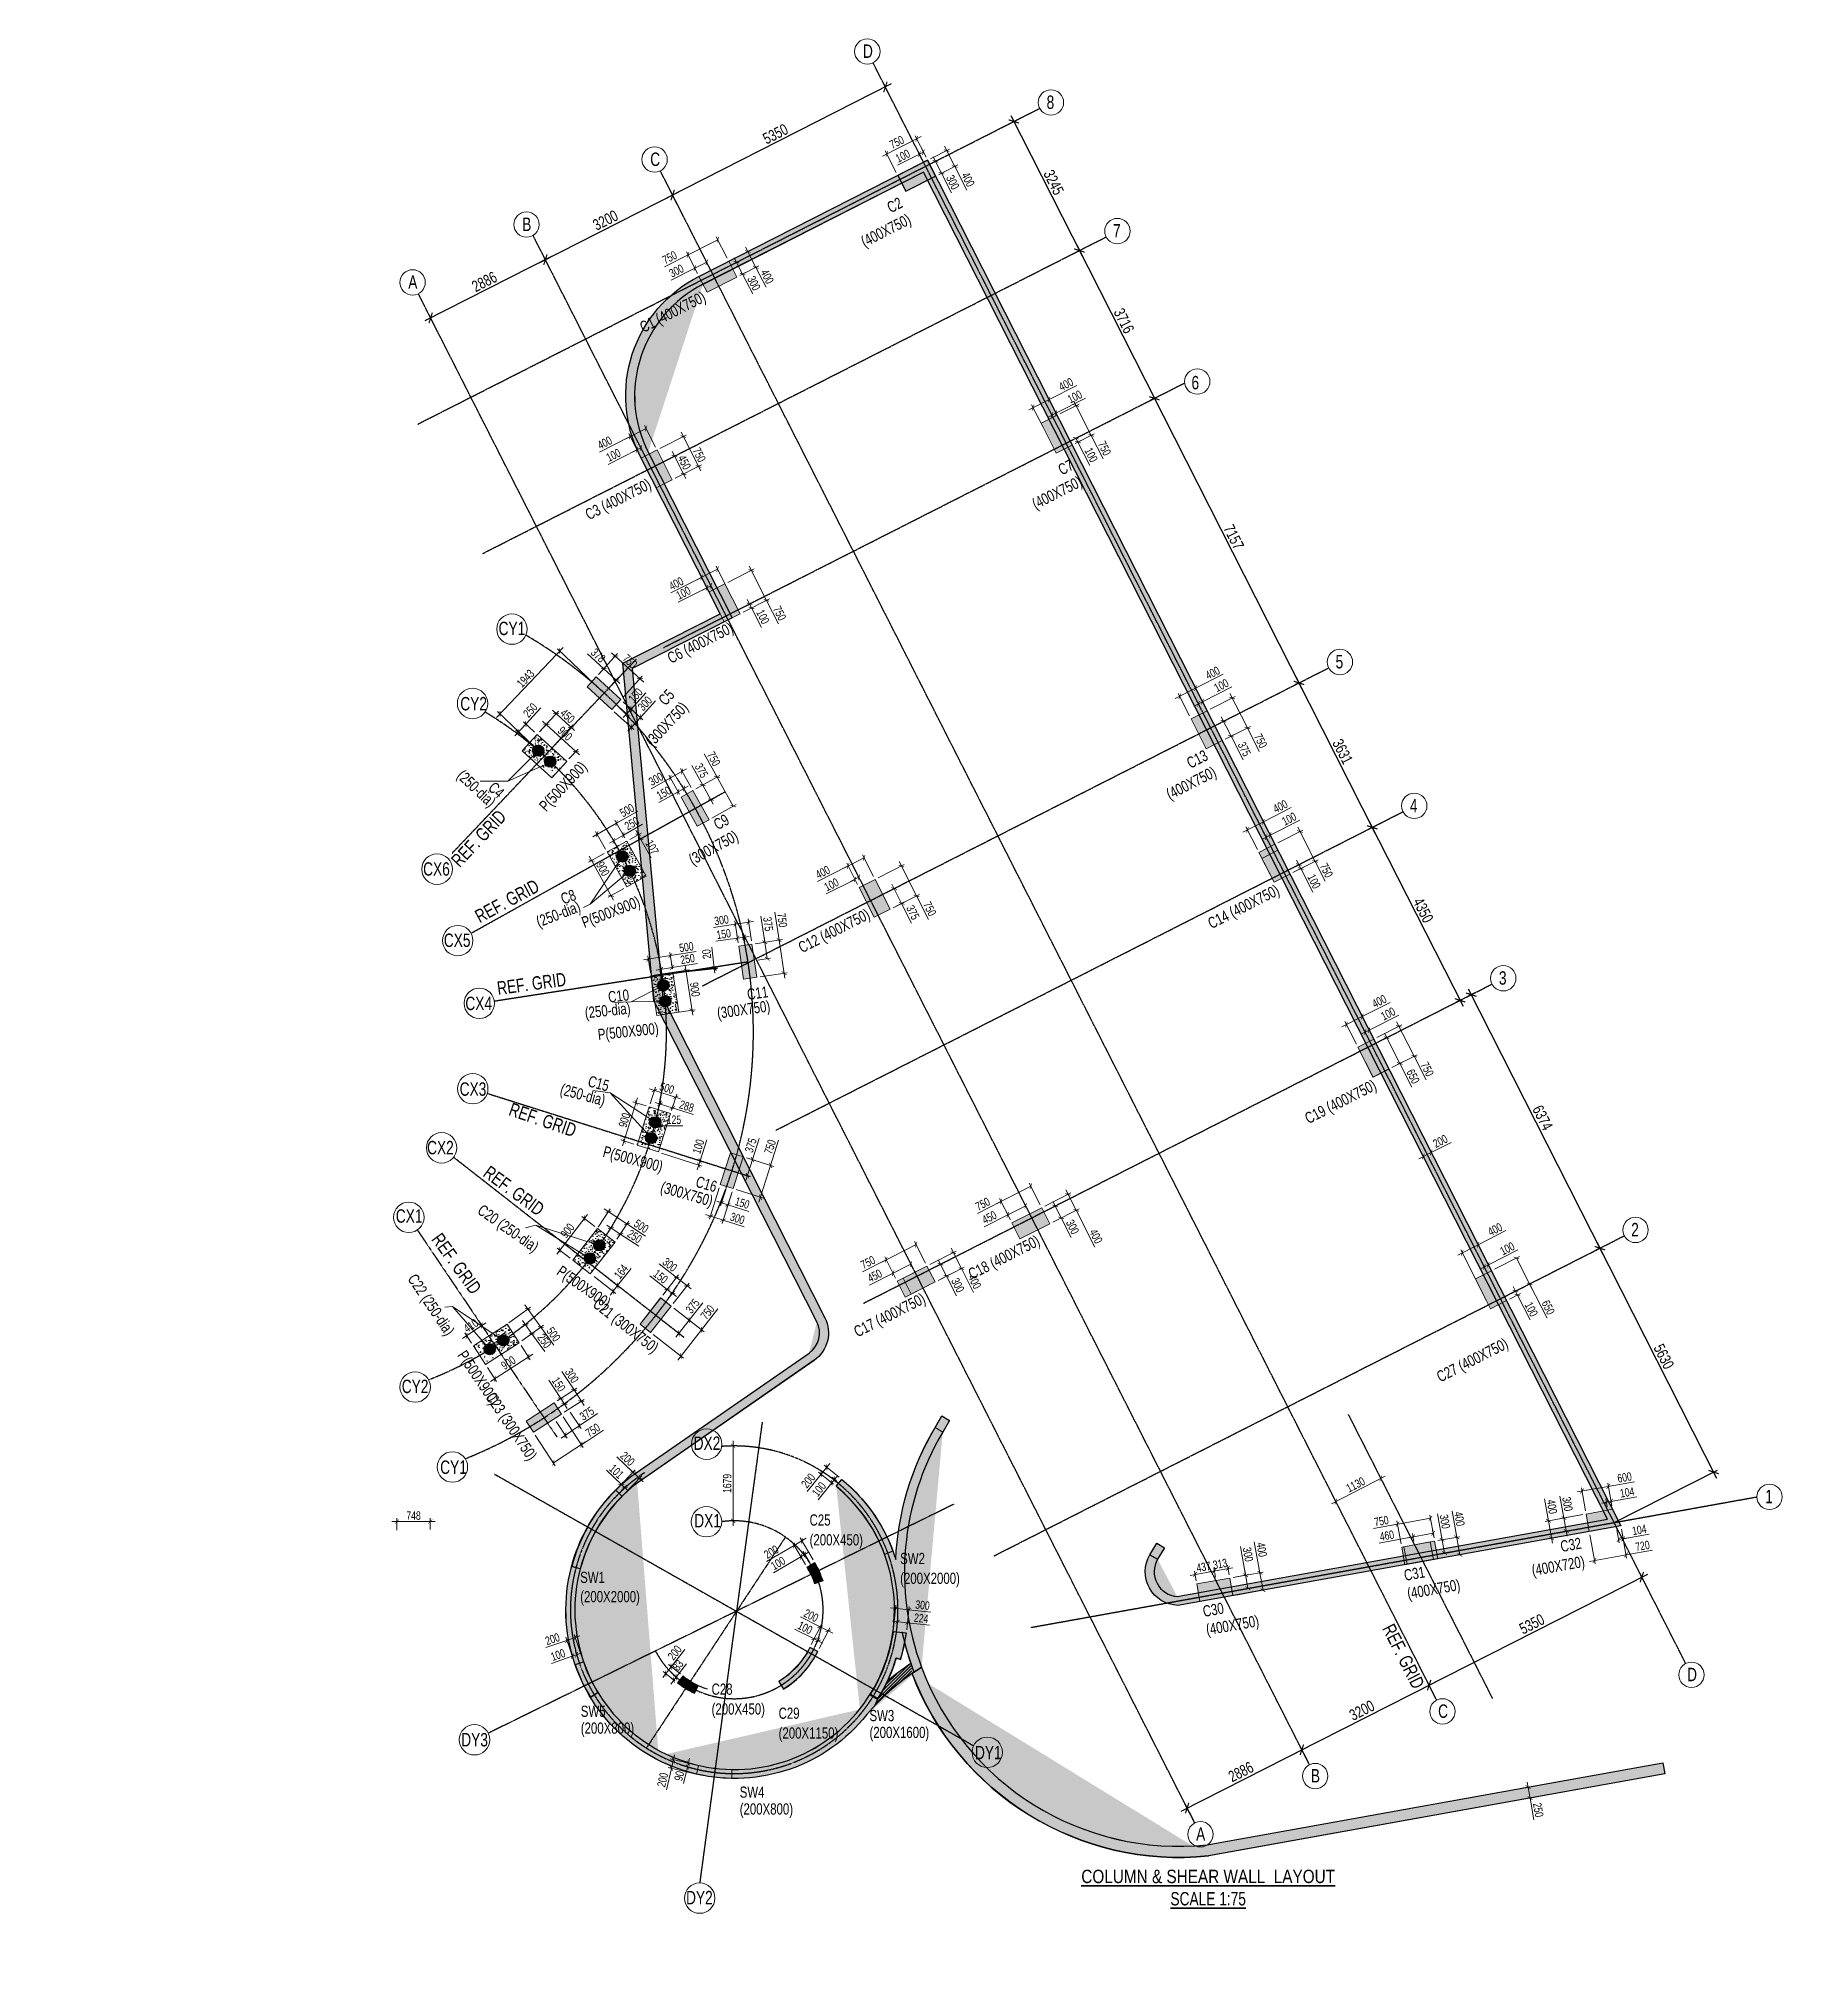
# Model space of a CAD drawing. Header units: millimetres. Extents: x 356 to 40629, y 2483 to 64847.
# Drawn here: x 356 to 39451, y 21386 to 64847 of the extents above; entities that cross this region are included whole.
import ezdxf

# ---------------------------------------------------------------- set-up
doc = ezdxf.new("R2010")
doc.units = ezdxf.units.MM
for name, pattern in [('ACAD_ISO10W100', [18, 12, -3, 0, -3]), ('CENTER', [50.8, 31.75, -6.35, 6.35, -6.35]), ('CONTINOUS', [0])]:
    doc.linetypes.add(name, pattern=pattern)
for name, color, linetype, lineweight in [('A-ANNO-GRID-DIMS', 8, 'Continuous', 25), ('HATCH', 8, 'Continuous', 9), ('S - SEC CUT', 4, 'Continuous', 13), ('S-COL HATCH', 8, 'Continuous', 0), ('S-COLUMN', 6, 'Continuous', 9), ('S-GRID-IDEN', 1, 'Continuous', 9), ('STR-COL-DIM', 8, 'Continuous', 18), ('STR-FOOTING-DIM', 8, 'Continuous', 18), ('STR-SUB TITLE', 22, 'Continuous', 35)]:
    doc.layers.add(name, color=color, linetype=linetype, lineweight=lineweight)
doc.layers.add('Arch-Comments', color=30, linetype='Continuous', plot=False)
for name, color, linetype in [('S - DIM', 8, 'Continuous'), ('S- Structural', 5, 'Continuous'), ('S-COLUMN NO', 6, 'Continuous'), ('S-GRID', 251, 'CENTER'), ('STR-RC WALL', 4, 'Continuous'), ('Structural', 5, 'Continuous')]:
    doc.layers.add(name, color=color, linetype=linetype)
doc.styles.add('EL', font='swisscl.ttf')
doc.styles.add('SD', font='ARIALNB.TTF')
doc.styles.add('SOBHA', font='swisscl.ttf')
doc.styles.add('Swis721 LtCn BT_14', font='swisscl.ttf', dxfattribs={"height": 2.5})
doc.dimstyles.new('S-100', dxfattribs={"dimscale": 100, "dimtxt": 2.5, "dimasz": 1.75, "dimexe": 1, "dimexo": 0, "dimgap": 0.5, "dimtad": 1, "dimdec": 0, "dimrnd": 0.0005, "dimzin": 0, "dimdsep": 46, "dimtxsty": 'EL', "dimblk": 'ARCHTICK', "dimcen": 0.09, "dimdle": 1.5, "dimclrd": 251, "dimclre": 251, "dimclrt": 3, "dimadec": 0, "dimazin": 0, "dimtfac": 1, "dimtdec": 0, "dimtofl": 0, "dimtmove": 0, "dimatfit": 3, "dimfxl": 2, "dimtolj": 1, "dimtzin": 0, "dimlwd": -1, "dimlwe": -1, "dimarcsym": 0})
doc.dimstyles.new('S-75', dxfattribs={"dimscale": 75, "dimtxt": 2.5, "dimasz": 1.25, "dimexe": 1, "dimexo": 1, "dimgap": 0.5, "dimtad": 1, "dimdec": 0, "dimrnd": 0.0005, "dimzin": 0, "dimdsep": 46, "dimtxsty": 'EL', "dimblk": 'ARCHTICK', "dimcen": 0.09, "dimdle": 1.5, "dimclrd": 251, "dimclre": 251, "dimclrt": 3, "dimadec": 0, "dimazin": 0, "dimtfac": 1, "dimtdec": 0, "dimtofl": 0, "dimtmove": 0, "dimatfit": 3, "dimfxl": 2, "dimtolj": 1, "dimtzin": 0, "dimlwd": -1, "dimlwe": -1, "dimarcsym": 0})
pattern_1 = [(23.08095, (-34969.88, -31266.28), (155.2283, -96.69273), [19.05, -209.55]), (328.08095, (-34969.88, -31266.28), (55.0727, 186.31107), [15.24, -167.6406]), (73.5324, (-34956.94, -31274.33), (210.301, 89.61833), [16.19, -178.09024]), (19.26515, (-34946.88, -31220.98), (222.67295, -160.21287), [28.575, -314.325]), (69.7165, (-34928.33, -31234.33), (323.6982, 113.1365), [24.285, -267.1356]), (324.2651, (-34946.88, -31220.98), (323.6982, 113.1365), [22.86, -251.4597]), (354.08095, (-34929.98, -31243.8), (88.88787, -159.82503), [19.05, -209.55]), (299.08095, (-34929.98, -31243.8), (138.49324, 136.25094), [15.24, -167.64]), (44.5324, (-34922.58, -31257.12), (227.3811, -23.5741), [16.19, -178.08994]), (10.58095, (-34969.88, -31266.276), (41.03465, 73.99494), [0, -165.608, 0, -170.18, 0, -168.275]), (340.58095, (-34969.88, -31266.28), (104.93443, 59.07436), [0, -97.028, 0, -161.798, 0, -64.135]), (300.58095, (-35020.385, -31240.63), (118.30537, -66.494116), [0, -63.5, 0, -198.12, 0, -262.89]), (290.58095, (-35043.03, -31229.13), (143.59031, -44.39125), [0, -82.55, 0, -131.572, 0, -186.69])]

msp = doc.modelspace()

# ---------------------------------------------------------------- texts
at = {"layer": 'S-COLUMN NO', "char_height": 250, "attachment_point": 1, "style": 'Swis721 LtCn BT_14'}
for s, insert, width, rotation, line_spacing_factor in [('\\pxsm1,qr;C2 \\P(400X750)', (18144.3, 60543.5), 1676.476, 27, 0.718602), ('\\pxsm1,qr;C1 (400X750)', (13747.9, 58446), 1655.767, 27, 0.684224), ('\\pxsm1,qr;C7 \\P(400X750)', (21981.8, 54664.4), 1675.457, 27, 0.738713), ('\\pxsm1,qr;C3 (400X750)', (12578.8, 54273.6), 1594.461, 27, 0.637221), ('\\pxsm1,qr;C6 (400X750)', (14372.5, 51029.3), 1648.75, 27, 0.726483), ('\\pxsm1,qr;C5 \\P(300X750)', (13269.7, 49023.9), 1729.055, 47, 0.737739), ('\\pxsm1,qr;C13 (400X750)', (25089.4, 48204), 1565.26, 27, 0.688335), ('\\pxqr;C4\\P(250-dia)', (9548.3, 49172.7), 1741.131, 317, 0.66957), ('\\pxqr;P(500X900)', (11296.8, 47399.8), 1741.131, 47, 0.66957), ('\\pxsm1,qr;C9 \\P(300X750)', (14274.4, 46661.5, 0), 1679.921, 29, 0.746085), ('\\pxqr;C8\\P(250-dia)', (10712.5, 45158.1), 1741.131, 21.06634, 0.66957), ('\\pxsm1,qr;C14 (400X750)', (26600.5, 45137.3), 1670.109, 27, 0.652156), ('\\pxqr;P(500X900)', (12151.4, 45006.8), 1741.131, 21.06634, 0.66957), ('\\pxsm1,qr;C12 (400X750)', (17407.2, 44591), 1681.614, 27, 0.761872), ('\\pxqr;C10\\P(250-dia)\\P ', (12181.9, 43389.7), 1403.498, 6, 0.717217), ('\\pxqr;C11 (300X750)', (15265.9, 43407.8), 1438.188, 8, 0.770377), ('\\pxqr;P(500X900)', (12843.3, 42640.6), 1403.498, 6, 0.717217), ('\\pxqr;C15\\P(250-dia) ', (11651.4, 41891.1, 0), 1571.581, 345, 0.805786), ('\\pxsm1,qr;C19 (400X750)', (28774.9, 40764.6), 1670.109, 27, 0.652156), ('\\pxqr;P(500X900)', (12855, 40080.9), 1571.581, 345, 0.805786), ('\\pxqr;C16 (300X750)', (14090.8, 39652.9), 1557.314, 344, 0.8028), ('\\pxqr;C20 (250-dia)', (10150.3, 38843.5), 1766.624, 325, 0.888084), ('\\pxsm1,qr;C18 (400X750)', (21228.9, 37275.7), 1669.128, 27, 0.775198), ('\\pxqr;C22 (250-dia)', (8742.3, 37299.6), 1706.852, 304, 0.838598), ('\\pxqr;P(500X900)', (11762.3, 37586.8, 0), 1766.624, 325, 0.888084), ('\\pxqr;C21 (300X750)', (12879.8, 36655.1, 0), 1779.904, 322, 0.898656), ('\\pxsm1,qr;C17 (400X750)', (18663, 35981.6), 1669.128, 27, 0.775198), ('\\pxsm1,qr;C27 (400X750)', (31730.4, 34971.3), 1670.109, 27, 0.652156), ('\\pxqr;P(500X900)', (9749.1, 35750.6), 1706.852, 304, 0.838598), ('\\pxqr;C23 (300X750)', (10596.7, 34494), 1699.975, 304, 0.900091), ('\\pxsm1,qr;C32\\P(400X720)', (33462.9, 30989), 1480.442, 10, 0.69251), ('\\pxsm1,ql;C31 (400X750)', (30950.8, 30517.8), 1485.801, 10, 0.830312), ('\\pxsm1;C30 (400X750)', (26439.1, 29708.4), 1485.801, 10, 0.830312)]:
    msp.add_mtext(s, dxfattribs=dict(at, insert=insert, width=width, rotation=rotation, line_spacing_factor=line_spacing_factor))
at = {"layer": 'S-COLUMN NO', "char_height": 250, "width": 1306.632, "attachment_point": 1, "line_spacing_factor": 1.066011, "style": 'Swis721 LtCn BT_14'}
for s, insert in [('C25 (200X450)', (17640.4, 31762)), ('C28 (200X450)', (15443, 27969.9)), ('C29\\P(200X1150)', (16945.8, 27429.9))]:
    msp.add_mtext(s, dxfattribs=dict(at, insert=insert))
at = {"layer": 'S-COLUMN NO', "color": 4, "char_height": 250, "width": 1464.033, "attachment_point": 1, "style": 'Swis721 LtCn BT_14'}
for s, insert, line_spacing_factor in [('SW2 (200X2000)', (19671.2, 30899.4, 0), 1.066011), ('\\pxql;SW1 (200X2000)', (12496.1, 30475.7), 1.035398), ('\\pxql;SW5\\P(200X800)', (12509.9, 27473.7, 0), 0.906085), ('SW3 (200X1600)', (18983.5, 27377.3, 0), 0.906085), ('SW4 (200X800)', (16073.7, 25661.1, 0), 0.906085)]:
    msp.add_mtext(s, dxfattribs=dict(at, insert=insert, line_spacing_factor=line_spacing_factor))
at = {"layer": 'STR-SUB TITLE', "linetype": 'CONTINOUS', "ltscale": 10, "insert": (26578.2, 23795.8, 849), "char_height": 300, "width": 8422.892, "attachment_point": 2, "rotation": 0.01078, "style": 'SD'}
msp.add_mtext('{\\fArial Narrow|b0|i0|c0|p34;\\LCOLUMN & SHEAR WALL  LAYOUT\\P\\Fswis721 ltcn bt|c0;SCALE 1:75}', dxfattribs=at)

# ---------------------------------------------------------------- blocks, each defined once
blk = doc.blocks.new('A$Cb8b67056')
h = blk.add_hatch(color=9)
h.dxf.hatch_style = 1
h.paths.add_polyline_path([(8291, 37694), (8110, 38051), (7441, 37711), (7622, 37355)])
h = blk.add_hatch(color=9)
h.dxf.hatch_style = 1
edge = h.paths.add_edge_path()
edge.add_line((7334, 6865), (7147, 6795))
edge.add_arc((3790, 5553), 3579, 20.3055, 50.639)
edge.add_line((6060, 8320), (6186, 8475))
edge.add_arc((3790, 5553), 3779, 20.3201, 50.6593, ccw=False)
h = blk.add_hatch(color=9)
h.dxf.hatch_style = 1
h.paths.add_polyline_path([(129, 6519), (323, 6471, -0.133198), (1262, 8094), (1117, 8232, 0.133065)])
h = blk.add_hatch(color=9)
h.dxf.hatch_style = 1
h.paths.add_polyline_path([(6829, 3663), (6998, 3563, 0.064167), (7409, 4471), (7506, 4442, 0.038549), (7632, 5028), (7334, 5059, -0.104807)])
h = blk.add_hatch(color=9)
h.dxf.hatch_style = 1
h.paths.add_polyline_path([(548, 3595), (719, 3699, -0.05286), (399, 4383), (210, 4318, 0.053166)])
at = {"layer": 'S- Structural', "linetype": 'Continuous', "ltscale": 150}
h = blk.add_hatch(color=9, dxfattribs=at)
h.dxf.hatch_style = 1
edge = h.paths.add_edge_path()
edge.add_line((5807, 12101), (2170, 19264))
edge.add_line((2170, 19264), (1489, 26657))
edge.add_line((1489, 26657), (3728, 27795))
edge.add_line((3728, 27795), (1844, 31505))
edge.add_arc((4341, 32773), 2800, 116.9191, 206.9191, ccw=False)
edge.add_line((3073, 35269), (8022, 37782))
edge.add_line((8022, 37782), (23356, 7582))
edge.add_line((23356, 7582), (23656, 7433))
edge.add_line((23656, 7433), (8110, 38051))
edge.add_line((8110, 38051), (2983, 35448))
edge.add_arc((4341, 32773), 3000, 116.9191, 206.9191)
edge.add_line((1666, 31415), (3459, 27883))
edge.add_line((3459, 27883), (1278, 26774))
edge.add_line((1278, 26774), (1974, 19208))
edge.add_line((1974, 19208), (5629, 12010))
edge.add_arc((5138, 11761), 550, -55.2684, 26.9186, ccw=False)
edge.add_line((5452, 11309), (1480, 8555))
edge.add_arc((3784, 5554), 3784, 127.5103, 321.5459)
edge.add_arc((10674, -107), 5135, 121.7, 139.8956, ccw=False)
edge.add_arc((7483, 3216), 1156, 64.7574, 77.4485)
edge.add_arc((10674, -107), 5335, 123.4432, 130.4711)
edge.add_arc((3918, 5523), 3649, 334.4953, 352.5911)
edge.add_arc((13744, 6403), 6353, 192.2731, 198.9021)
edge.add_arc((7597, 3548), 808, 62.0051, 80.2007, ccw=False)
edge.add_arc((13744, 6403), 6153, 149.3688, 200.3614, ccw=False)
edge.add_line((8450, 9537), (8603, 9796))
edge.add_line((8603, 9796), (8431, 9897))
edge.add_line((8431, 9897), (8280, 9636))
edge.add_line((8280, 9636), (8178, 9463))
edge.add_arc((13744, 6403), 6353, 151.1961, 161.7183)
edge.add_arc((20908, 4236), 13835, 162.5032, 163.8355)
edge.add_arc((13744, 6403), 6353, 164.6203, 177.5278)
edge.add_arc((3785, 5554), 3783, 17.2592, 49.7989)
edge.add_line((6227, 8444), (6062, 8321))
edge.add_arc((3785, 5554), 3583, -26.6203, 50.5465, ccw=False)
edge.add_arc((3785, 5554), 3583, 321.5756, 333.3755, ccw=False)
edge.add_arc((10674, -107), 5335, 139.927, 140.0717)
edge.add_arc((3784, 5554), 3584, 244.6516, 321.3767, ccw=False)
edge.add_line((2249, 2315), (2071, 2406))
edge.add_arc((3784, 5554), 3584, 127.5854, 241.4523, ccw=False)
edge.add_line((1598, 8394), (5566, 11145))
edge.add_arc((5138, 11761), 750, 304.7316, 386.9186)
h = blk.add_hatch(color=9, dxfattribs=at)
h.dxf.hatch_style = 1
edge = h.paths.add_edge_path()
edge.add_line((13269, 6684), (13422, 6942))
edge.add_line((13422, 6942), (13249, 7044))
edge.add_line((13249, 7044), (13097, 6786))
edge.add_arc((13744, 6403), 753, 149.3704, 268.1261)
edge.add_line((13720, 5650), (23656, 7433))
edge.add_line((23656, 7433), (23356, 7582))
edge.add_line((23356, 7582), (13707, 5851))
edge.add_arc((13744, 6403), 553, 149.3704, 266.1016, ccw=False)
h = blk.add_hatch(color=9, dxfattribs=at)
h.dxf.hatch_style = 1
edge = h.paths.add_edge_path()
edge.add_line((7762, 4122), (7976, 4262))
edge.add_arc((13744, 6403), 6153, 200.3618, 275.9055)
edge.add_line((14377, 283), (24599, 2120))
edge.add_line((24599, 2120), (24643, 1874))
edge.add_line((24643, 1874), (14411, 35))
edge.add_arc((13744, 6403), 6403, 200.8679, 275.9735, ccw=False)
at = {"ltscale": 20}
blk.add_line((6060, 8320), (6187, 8474), dxfattribs=at)
at = {"color": 4, "ltscale": 20}
blk.add_lwpolyline([(6187, 8474, -0.146356), (7398, 6679, -0.124382), (8280, 9636), (8431, 9897), (8603, 9796), (8450, 9537, 0.226243), (7976, 4262, 0.079561), (6747, 3201, -1.130648), (1480, 8555), (5452, 11309, 0.374815), (5629, 12010), (1974, 19208), (1278, 26774), (3459, 27883), (1666, 31415, -0.414214), (2983, 35448), (8110, 38051), (23656, 7433), (23655, 7433)], format="xyb", dxfattribs=at)
at = {"color": 4}
blk.add_lwpolyline([(8291, 37694), (8110, 38051), (7441, 37711), (7622, 37355)], close=True, dxfattribs=at)
at = {"color": 4, "linetype": 'Continuous'}
for points in [[(23655, 7433), (13720, 5650, -0.570134), (13097, 6786), (13249, 7044), (13422, 6942), (13269, 6684, 0.558487), (13707, 5851), (23356, 7582), (8022, 37782), (3073, 35269, 0.414214), (1844, 31505), (3728, 27795), (1489, 26657), (2170, 19264), (5807, 12101, -0.374815), (5566, 11145), (1598, 8394, 2.861785), (6061, 8321)], [(7762, 4122), (7976, 4262, 0.342102), (14377, 283), (24599, 2120), (24643, 1874), (14411, 35, -0.339968), (7762, 4122, 0.340491)]]:
    blk.add_lwpolyline(points, format="xyb", dxfattribs=at)
at = {"color": 4}
for points in [[(7334, 6865), (7147, 6795, 0.133133), (6060, 8320), (6186, 8475, -0.133158)], [(129, 6519, -0.133065), (1117, 8232), (1262, 8094, 0.133198), (323, 6471)]]:
    blk.add_lwpolyline(points, format="xyb", close=True, dxfattribs=at)
at = {"color": 4, "elevation": 0}
blk.add_lwpolyline([(7632, 5028), (7334, 5059), (7334, 5059, -0.104807), (6829, 3663), (6998, 3563, 0.064167), (7409, 4471), (7506, 4442, 0.038549)], format="xyb", close=True, dxfattribs=at)
at = {"color": 4}
blk.add_lwpolyline([(719, 3699, -0.05286), (399, 4383), (210, 4318, 0.053166), (548, 3595), (719, 3699)], format="xyb", dxfattribs=at)
at = {"color": 0, "linetype": 'Continuous'}
for centre, radius, start, end in [((13744, 6403), 6353, 192.2106, 198.9022), ((10674, -107), 5335, 123.4431, 130.4711)]:
    blk.add_arc(centre, radius, start, end, dxfattribs=at)
blk = doc.blocks.new('_ArchTick')
at = {"color": 0, "linetype": 'ByBlock', "const_width": 0.15}
blk.add_lwpolyline([(-0.5, -0.5), (0.5, 0.5)], dxfattribs=at)
blk = doc.blocks.new('*D304')
at = {"layer": 'S-COLUMN', "color": 251, "linetype": 'Continuous', "transparency": 16777216}
for p, q in [((21474, 1508), (21650, 1540)), ((21556, 1637), (21621, 1280)), ((21518, 1262), (21694, 1294)), ((21621, 1280), (21708, 792))]:
    blk.add_line(p, q, dxfattribs=at)
at = {"layer": 'S-COLUMN', "color": 251, "transparency": 16777216, "xscale": 93.75, "yscale": 93.75, "zscale": 93.75}
for p, rotation in [((21576, 1527), 100.1887344154539), ((21621, 1280), 280.188734415454)]:
    blk.add_blockref('_ArchTick', p, dxfattribs=dict(at, rotation=rotation))
at = {"layer": 'S-COLUMN', "color": 3, "transparency": 16777216, "insert": (21804, 1014), "char_height": 187.5, "attachment_point": 5, "rotation": 280.1887, "style": 'EL'}
blk.add_mtext('\\A1;250', dxfattribs=at)
blk = doc.blocks.new('*D438')
at = {"layer": 'STR-COL-DIM', "color": 251, "linetype": 'Continuous', "transparency": 16777216}
for p, q in [((23233, 56318), (23130, 56522)), ((23164, 56455), (23826, 56792)), ((22974, 56359), (23164, 56455)), ((23145, 56273), (23041, 56477))]:
    blk.add_line(p, q, dxfattribs=at)
at = {"layer": 'STR-COL-DIM', "color": 251, "transparency": 16777216, "xscale": 93.75, "yscale": 93.75, "zscale": 93.75}
for p, rotation in [((23164, 56455), 26.91905313534079), ((23075, 56410), 206.9190531353408)]:
    blk.add_blockref('_ArchTick', p, dxfattribs=dict(at, rotation=rotation))
at = {"layer": 'STR-COL-DIM', "color": 3, "transparency": 16777216, "insert": (23588, 56820), "char_height": 187.5, "attachment_point": 5, "rotation": 26.9191, "style": 'EL'}
blk.add_mtext('\\A1;100', dxfattribs=at)
blk = doc.blocks.new('*D439')
at = {"layer": 'STR-COL-DIM', "color": 251, "linetype": 'Continuous', "transparency": 16777216}
for p, q in [((23550, 55861), (23680, 55927)), ((23595, 55771), (23725, 55838)), ((23613, 55893), (23710, 55703)), ((23659, 55804), (23926, 55278))]:
    blk.add_line(p, q, dxfattribs=at)
at = {"layer": 'STR-COL-DIM', "color": 251, "transparency": 16777216, "xscale": 93.75, "yscale": 93.75, "zscale": 93.75}
for p, rotation in [((23613, 55893), 116.9188547740658), ((23659, 55804), 296.9188547740658)]:
    blk.add_blockref('_ArchTick', p, dxfattribs=dict(at, rotation=rotation))
at = {"layer": 'STR-COL-DIM', "color": 3, "transparency": 16777216, "insert": (23954, 55516), "char_height": 187.5, "attachment_point": 5, "rotation": 296.9189, "style": 'EL'}
blk.add_mtext('\\A1;100', dxfattribs=at)
blk = doc.blocks.new('*D440')
at = {"layer": 'STR-COL-DIM', "color": 251, "linetype": 'Continuous', "transparency": 16777216}
for p, q in [((23255, 56440), (23684, 56658)), ((23566, 56724), (23957, 55955)), ((23595, 55771), (24023, 55989)), ((23957, 55955), (24225, 55426))]:
    blk.add_line(p, q, dxfattribs=at)
at = {"layer": 'STR-COL-DIM', "color": 251, "transparency": 16777216, "xscale": 93.75, "yscale": 93.75, "zscale": 93.75}
for p, rotation in [((23617, 56624), 116.9190266238063), ((23957, 55955), 296.9190266238063)]:
    blk.add_blockref('_ArchTick', p, dxfattribs=dict(at, rotation=rotation))
at = {"layer": 'STR-COL-DIM', "color": 3, "transparency": 16777216, "insert": (24253, 55665), "char_height": 187.5, "attachment_point": 5, "rotation": 296.919, "style": 'EL'}
blk.add_mtext('\\A1;750', dxfattribs=at)
blk = doc.blocks.new('*D441')
at = {"layer": 'STR-COL-DIM', "color": 251, "linetype": 'Continuous', "transparency": 16777216}
for p, q in [((26296, 50286), (26918, 50601)), ((25839, 50054), (26296, 50286)), ((26163, 49665), (25906, 50171)), ((26519, 49846), (26262, 50353))]:
    blk.add_line(p, q, dxfattribs=at)
at = {"layer": 'STR-COL-DIM', "color": 251, "transparency": 16777216, "xscale": 93.75, "yscale": 93.75, "zscale": 93.75}
for p, rotation in [((25940, 50105), 206.9190531353552), ((26296, 50286), 26.91905313535523)]:
    blk.add_blockref('_ArchTick', p, dxfattribs=dict(at, rotation=rotation))
at = {"layer": 'STR-COL-DIM', "color": 3, "transparency": 16777216, "insert": (26677, 50629), "char_height": 187.5, "attachment_point": 5, "rotation": 26.9191, "style": 'EL'}
blk.add_mtext('\\A1;400', dxfattribs=at)
blk = doc.blocks.new('*D442')
at = {"layer": 'STR-COL-DIM', "color": 251, "linetype": 'Continuous', "transparency": 16777216}
for p, q in [((26260, 49887), (26450, 49984)), ((26431, 49801), (26327, 50005)), ((26519, 49846), (26416, 50050)), ((26450, 49984), (27112, 50320))]:
    blk.add_line(p, q, dxfattribs=at)
at = {"layer": 'STR-COL-DIM', "color": 251, "transparency": 16777216, "xscale": 93.75, "yscale": 93.75, "zscale": 93.75}
for p, rotation in [((26361, 49938), 206.9190531353408), ((26450, 49984), 26.91905313534079)]:
    blk.add_blockref('_ArchTick', p, dxfattribs=dict(at, rotation=rotation))
at = {"layer": 'STR-COL-DIM', "color": 3, "transparency": 16777216, "insert": (26874, 50349), "char_height": 187.5, "attachment_point": 5, "rotation": 26.9191, "style": 'EL'}
blk.add_mtext('\\A1;100', dxfattribs=at)
blk = doc.blocks.new('*D443')
at = {"layer": 'STR-COL-DIM', "color": 251, "linetype": 'Continuous', "transparency": 16777216}
for p, q in [((26790, 49479), (26989, 49580)), ((26871, 49646), (27091, 49211)), ((26960, 49144), (27158, 49245)), ((27091, 49211), (27361, 48681))]:
    blk.add_line(p, q, dxfattribs=at)
at = {"layer": 'STR-COL-DIM', "color": 251, "transparency": 16777216}
for p, xscale, yscale, zscale, rotation in [((26922, 49546), 93.75, 93.75, 93.75, 116.9190531376438), ((27091, 49211), 93.75000000000001, 93.75000000000001, 93.75000000000001, 296.9190531376439)]:
    blk.add_blockref('_ArchTick', p, dxfattribs=dict(at, xscale=xscale, yscale=yscale, zscale=zscale, rotation=rotation))
at = {"layer": 'STR-COL-DIM', "color": 3, "transparency": 16777216, "insert": (27389, 48921), "char_height": 187.5, "attachment_point": 5, "rotation": 296.9191, "style": 'EL'}
blk.add_mtext('\\A1;375', dxfattribs=at)
blk = doc.blocks.new('*D444')
at = {"layer": 'STR-COL-DIM', "color": 251, "linetype": 'Continuous', "transparency": 16777216}
for p, q in [((26620, 49813), (27184, 50099)), ((27066, 50166), (27457, 49397)), ((26960, 49144), (27524, 49431)), ((27457, 49397), (27725, 48868))]:
    blk.add_line(p, q, dxfattribs=at)
at = {"layer": 'STR-COL-DIM', "color": 251, "transparency": 16777216, "xscale": 93.75, "yscale": 93.75, "zscale": 93.75}
for p, rotation in [((27117, 50065), 116.9190266238063), ((27457, 49397), 296.9190266238063)]:
    blk.add_blockref('_ArchTick', p, dxfattribs=dict(at, rotation=rotation))
at = {"layer": 'STR-COL-DIM', "color": 3, "transparency": 16777216, "insert": (27754, 49107), "char_height": 187.5, "attachment_point": 5, "rotation": 296.919, "style": 'EL'}
blk.add_mtext('\\A1;750', dxfattribs=at)
blk = doc.blocks.new('*D445')
at = {"layer": 'STR-COL-DIM', "color": 251, "linetype": 'Continuous', "transparency": 16777216}
for p, q in [((27816, 47293), (28438, 47609)), ((27359, 47061), (27816, 47293)), ((27682, 46672), (27425, 47179)), ((28039, 46853), (27782, 47360))]:
    blk.add_line(p, q, dxfattribs=at)
at = {"layer": 'STR-COL-DIM', "color": 251, "transparency": 16777216, "xscale": 93.75, "yscale": 93.75, "zscale": 93.75}
for p, rotation in [((27459, 47112), 206.9190531353552), ((27816, 47293), 26.91905313535523)]:
    blk.add_blockref('_ArchTick', p, dxfattribs=dict(at, rotation=rotation))
at = {"layer": 'STR-COL-DIM', "color": 3, "transparency": 16777216, "insert": (28197, 47636), "char_height": 187.5, "attachment_point": 5, "rotation": 26.9191, "style": 'EL'}
blk.add_mtext('\\A1;400', dxfattribs=at)
blk = doc.blocks.new('*D446')
at = {"layer": 'STR-COL-DIM', "color": 251, "linetype": 'Continuous', "transparency": 16777216}
for p, q in [((27780, 46895), (27969, 46991)), ((27950, 46808), (27846, 47013)), ((28039, 46853), (27935, 47058)), ((27969, 46991), (28632, 47327))]:
    blk.add_line(p, q, dxfattribs=at)
at = {"layer": 'STR-COL-DIM', "color": 251, "transparency": 16777216, "xscale": 93.75, "yscale": 93.75, "zscale": 93.75}
for p, rotation in [((27880, 46946), 206.9190531353408), ((27969, 46991), 26.91905313534079)]:
    blk.add_blockref('_ArchTick', p, dxfattribs=dict(at, rotation=rotation))
at = {"layer": 'STR-COL-DIM', "color": 3, "transparency": 16777216, "insert": (28394, 47356), "char_height": 187.5, "attachment_point": 5, "rotation": 26.9191, "style": 'EL'}
blk.add_mtext('\\A1;100', dxfattribs=at)
blk = doc.blocks.new('*D447')
at = {"layer": 'STR-COL-DIM', "color": 251, "linetype": 'Continuous', "transparency": 16777216}
for p, q in [((28434, 46241), (28679, 46366)), ((28479, 46152), (28724, 46276)), ((28561, 46432), (28657, 46242)), ((28657, 46242), (28924, 45716))]:
    blk.add_line(p, q, dxfattribs=at)
at = {"layer": 'STR-COL-DIM', "color": 251, "transparency": 16777216}
for p, xscale, yscale, zscale, rotation in [((28612, 46332), 93.75, 93.75, 93.75, 116.9192514383829), ((28657, 46242), 93.74999999999999, 93.74999999999999, 93.74999999999999, 296.9192514383829)]:
    blk.add_blockref('_ArchTick', p, dxfattribs=dict(at, xscale=xscale, yscale=yscale, zscale=zscale, rotation=rotation))
at = {"layer": 'STR-COL-DIM', "color": 3, "transparency": 16777216, "insert": (28953, 45954), "char_height": 187.5, "attachment_point": 5, "rotation": 296.9193, "style": 'EL'}
blk.add_mtext('\\A1;100', dxfattribs=at)
blk = doc.blocks.new('*D448')
at = {"layer": 'STR-COL-DIM', "color": 251, "linetype": 'Continuous', "transparency": 16777216}
for p, q in [((28140, 46821), (28704, 47107)), ((28586, 47173), (28976, 46404)), ((28479, 46152), (29043, 46438)), ((28976, 46404), (29200, 45963))]:
    blk.add_line(p, q, dxfattribs=at)
at = {"layer": 'STR-COL-DIM', "color": 251, "transparency": 16777216, "xscale": 93.75, "yscale": 93.75, "zscale": 93.75}
for p, rotation in [((28637, 47073), 116.9190266234271), ((28976, 46404), 296.9190266234272)]:
    blk.add_blockref('_ArchTick', p, dxfattribs=dict(at, rotation=rotation))
at = {"layer": 'STR-COL-DIM', "color": 3, "transparency": 16777216, "insert": (29229, 46202), "char_height": 187.5, "attachment_point": 5, "rotation": 296.919, "style": 'EL'}
blk.add_mtext('\\A1;750', dxfattribs=at)
blk = doc.blocks.new('*D449')
at = {"layer": 'STR-COL-DIM', "color": 251, "linetype": 'Continuous', "transparency": 16777216}
for p, q in [((30034, 42924), (30656, 43240)), ((29577, 42692), (30034, 42924)), ((29901, 42303), (29643, 42810)), ((30257, 42484), (30000, 42991))]:
    blk.add_line(p, q, dxfattribs=at)
at = {"layer": 'STR-COL-DIM', "color": 251, "transparency": 16777216, "xscale": 93.75, "yscale": 93.75, "zscale": 93.75}
for p, rotation in [((29677, 42743), 206.9190531353552), ((30034, 42924), 26.91905313535523)]:
    blk.add_blockref('_ArchTick', p, dxfattribs=dict(at, rotation=rotation))
at = {"layer": 'STR-COL-DIM', "color": 3, "transparency": 16777216, "insert": (30415, 43267), "char_height": 187.5, "attachment_point": 5, "rotation": 26.9191, "style": 'EL'}
blk.add_mtext('\\A1;400', dxfattribs=at)
blk = doc.blocks.new('*D450')
at = {"layer": 'STR-COL-DIM', "color": 251, "linetype": 'Continuous', "transparency": 16777216}
for p, q in [((29998, 42526), (30187, 42622)), ((30168, 42439), (30065, 42644)), ((30257, 42484), (30154, 42689)), ((30187, 42622), (30850, 42958))]:
    blk.add_line(p, q, dxfattribs=at)
at = {"layer": 'STR-COL-DIM', "color": 251, "transparency": 16777216, "xscale": 93.75, "yscale": 93.75, "zscale": 93.75}
for p, rotation in [((30099, 42577), 206.9190531353408), ((30187, 42622), 26.91905313534079)]:
    blk.add_blockref('_ArchTick', p, dxfattribs=dict(at, rotation=rotation))
at = {"layer": 'STR-COL-DIM', "color": 3, "transparency": 16777216, "insert": (30612, 42987), "char_height": 187.5, "attachment_point": 5, "rotation": 26.9191, "style": 'EL'}
blk.add_mtext('\\A1;100', dxfattribs=at)
blk = doc.blocks.new('*D451')
at = {"layer": 'STR-COL-DIM', "color": 251, "linetype": 'Continuous', "transparency": 16777216}
for p, q in [((30403, 42363), (30648, 42487)), ((30530, 42553), (30876, 41873)), ((30698, 41783), (30943, 41907)), ((30876, 41873), (31145, 41342))]:
    blk.add_line(p, q, dxfattribs=at)
at = {"layer": 'STR-COL-DIM', "color": 251, "transparency": 16777216}
for p, xscale, yscale, zscale, rotation in [((30581, 42453), 93.74999999999999, 93.74999999999999, 93.74999999999999, 116.9192056911603), ((30876, 41873), 93.75, 93.75, 93.75, 296.9192056911603)]:
    blk.add_blockref('_ArchTick', p, dxfattribs=dict(at, xscale=xscale, yscale=yscale, zscale=zscale, rotation=rotation))
at = {"layer": 'STR-COL-DIM', "color": 3, "transparency": 16777216, "insert": (31173, 41582), "char_height": 187.5, "attachment_point": 5, "rotation": 296.9192, "style": 'EL'}
blk.add_mtext('\\A1;650', dxfattribs=at)
blk = doc.blocks.new('*D452')
at = {"layer": 'STR-COL-DIM', "color": 251, "linetype": 'Continuous', "transparency": 16777216}
for p, q in [((30358, 42452), (30922, 42738)), ((30804, 42804), (31195, 42035)), ((30698, 41783), (31261, 42069)), ((31195, 42035), (31463, 41506))]:
    blk.add_line(p, q, dxfattribs=at)
at = {"layer": 'STR-COL-DIM', "color": 251, "transparency": 16777216, "xscale": 93.75, "yscale": 93.75, "zscale": 93.75}
for p, rotation in [((30855, 42704), 116.9190266224799), ((31195, 42035), 296.91902662248)]:
    blk.add_blockref('_ArchTick', p, dxfattribs=dict(at, rotation=rotation))
at = {"layer": 'STR-COL-DIM', "color": 3, "transparency": 16777216, "insert": (31491, 41745), "char_height": 187.5, "attachment_point": 5, "rotation": 296.919, "style": 'EL'}
blk.add_mtext('\\A1;750', dxfattribs=at)
blk = doc.blocks.new('*D453')
at = {"layer": 'STR-COL-DIM', "color": 251, "linetype": 'Continuous', "transparency": 16777216}
for p, q in [((33177, 36733), (32597, 37876)), ((32631, 37809), (33253, 38125)), ((32174, 37577), (32631, 37809)), ((32821, 36552), (32241, 37695))]:
    blk.add_line(p, q, dxfattribs=at)
at = {"layer": 'STR-COL-DIM', "color": 251, "transparency": 16777216, "xscale": 93.75, "yscale": 93.75, "zscale": 93.75}
for p, rotation in [((32631, 37809), 26.91905313535523), ((32275, 37628), 206.9190531353552)]:
    blk.add_blockref('_ArchTick', p, dxfattribs=dict(at, rotation=rotation))
at = {"layer": 'STR-COL-DIM', "color": 3, "transparency": 16777216, "insert": (33012, 38152), "char_height": 187.5, "attachment_point": 5, "rotation": 26.9191, "style": 'EL'}
blk.add_mtext('\\A1;400', dxfattribs=at)
blk = doc.blocks.new('*D454')
at = {"layer": 'STR-COL-DIM', "color": 251, "linetype": 'Continuous', "transparency": 16777216}
for p, q in [((33088, 36688), (32739, 37377)), ((33177, 36733), (32827, 37422)), ((32861, 37356), (33524, 37692)), ((32672, 37259), (32861, 37356))]:
    blk.add_line(p, q, dxfattribs=at)
at = {"layer": 'STR-COL-DIM', "color": 251, "transparency": 16777216, "xscale": 93.75, "yscale": 93.75, "zscale": 93.75}
for p, rotation in [((32773, 37310), 206.9190531353408), ((32861, 37356), 26.91905313534079)]:
    blk.add_blockref('_ArchTick', p, dxfattribs=dict(at, rotation=rotation))
at = {"layer": 'STR-COL-DIM', "color": 3, "transparency": 16777216, "insert": (33286, 37721), "char_height": 187.5, "attachment_point": 5, "rotation": 26.9191, "style": 'EL'}
blk.add_mtext('\\A1;100', dxfattribs=at)
blk = doc.blocks.new('*D455')
at = {"layer": 'STR-COL-DIM', "color": 251, "linetype": 'Continuous', "transparency": 16777216}
for p, q in [((33289, 36679), (33534, 36803)), ((33334, 36590), (33579, 36714)), ((33416, 36870), (33513, 36680)), ((33513, 36680), (33795, 36123))]:
    blk.add_line(p, q, dxfattribs=at)
at = {"layer": 'STR-COL-DIM', "color": 251, "transparency": 16777216}
for p, xscale, yscale, zscale, rotation in [((33467, 36769), 93.75, 93.75, 93.75, 116.9190521147273), ((33513, 36680), 93.74999999999999, 93.74999999999999, 93.74999999999999, 296.9190521147273)]:
    blk.add_blockref('_ArchTick', p, dxfattribs=dict(at, xscale=xscale, yscale=yscale, zscale=zscale, rotation=rotation))
at = {"layer": 'STR-COL-DIM', "color": 3, "transparency": 16777216, "insert": (33824, 36361), "char_height": 187.5, "attachment_point": 5, "rotation": 296.9191, "style": 'EL'}
blk.add_mtext('\\A1;100', dxfattribs=at)
blk = doc.blocks.new('*D456')
at = {"layer": 'STR-COL-DIM', "color": 251, "linetype": 'Continuous', "transparency": 16777216}
for p, q in [((32995, 37258), (33559, 37545)), ((33492, 37511), (33837, 36831)), ((33289, 36679), (33853, 36965)), ((33786, 36931), (34176, 36163))]:
    blk.add_line(p, q, dxfattribs=at)
at = {"layer": 'STR-COL-DIM', "color": 251, "transparency": 16777216, "xscale": 93.75, "yscale": 93.75, "zscale": 93.75}
for p, rotation in [((33492, 37511), 116.9190571757739), ((33786, 36931), 296.919057175774)]:
    blk.add_blockref('_ArchTick', p, dxfattribs=dict(at, rotation=rotation))
at = {"layer": 'STR-COL-DIM', "color": 3, "transparency": 16777216, "insert": (34204, 36403), "char_height": 187.5, "attachment_point": 5, "rotation": 296.9191, "style": 'EL'}
blk.add_mtext('\\A1;650', dxfattribs=at)
blk = doc.blocks.new('*D457')
at = {"layer": 'STR-COL-DIM', "color": 251, "linetype": 'Continuous', "transparency": 16777216}
for p, q in [((14914, 60002), (14384, 59733)), ((15583, 60342), (14814, 59951)), ((15125, 59587), (14880, 60069)), ((15794, 59926), (15549, 60409))]:
    blk.add_line(p, q, dxfattribs=at)
at = {"layer": 'STR-COL-DIM', "color": 251, "transparency": 16777216, "xscale": 93.75, "yscale": 93.75, "zscale": 93.75}
for p, rotation in [((15583, 60342), 26.91902636298859), ((14914, 60002), 206.9190263629885)]:
    blk.add_blockref('_ArchTick', p, dxfattribs=dict(at, rotation=rotation))
at = {"layer": 'STR-COL-DIM', "color": 3, "transparency": 16777216, "insert": (14502, 59943), "char_height": 187.5, "attachment_point": 5, "rotation": 26.919, "style": 'EL'}
blk.add_mtext('\\A1;750', dxfattribs=at)
blk = doc.blocks.new('*D458')
at = {"layer": 'STR-COL-DIM', "color": 251, "linetype": 'Continuous', "transparency": 16777216}
for p, q in [((15066, 59702), (14536, 59433)), ((15334, 59838), (14966, 59651)), ((15125, 59587), (15032, 59769)), ((15392, 59722), (15300, 59905))]:
    blk.add_line(p, q, dxfattribs=at)
at = {"layer": 'STR-COL-DIM', "color": 251, "transparency": 16777216, "xscale": 93.75, "yscale": 93.75, "zscale": 93.75}
for p, rotation in [((15066, 59702), 206.9189862057132), ((15334, 59838), 26.91898620571313)]:
    blk.add_blockref('_ArchTick', p, dxfattribs=dict(at, rotation=rotation))
at = {"layer": 'STR-COL-DIM', "color": 3, "transparency": 16777216, "insert": (14655, 59643), "char_height": 187.5, "attachment_point": 5, "rotation": 26.919, "style": 'EL'}
blk.add_mtext('\\A1;300', dxfattribs=at)
blk = doc.blocks.new('*D459')
at = {"layer": 'STR-COL-DIM', "color": 251, "linetype": 'Continuous', "transparency": 16777216}
for p, q in [((15940, 59804), (16070, 59871)), ((15952, 59937), (16139, 59569)), ((16076, 59537), (16206, 59603)), ((16139, 59569), (16364, 59126))]:
    blk.add_line(p, q, dxfattribs=at)
at = {"layer": 'STR-COL-DIM', "color": 251, "transparency": 16777216, "xscale": 93.75, "yscale": 93.75, "zscale": 93.75}
for p, rotation in [((16003, 59837), 116.919053134882), ((16139, 59569), 296.919053134882)]:
    blk.add_blockref('_ArchTick', p, dxfattribs=dict(at, rotation=rotation))
at = {"layer": 'STR-COL-DIM', "color": 3, "transparency": 16777216, "insert": (16392, 59366), "char_height": 187.5, "attachment_point": 5, "rotation": 296.9191, "style": 'EL'}
blk.add_mtext('\\A1;300', dxfattribs=at)
blk = doc.blocks.new('*D460')
at = {"layer": 'STR-COL-DIM', "color": 251, "linetype": 'Continuous', "transparency": 16777216}
for p, q in [((15895, 59893), (16323, 60111)), ((16205, 60177), (16437, 59720)), ((16076, 59537), (16504, 59754)), ((16437, 59720), (16663, 59275))]:
    blk.add_line(p, q, dxfattribs=at)
at = {"layer": 'STR-COL-DIM', "color": 251, "transparency": 16777216, "xscale": 93.75, "yscale": 93.75, "zscale": 93.75}
for p, rotation in [((16256, 60077), 116.919053131949), ((16437, 59720), 296.919053131949)]:
    blk.add_blockref('_ArchTick', p, dxfattribs=dict(at, rotation=rotation))
at = {"layer": 'STR-COL-DIM', "color": 3, "transparency": 16777216, "insert": (16690, 59516), "char_height": 187.5, "attachment_point": 5, "rotation": 296.9191, "style": 'EL'}
blk.add_mtext('\\A1;400', dxfattribs=at)
blk = doc.blocks.new('*D461')
at = {"layer": 'STR-COL-DIM', "color": 251, "linetype": 'Continuous', "transparency": 16777216}
for p, q in [((13974, 56110), (13517, 55878)), ((14185, 55694), (13940, 56177)), ((13618, 55929), (12927, 55578)), ((13829, 55513), (13584, 55996))]:
    blk.add_line(p, q, dxfattribs=at)
at = {"layer": 'STR-COL-DIM', "color": 251, "transparency": 16777216, "xscale": 93.75, "yscale": 93.75, "zscale": 93.75}
for p, rotation in [((13974, 56110), 26.91900293782648), ((13618, 55929), 206.9190029378265)]:
    blk.add_blockref('_ArchTick', p, dxfattribs=dict(at, rotation=rotation))
at = {"layer": 'STR-COL-DIM', "color": 3, "transparency": 16777216, "insert": (13047, 55789), "char_height": 187.5, "attachment_point": 5, "rotation": 26.919, "style": 'EL'}
blk.add_mtext('\\A1;400', dxfattribs=at)
blk = doc.blocks.new('*D462')
at = {"layer": 'STR-COL-DIM', "color": 251, "linetype": 'Continuous', "transparency": 16777216}
for p, q in [((13859, 55674), (13670, 55578)), ((13829, 55513), (13736, 55696)), ((13918, 55559), (13825, 55741)), ((13770, 55629), (13125, 55302))]:
    blk.add_line(p, q, dxfattribs=at)
at = {"layer": 'STR-COL-DIM', "color": 251, "transparency": 16777216, "xscale": 93.75, "yscale": 93.75, "zscale": 93.75}
for p, rotation in [((13770, 55629), 206.9188523511193), ((13859, 55674), 26.91885235111939)]:
    blk.add_blockref('_ArchTick', p, dxfattribs=dict(at, rotation=rotation))
at = {"layer": 'STR-COL-DIM', "color": 3, "transparency": 16777216, "insert": (13242, 55511), "char_height": 187.5, "attachment_point": 5, "rotation": 26.9189, "style": 'EL'}
blk.add_mtext('\\A1;100', dxfattribs=at)
blk = doc.blocks.new('*D463')
at = {"layer": 'STR-COL-DIM', "color": 251, "linetype": 'Continuous', "transparency": 16777216}
for p, q in [((14422, 55394), (14679, 55524)), ((14561, 55591), (14867, 54989)), ((14626, 54993), (14883, 55123))]:
    blk.add_line(p, q, dxfattribs=at)
at = {"layer": 'STR-COL-DIM', "color": 251, "transparency": 16777216, "xscale": 93.75, "yscale": 93.75, "zscale": 93.75}
for p, rotation in [((14612, 55491), 116.9190531342033), ((14816, 55089), 296.9190531342033)]:
    blk.add_blockref('_ArchTick', p, dxfattribs=dict(at, rotation=rotation))
at = {"layer": 'STR-COL-DIM', "color": 3, "transparency": 16777216, "insert": (14833, 55350), "char_height": 187.5, "attachment_point": 5, "rotation": 296.9191, "style": 'EL'}
blk.add_mtext('\\A1;450', dxfattribs=at)
blk = doc.blocks.new('*D464')
at = {"layer": 'STR-COL-DIM', "color": 251, "linetype": 'Continuous', "transparency": 16777216}
for p, q in [((14286, 55661), (14876, 55961)), ((14758, 56027), (15199, 55158)), ((14626, 54993), (15215, 55292))]:
    blk.add_line(p, q, dxfattribs=at)
at = {"layer": 'STR-COL-DIM', "color": 251, "transparency": 16777216, "xscale": 93.75, "yscale": 93.75, "zscale": 93.75}
for p, rotation in [((14809, 55927), 116.919053135733), ((15148, 55258), 296.919053135733)]:
    blk.add_blockref('_ArchTick', p, dxfattribs=dict(at, rotation=rotation))
at = {"layer": 'STR-COL-DIM', "color": 3, "transparency": 16777216, "insert": (15166, 55518), "char_height": 187.5, "attachment_point": 5, "rotation": 296.9191, "style": 'EL'}
blk.add_mtext('\\A1;750', dxfattribs=at)
blk = doc.blocks.new('*D465')
at = {"layer": 'STR-COL-DIM', "color": 251, "linetype": 'Continuous', "transparency": 16777216}
for p, q in [((15220, 52772), (14530, 52421)), ((15577, 52953), (15120, 52721)), ((15432, 52356), (15187, 52839)), ((15788, 52537), (15543, 53020))]:
    blk.add_line(p, q, dxfattribs=at)
at = {"layer": 'STR-COL-DIM', "color": 251, "transparency": 16777216, "xscale": 93.75, "yscale": 93.75, "zscale": 93.75}
for p, rotation in [((15577, 52953), 26.91900293782648), ((15220, 52772), 206.9190029378265)]:
    blk.add_blockref('_ArchTick', p, dxfattribs=dict(at, rotation=rotation))
at = {"layer": 'STR-COL-DIM', "color": 3, "transparency": 16777216, "insert": (14650, 52632), "char_height": 187.5, "attachment_point": 5, "rotation": 26.919, "style": 'EL'}
blk.add_mtext('\\A1;400', dxfattribs=at)
blk = doc.blocks.new('*D466')
at = {"layer": 'STR-COL-DIM', "color": 251, "linetype": 'Continuous', "transparency": 16777216}
for p, q in [((15432, 52356), (15305, 52606)), ((15521, 52402), (15394, 52651)), ((15339, 52539), (14694, 52212)), ((15428, 52584), (15238, 52488))]:
    blk.add_line(p, q, dxfattribs=at)
at = {"layer": 'STR-COL-DIM', "color": 251, "transparency": 16777216, "xscale": 93.75, "yscale": 93.75, "zscale": 93.75}
for p, rotation in [((15339, 52539), 206.9190531369766), ((15428, 52584), 26.91905313697664)]:
    blk.add_blockref('_ArchTick', p, dxfattribs=dict(at, rotation=rotation))
at = {"layer": 'STR-COL-DIM', "color": 3, "transparency": 16777216, "insert": (14811, 52421), "char_height": 187.5, "attachment_point": 5, "rotation": 26.9191, "style": 'EL'}
blk.add_mtext('\\A1;100', dxfattribs=at)
blk = doc.blocks.new('*D467')
at = {"layer": 'STR-COL-DIM', "color": 251, "linetype": 'Continuous', "transparency": 16777216}
for p, q in [((16104, 52080), (16362, 52211)), ((16244, 52277), (16340, 52087)), ((16150, 51991), (16407, 52121)), ((16340, 52087), (16563, 51649))]:
    blk.add_line(p, q, dxfattribs=at)
at = {"layer": 'STR-COL-DIM', "color": 251, "transparency": 16777216, "xscale": 93.75, "yscale": 93.75, "zscale": 93.75}
for p, rotation in [((16295, 52177), 116.9190531326458), ((16340, 52087), 296.9190531326459)]:
    blk.add_blockref('_ArchTick', p, dxfattribs=dict(at, rotation=rotation))
at = {"layer": 'STR-COL-DIM', "color": 3, "transparency": 16777216, "insert": (16592, 51887), "char_height": 187.5, "attachment_point": 5, "rotation": 296.9191, "style": 'EL'}
blk.add_mtext('\\A1;100', dxfattribs=at)
blk = doc.blocks.new('*D468')
at = {"layer": 'STR-COL-DIM', "color": 251, "linetype": 'Continuous', "transparency": 16777216}
for p, q in [((16282, 53025), (16672, 52256)), ((15810, 52659), (16400, 52959)), ((16150, 51991), (16739, 52290)), ((16672, 52256), (16941, 51727))]:
    blk.add_line(p, q, dxfattribs=at)
at = {"layer": 'STR-COL-DIM', "color": 251, "transparency": 16777216, "xscale": 93.75, "yscale": 93.75, "zscale": 93.75}
for p, rotation in [((16333, 52925), 116.9190531345959), ((16672, 52256), 296.9190531345959)]:
    blk.add_blockref('_ArchTick', p, dxfattribs=dict(at, rotation=rotation))
at = {"layer": 'STR-COL-DIM', "color": 3, "transparency": 16777216, "insert": (16969, 51966), "char_height": 187.5, "attachment_point": 5, "rotation": 296.9191, "style": 'EL'}
blk.add_mtext('\\A1;750', dxfattribs=at)
blk = doc.blocks.new('*D469')
at = {"layer": 'STR-COL-DIM', "color": 251, "linetype": 'Continuous', "transparency": 16777216}
for p, q in [((18807, 45930), (18714, 46113)), ((18659, 46000), (18014, 45673)), ((18748, 46046), (18558, 45950)), ((18718, 45885), (18625, 46067))]:
    blk.add_line(p, q, dxfattribs=at)
at = {"layer": 'STR-COL-DIM', "color": 251, "transparency": 16777216, "xscale": 93.75, "yscale": 93.75, "zscale": 93.75}
for p, rotation in [((18659, 46000), 206.9190531401566), ((18748, 46046), 26.91905314015662)]:
    blk.add_blockref('_ArchTick', p, dxfattribs=dict(at, rotation=rotation))
at = {"layer": 'STR-COL-DIM', "color": 3, "transparency": 16777216, "insert": (18131, 45882), "char_height": 187.5, "attachment_point": 5, "rotation": 26.9191, "style": 'EL'}
blk.add_mtext('\\A1;100', dxfattribs=at)
blk = doc.blocks.new('*D470')
at = {"layer": 'STR-COL-DIM', "color": 251, "linetype": 'Continuous', "transparency": 16777216}
for p, q in [((19345, 45698), (19602, 45829)), ((19484, 45895), (19705, 45461)), ((19515, 45364), (19772, 45495)), ((19705, 45461), (19929, 45018))]:
    blk.add_line(p, q, dxfattribs=at)
at = {"layer": 'STR-COL-DIM', "color": 251, "transparency": 16777216, "xscale": 93.75, "yscale": 93.75, "zscale": 93.75}
for p, rotation in [((19535, 45795), 116.9190531326921), ((19705, 45461), 296.919053132692)]:
    blk.add_blockref('_ArchTick', p, dxfattribs=dict(at, rotation=rotation))
at = {"layer": 'STR-COL-DIM', "color": 3, "transparency": 16777216, "insert": (19957, 45258), "char_height": 187.5, "attachment_point": 5, "rotation": 296.9191, "style": 'EL'}
blk.add_mtext('\\A1;375', dxfattribs=at)
blk = doc.blocks.new('*D471')
at = {"layer": 'STR-COL-DIM', "color": 251, "linetype": 'Continuous', "transparency": 16777216}
for p, q in [((19175, 46033), (19764, 46332)), ((19647, 46399), (20037, 45629)), ((19515, 45364), (20104, 45663)), ((20037, 45629), (20306, 45100))]:
    blk.add_line(p, q, dxfattribs=at)
at = {"layer": 'STR-COL-DIM', "color": 251, "transparency": 16777216, "xscale": 93.75, "yscale": 93.75, "zscale": 93.75}
for p, rotation in [((19698, 46298), 116.9190531345959), ((20037, 45629), 296.9190531345959)]:
    blk.add_blockref('_ArchTick', p, dxfattribs=dict(at, rotation=rotation))
at = {"layer": 'STR-COL-DIM', "color": 3, "transparency": 16777216, "insert": (20334, 45340), "char_height": 187.5, "attachment_point": 5, "rotation": 296.9191, "style": 'EL'}
blk.add_mtext('\\A1;750', dxfattribs=at)
blk = doc.blocks.new('*D472')
at = {"layer": 'STR-COL-DIM', "color": 251, "linetype": 'Continuous', "transparency": 16777216}
for p, q in [((22601, 39120), (21832, 38729)), ((22812, 38704), (22567, 39187)), ((21932, 38780), (21403, 38512)), ((22143, 38365), (21898, 38847))]:
    blk.add_line(p, q, dxfattribs=at)
at = {"layer": 'STR-COL-DIM', "color": 251, "transparency": 16777216, "xscale": 93.75, "yscale": 93.75, "zscale": 93.75}
for p, rotation in [((22601, 39120), 26.91905313458852), ((21932, 38780), 206.9190531345885)]:
    blk.add_blockref('_ArchTick', p, dxfattribs=dict(at, rotation=rotation))
at = {"layer": 'STR-COL-DIM', "color": 3, "transparency": 16777216, "insert": (21522, 38722), "char_height": 187.5, "attachment_point": 5, "rotation": 26.9191, "style": 'EL'}
blk.add_mtext('\\A1;750', dxfattribs=at)
blk = doc.blocks.new('*D473')
at = {"layer": 'STR-COL-DIM', "color": 251, "linetype": 'Continuous', "transparency": 16777216}
for p, q in [((22486, 38684), (21984, 38429)), ((22545, 38568), (22452, 38751)), ((22085, 38480), (21552, 38210)), ((22143, 38365), (22051, 38547))]:
    blk.add_line(p, q, dxfattribs=at)
at = {"layer": 'STR-COL-DIM', "color": 251, "transparency": 16777216, "xscale": 93.75, "yscale": 93.75, "zscale": 93.75}
for p, rotation in [((22486, 38684), 26.91905313738835), ((22085, 38480), 206.9190531373883)]:
    blk.add_blockref('_ArchTick', p, dxfattribs=dict(at, rotation=rotation))
at = {"layer": 'STR-COL-DIM', "color": 3, "transparency": 16777216, "insert": (21672, 38421), "char_height": 187.5, "attachment_point": 5, "rotation": 26.9191, "style": 'EL'}
blk.add_mtext('\\A1;450', dxfattribs=at)
blk = doc.blocks.new('*D474')
at = {"layer": 'STR-COL-DIM', "color": 251, "linetype": 'Continuous', "transparency": 16777216}
for p, q in [((22958, 38582), (23215, 38713)), ((23097, 38779), (23284, 38411)), ((23094, 38315), (23351, 38445)), ((23284, 38411), (23509, 37968))]:
    blk.add_line(p, q, dxfattribs=at)
at = {"layer": 'STR-COL-DIM', "color": 251, "transparency": 16777216, "xscale": 93.75, "yscale": 93.75, "zscale": 93.75}
for p, rotation in [((23148, 38679), 116.9190531347932), ((23284, 38411), 296.9190531347932)]:
    blk.add_blockref('_ArchTick', p, dxfattribs=dict(at, rotation=rotation))
at = {"layer": 'STR-COL-DIM', "color": 3, "transparency": 16777216, "insert": (23537, 38208), "char_height": 187.5, "attachment_point": 5, "rotation": 296.9191, "style": 'EL'}
blk.add_mtext('\\A1;300', dxfattribs=at)
blk = doc.blocks.new('*D475')
at = {"layer": 'STR-COL-DIM', "color": 251, "linetype": 'Continuous', "transparency": 16777216}
for p, q in [((22913, 38671), (23502, 38971)), ((23385, 39037), (23617, 38580)), ((23094, 38315), (23683, 38614)), ((23617, 38580), (24035, 37757))]:
    blk.add_line(p, q, dxfattribs=at)
at = {"layer": 'STR-COL-DIM', "color": 251, "transparency": 16777216, "xscale": 93.75, "yscale": 93.75, "zscale": 93.75}
for p, rotation in [((23435, 38937), 116.9190531334912), ((23617, 38580), 296.9190531334912)]:
    blk.add_blockref('_ArchTick', p, dxfattribs=dict(at, rotation=rotation))
at = {"layer": 'STR-COL-DIM', "color": 3, "transparency": 16777216, "insert": (24062, 37998), "char_height": 187.5, "attachment_point": 5, "rotation": 296.9191, "style": 'EL'}
blk.add_mtext('\\A1;400', dxfattribs=at)
blk = doc.blocks.new('*D476')
at = {"layer": 'STR-COL-DIM', "color": 251, "linetype": 'Continuous', "transparency": 16777216}
for p, q in [((20239, 37398), (19995, 37878)), ((19360, 37472), (18830, 37203)), ((20029, 37811), (19260, 37421)), ((19570, 37058), (19326, 37539))]:
    blk.add_line(p, q, dxfattribs=at)
at = {"layer": 'STR-COL-DIM', "color": 251, "transparency": 16777216, "xscale": 93.75, "yscale": 93.75, "zscale": 93.75}
for p, rotation in [((20029, 37811), 26.91643791429373), ((19360, 37472), 206.9164379142937)]:
    blk.add_blockref('_ArchTick', p, dxfattribs=dict(at, rotation=rotation))
at = {"layer": 'STR-COL-DIM', "color": 3, "transparency": 16777216, "insert": (18949, 37413), "char_height": 187.5, "attachment_point": 5, "rotation": 26.9164, "style": 'EL'}
blk.add_mtext('\\A1;750', dxfattribs=at)
blk = doc.blocks.new('*D477')
at = {"layer": 'STR-COL-DIM', "color": 251, "linetype": 'Continuous', "transparency": 16777216}
for p, q in [((19972, 37262), (19880, 37443)), ((19513, 37172), (18981, 36902)), ((19914, 37376), (19412, 37121)), ((19570, 37058), (19479, 37239))]:
    blk.add_line(p, q, dxfattribs=at)
at = {"layer": 'STR-COL-DIM', "color": 251, "transparency": 16777216, "xscale": 93.75, "yscale": 93.75, "zscale": 93.75}
for p, rotation in [((19914, 37376), 26.91546657582035), ((19513, 37172), 206.9154665758203)]:
    blk.add_blockref('_ArchTick', p, dxfattribs=dict(at, rotation=rotation))
at = {"layer": 'STR-COL-DIM', "color": 3, "transparency": 16777216, "insert": (19101, 37113), "char_height": 187.5, "attachment_point": 5, "rotation": 26.9155, "style": 'EL'}
blk.add_mtext('\\A1;450', dxfattribs=at)
blk = doc.blocks.new('*D478')
at = {"layer": 'STR-COL-DIM', "color": 251, "linetype": 'Continuous', "transparency": 16777216}
for p, q in [((20385, 37276), (20642, 37406)), ((20524, 37473), (20711, 37105)), ((20521, 37008), (20778, 37139)), ((20711, 37105), (20936, 36662))]:
    blk.add_line(p, q, dxfattribs=at)
at = {"layer": 'STR-COL-DIM', "color": 251, "transparency": 16777216, "xscale": 93.75, "yscale": 93.75, "zscale": 93.75}
for p, rotation in [((20575, 37372), 116.9190531340464), ((20711, 37105), 296.9190531340464)]:
    blk.add_blockref('_ArchTick', p, dxfattribs=dict(at, rotation=rotation))
at = {"layer": 'STR-COL-DIM', "color": 3, "transparency": 16777216, "insert": (20964, 36902), "char_height": 187.5, "attachment_point": 5, "rotation": 296.9191, "style": 'EL'}
blk.add_mtext('\\A1;300', dxfattribs=at)
blk = doc.blocks.new('*D479')
at = {"layer": 'STR-COL-DIM', "color": 251, "linetype": 'Continuous', "transparency": 16777216}
for p, q in [((20340, 37365), (20929, 37664)), ((20812, 37730), (21044, 37273)), ((20521, 37008), (21110, 37307)), ((21044, 37273), (21314, 36741))]:
    blk.add_line(p, q, dxfattribs=at)
at = {"layer": 'STR-COL-DIM', "color": 251, "transparency": 16777216, "xscale": 93.75, "yscale": 93.75, "zscale": 93.75}
for p, rotation in [((20862, 37630), 116.9190531334912), ((21044, 37273), 296.9190531334912)]:
    blk.add_blockref('_ArchTick', p, dxfattribs=dict(at, rotation=rotation))
at = {"layer": 'STR-COL-DIM', "color": 3, "transparency": 16777216, "insert": (21341, 36982), "char_height": 187.5, "attachment_point": 5, "rotation": 296.9191, "style": 'EL'}
blk.add_mtext('\\A1;400', dxfattribs=at)
blk = doc.blocks.new('*D484')
at = {"layer": 'STR-COL-DIM', "color": 251, "linetype": 'Continuous', "transparency": 16777216}
for p, q in [((29340, 32003), (30549, 32617)), ((30417, 32627), (30414, 32633)), ((29410, 32116), (29407, 32121))]:
    blk.add_line(p, q, dxfattribs=at)
at = {"layer": 'STR-COL-DIM', "color": 251, "transparency": 16777216, "xscale": 93.75, "yscale": 93.75, "zscale": 93.75}
for p, rotation in [((30448, 32566), 26.91905313495124), ((29441, 32054), 206.9190531349512)]:
    blk.add_blockref('_ArchTick', p, dxfattribs=dict(at, rotation=rotation))
at = {"layer": 'STR-COL-DIM', "color": 3, "transparency": 16777216, "insert": (29884, 32429), "char_height": 187.5, "attachment_point": 5, "rotation": 26.9191, "style": 'EL'}
blk.add_mtext('\\A1;1130', dxfattribs=at)
blk = doc.blocks.new('*D485')
at = {"layer": 'STR-COL-DIM', "color": 251, "linetype": 'Continuous', "transparency": 16777216}
for p, q in [((12906, 50593), (13335, 51062)), ((13202, 51083), (13921, 50424)), ((13459, 50087), (13889, 50556))]:
    blk.add_line(p, q, dxfattribs=at)
at = {"layer": 'STR-COL-DIM', "color": 251, "transparency": 16777216, "xscale": 93.75, "yscale": 93.75, "zscale": 93.75}
for p, rotation in [((13285, 51007), 137.5133011735527), ((13838, 50500), 317.5133011735527)]:
    blk.add_blockref('_ArchTick', p, dxfattribs=dict(at, rotation=rotation))
at = {"layer": 'STR-COL-DIM', "color": 3, "transparency": 16777216, "insert": (13613, 50887), "char_height": 187.5, "attachment_point": 5, "rotation": 317.5133, "style": 'EL'}
blk.add_mtext('\\A1;750', dxfattribs=at)
blk = doc.blocks.new('*D486')
at = {"layer": 'STR-COL-DIM', "color": 251, "linetype": 'Continuous', "transparency": 16777216}
for p, q in [((13026, 50724), (12660, 51059)), ((12906, 50593), (13077, 50780)), ((13387, 50393), (13026, 50724)), ((13184, 50338), (13355, 50524))]:
    blk.add_line(p, q, dxfattribs=at)
at = {"layer": 'STR-COL-DIM', "color": 251, "transparency": 16777216, "xscale": 93.75, "yscale": 93.75, "zscale": 93.75}
for p, rotation in [((13026, 50724), 137.513301172802), ((13304, 50469), 317.5133011728021)]:
    blk.add_blockref('_ArchTick', p, dxfattribs=dict(at, rotation=rotation))
at = {"layer": 'STR-COL-DIM', "color": 3, "transparency": 16777216, "insert": (12899, 51022), "char_height": 187.5, "attachment_point": 5, "rotation": 317.5133, "style": 'EL'}
blk.add_mtext('\\A1;378', dxfattribs=at)
blk = doc.blocks.new('*D487')
at = {"layer": 'STR-COL-DIM', "color": 251, "linetype": 'Continuous', "transparency": 16777216}
for p, q in [((13846, 49631), (14185, 50001)), ((13261, 49759), (13698, 49359)), ((13463, 49981), (13901, 49580)), ((13567, 49326), (13846, 49631))]:
    blk.add_line(p, q, dxfattribs=at)
at = {"layer": 'STR-COL-DIM', "color": 251, "transparency": 16777216, "xscale": 93.75, "yscale": 93.75, "zscale": 93.75}
for p, rotation in [((13846, 49631), 47.51330117433841), ((13643, 49409), 227.5133011743384)]:
    blk.add_blockref('_ArchTick', p, dxfattribs=dict(at, rotation=rotation))
at = {"layer": 'STR-COL-DIM', "color": 3, "transparency": 16777216, "insert": (13950, 49942), "char_height": 187.5, "attachment_point": 5, "rotation": 47.5133, "style": 'EL'}
blk.add_mtext('\\A1;300', dxfattribs=at)
blk = doc.blocks.new('*D488')
at = {"layer": 'STR-COL-DIM', "color": 251, "linetype": 'Continuous', "transparency": 16777216}
for p, q in [((15565, 48295), (15276, 48813)), ((15086, 48028), (15630, 48331)), ((15930, 47640), (15510, 48393)), ((15450, 47373), (15995, 47676))]:
    blk.add_line(p, q, dxfattribs=at)
at = {"layer": 'STR-COL-DIM', "color": 251, "transparency": 16777216, "xscale": 93.75, "yscale": 93.75, "zscale": 93.75}
for p, rotation in [((15565, 48295), 119.1156224877323), ((15930, 47640), 299.1156224877324)]:
    blk.add_blockref('_ArchTick', p, dxfattribs=dict(at, rotation=rotation))
at = {"layer": 'STR-COL-DIM', "color": 3, "transparency": 16777216, "insert": (15490, 48703), "char_height": 187.5, "attachment_point": 5, "rotation": 299.1156, "style": 'EL'}
blk.add_mtext('\\A1;750', dxfattribs=at)
blk = doc.blocks.new('*D489')
at = {"layer": 'STR-COL-DIM', "color": 251, "linetype": 'Continuous', "transparency": 16777216}
for p, q in [((15244, 48116), (15002, 48550)), ((15086, 48028), (15309, 48153)), ((15481, 47690), (15244, 48116)), ((15268, 47700), (15492, 47825))]:
    blk.add_line(p, q, dxfattribs=at)
at = {"layer": 'STR-COL-DIM', "color": 251, "transparency": 16777216, "xscale": 93.75, "yscale": 93.75, "zscale": 93.75}
for p, rotation in [((15244, 48116), 119.1156224877323), ((15426, 47789), 299.1156224877324)]:
    blk.add_blockref('_ArchTick', p, dxfattribs=dict(at, rotation=rotation))
at = {"layer": 'STR-COL-DIM', "color": 3, "transparency": 16777216, "insert": (15217, 48439), "char_height": 187.5, "attachment_point": 5, "rotation": 299.1156, "style": 'EL'}
blk.add_mtext('\\A1;375', dxfattribs=at)
blk = doc.blocks.new('*D490')
at = {"layer": 'STR-COL-DIM', "color": 251, "linetype": 'Continuous', "transparency": 16777216}
for p, q in [((16956, 44638), (16863, 45263)), ((16421, 44558), (17030, 44649)), ((17083, 43785), (16956, 44638)), ((16532, 43816), (17141, 43907))]:
    blk.add_line(p, q, dxfattribs=at)
at = {"layer": 'STR-COL-DIM', "color": 251, "transparency": 16777216, "xscale": 93.75, "yscale": 93.75, "zscale": 93.75}
for p, rotation in [((16956, 44638), 98.47812593424578), ((17067, 43896), 278.4781259342458)]:
    blk.add_blockref('_ArchTick', p, dxfattribs=dict(at, rotation=rotation))
at = {"layer": 'STR-COL-DIM', "color": 3, "transparency": 16777216, "insert": (17025, 45085), "char_height": 187.5, "attachment_point": 5, "rotation": 278.4781, "style": 'EL'}
blk.add_mtext('\\A1;750', dxfattribs=at)
blk = doc.blocks.new('*D491')
at = {"layer": 'STR-COL-DIM', "color": 251, "linetype": 'Continuous', "transparency": 16777216}
for p, q in [((16637, 44590), (16549, 45178)), ((16421, 44558), (16711, 44601)), ((16692, 44219), (16620, 44701)), ((16477, 44187), (16766, 44230))]:
    blk.add_line(p, q, dxfattribs=at)
at = {"layer": 'STR-COL-DIM', "color": 251, "transparency": 16777216, "xscale": 93.75, "yscale": 93.75, "zscale": 93.75}
for p, rotation in [((16637, 44590), 98.47812593424587), ((16692, 44219), 278.4781259342458)]:
    blk.add_blockref('_ArchTick', p, dxfattribs=dict(at, rotation=rotation))
at = {"layer": 'STR-COL-DIM', "color": 3, "transparency": 16777216, "insert": (16711, 44999), "char_height": 187.5, "attachment_point": 5, "rotation": 278.4781, "style": 'EL'}
blk.add_mtext('\\A1;375', dxfattribs=at)
blk = doc.blocks.new('*D492')
at = {"layer": 'STR-COL-DIM', "color": 251, "linetype": 'Continuous', "transparency": 16777216}
for p, q in [((16765, 39588), (16943, 40154)), ((16222, 39760), (16836, 39566)), ((16505, 38766), (16765, 39588)), ((15996, 39044), (16610, 38851))]:
    blk.add_line(p, q, dxfattribs=at)
at = {"layer": 'STR-COL-DIM', "color": 251, "transparency": 16777216, "xscale": 93.75, "yscale": 93.75, "zscale": 93.75}
for p, rotation in [((16765, 39588), 72.47603837513114), ((16539, 38873), 252.4760383751311)]:
    blk.add_blockref('_ArchTick', p, dxfattribs=dict(at, rotation=rotation))
at = {"layer": 'STR-COL-DIM', "color": 3, "transparency": 16777216, "insert": (16755, 40003), "char_height": 187.5, "attachment_point": 5, "rotation": 72.476, "style": 'EL'}
blk.add_mtext('\\A1;750', dxfattribs=at)
blk = doc.blocks.new('*D493')
at = {"layer": 'STR-COL-DIM', "color": 251, "linetype": 'Continuous', "transparency": 16777216}
for p, q in [((16359, 39716), (16509, 40189)), ((16212, 39251), (16359, 39716)), ((16222, 39760), (16431, 39694)), ((16109, 39402), (16318, 39336))]:
    blk.add_line(p, q, dxfattribs=at)
at = {"layer": 'STR-COL-DIM', "color": 251, "transparency": 16777216, "xscale": 93.75, "yscale": 93.75, "zscale": 93.75}
for p, rotation in [((16359, 39716), 72.47603837516341), ((16246, 39359), 252.4760383751634)]:
    blk.add_blockref('_ArchTick', p, dxfattribs=dict(at, rotation=rotation))
at = {"layer": 'STR-COL-DIM', "color": 3, "transparency": 16777216, "insert": (16321, 40038), "char_height": 187.5, "attachment_point": 5, "rotation": 72.476, "style": 'EL'}
blk.add_mtext('\\A1;375', dxfattribs=at)
blk = doc.blocks.new('*D494')
at = {"layer": 'STR-COL-DIM', "color": 251, "linetype": 'Continuous', "transparency": 16777216}
for p, q in [((27737, 30456), (27613, 31147)), ((27135, 30348), (27811, 30469)), ((27808, 30062), (27717, 30567)), ((27206, 29954), (27881, 30076))]:
    blk.add_line(p, q, dxfattribs=at)
at = {"layer": 'STR-COL-DIM', "color": 251, "transparency": 16777216, "xscale": 93.75, "yscale": 93.75, "zscale": 93.75}
for p, rotation in [((27737, 30456), 100.192113942636), ((27808, 30062), 280.192113942636)]:
    blk.add_blockref('_ArchTick', p, dxfattribs=dict(at, rotation=rotation))
at = {"layer": 'STR-COL-DIM', "color": 3, "transparency": 16777216, "insert": (27780, 30971), "char_height": 187.5, "attachment_point": 5, "rotation": 280.1921, "style": 'EL'}
blk.add_mtext('\\A1;400', dxfattribs=at)
blk = doc.blocks.new('*D495')
at = {"layer": 'STR-COL-DIM', "color": 251, "linetype": 'Continuous', "transparency": 16777216}
for p, q in [((27418, 30399), (27302, 31040)), ((27471, 30104), (27398, 30509)), ((27135, 30348), (27492, 30412)), ((27188, 30053), (27545, 30117))]:
    blk.add_line(p, q, dxfattribs=at)
at = {"layer": 'STR-COL-DIM', "color": 251, "transparency": 16777216, "xscale": 93.75, "yscale": 93.75, "zscale": 93.75}
for p, rotation in [((27418, 30399), 100.1921139426355), ((27471, 30104), 280.1921139426355)]:
    blk.add_blockref('_ArchTick', p, dxfattribs=dict(at, rotation=rotation))
at = {"layer": 'STR-COL-DIM', "color": 3, "transparency": 16777216, "insert": (27470, 30865), "char_height": 187.5, "attachment_point": 5, "rotation": 280.1921, "style": 'EL'}
blk.add_mtext('\\A1;300', dxfattribs=at)
blk = doc.blocks.new('*D496')
at = {"layer": 'STR-COL-DIM', "color": 251, "linetype": 'Continuous', "transparency": 16777216}
for p, q in [((31643, 31235), (31550, 31749)), ((30825, 31542), (30289, 31446)), ((31564, 31675), (30715, 31522)), ((30905, 31102), (30812, 31616))]:
    blk.add_line(p, q, dxfattribs=at)
at = {"layer": 'STR-COL-DIM', "color": 251, "transparency": 16777216, "xscale": 93.75, "yscale": 93.75, "zscale": 93.75}
for p, rotation in [((31564, 31675), 10.19204344627422), ((30825, 31542), 190.1920434462742)]:
    blk.add_blockref('_ArchTick', p, dxfattribs=dict(at, rotation=rotation))
at = {"layer": 'STR-COL-DIM', "color": 3, "transparency": 16777216, "insert": (30463, 31613), "char_height": 187.5, "attachment_point": 5, "rotation": 10.192, "style": 'EL'}
blk.add_mtext('\\A1;750', dxfattribs=at)
blk = doc.blocks.new('*D497')
at = {"layer": 'STR-COL-DIM', "color": 251, "linetype": 'Continuous', "transparency": 16777216}
for p, q in [((31624, 31338), (31061, 31237)), ((31190, 31153), (31158, 31331)), ((31643, 31235), (31611, 31412)), ((31171, 31257), (30410, 31120))]:
    blk.add_line(p, q, dxfattribs=at)
at = {"layer": 'STR-COL-DIM', "color": 251, "transparency": 16777216, "xscale": 93.75, "yscale": 93.75, "zscale": 93.75}
for p, rotation in [((31171, 31257), 190.1920015218381), ((31624, 31338), 10.19200152183812)]:
    blk.add_blockref('_ArchTick', p, dxfattribs=dict(at, rotation=rotation))
at = {"layer": 'STR-COL-DIM', "color": 3, "transparency": 16777216, "insert": (30586, 31287), "char_height": 187.5, "attachment_point": 5, "rotation": 10.192, "style": 'EL'}
blk.add_mtext('\\A1;460', dxfattribs=at)
blk = doc.blocks.new('*D498')
at = {"layer": 'STR-COL-DIM', "color": 251, "linetype": 'Continuous', "transparency": 16777216}
for p, q in [((32151, 31250), (32046, 31838)), ((32222, 30856), (32132, 31361)), ((31730, 31174), (32225, 31263)), ((31801, 30780), (32296, 30869))]:
    blk.add_line(p, q, dxfattribs=at)
at = {"layer": 'STR-COL-DIM', "color": 251, "transparency": 16777216, "xscale": 93.75, "yscale": 93.75, "zscale": 93.75}
for p, rotation in [((32151, 31250), 100.1921139428515), ((32222, 30856), 280.1921139428515)]:
    blk.add_blockref('_ArchTick', p, dxfattribs=dict(at, rotation=rotation))
at = {"layer": 'STR-COL-DIM', "color": 3, "transparency": 16777216, "insert": (32213, 31662), "char_height": 187.5, "attachment_point": 5, "rotation": 280.1921, "style": 'EL'}
blk.add_mtext('\\A1;400', dxfattribs=at)
blk = doc.blocks.new('*D499')
at = {"layer": 'STR-COL-DIM', "color": 251, "linetype": 'Continuous', "transparency": 16777216}
for p, q in [((31824, 31191), (31719, 31777)), ((31878, 30896), (31805, 31302)), ((31730, 31174), (31898, 31204)), ((31783, 30879), (31951, 30909))]:
    blk.add_line(p, q, dxfattribs=at)
at = {"layer": 'STR-COL-DIM', "color": 251, "transparency": 16777216, "xscale": 93.75, "yscale": 93.75, "zscale": 93.75}
for p, rotation in [((31824, 31191), 100.1921139439133), ((31878, 30896), 280.1921139439134)]:
    blk.add_blockref('_ArchTick', p, dxfattribs=dict(at, rotation=rotation))
at = {"layer": 'STR-COL-DIM', "color": 3, "transparency": 16777216, "insert": (31886, 31602), "char_height": 187.5, "attachment_point": 5, "rotation": 280.1921, "style": 'EL'}
blk.add_mtext('\\A1;300', dxfattribs=at)
blk = doc.blocks.new('*D500')
at = {"layer": 'STR-COL-DIM', "color": 251, "linetype": 'Continuous', "transparency": 16777216}
for p, q in [((34849, 32265), (35551, 32391)), ((35039, 31845), (34947, 32359)), ((35630, 31952), (35537, 32465)), ((35551, 32391), (36137, 32496))]:
    blk.add_line(p, q, dxfattribs=at)
at = {"layer": 'STR-COL-DIM', "color": 251, "transparency": 16777216, "xscale": 93.75, "yscale": 93.75, "zscale": 93.75}
for p, rotation in [((34960, 32285), 190.1921139392426), ((35551, 32391), 10.19211393924265)]:
    blk.add_blockref('_ArchTick', p, dxfattribs=dict(at, rotation=rotation))
at = {"layer": 'STR-COL-DIM', "color": 3, "transparency": 16777216, "insert": (35915, 32592), "char_height": 187.5, "attachment_point": 5, "rotation": 10.1921, "style": 'EL'}
blk.add_mtext('\\A1;600', dxfattribs=at)
blk = doc.blocks.new('*D501')
at = {"layer": 'STR-COL-DIM', "color": 251, "linetype": 'Continuous', "transparency": 16777216}
for p, q in [((35398, 32017), (35611, 32055)), ((35527, 31933), (35495, 32111)), ((35630, 31952), (35598, 32129)), ((35611, 32055), (36193, 32160))]:
    blk.add_line(p, q, dxfattribs=at)
at = {"layer": 'STR-COL-DIM', "color": 251, "transparency": 16777216, "xscale": 93.75, "yscale": 93.75, "zscale": 93.75}
for p, rotation in [((35508, 32037), 190.1921139381922), ((35611, 32055), 10.19211393819227)]:
    blk.add_blockref('_ArchTick', p, dxfattribs=dict(at, rotation=rotation))
at = {"layer": 'STR-COL-DIM', "color": 3, "transparency": 16777216, "insert": (35973, 32256), "char_height": 187.5, "attachment_point": 5, "rotation": 10.1921, "style": 'EL'}
blk.add_mtext('\\A1;104', dxfattribs=at)
blk = doc.blocks.new('*D502')
at = {"layer": 'STR-COL-DIM', "color": 251, "linetype": 'Continuous', "transparency": 16777216}
for p, q in [((35136, 31304), (35253, 30654)), ((35845, 31432), (35962, 30782)), ((35949, 30855), (36539, 30962)), ((35129, 30708), (35949, 30855))]:
    blk.add_line(p, q, dxfattribs=at)
at = {"layer": 'STR-COL-DIM', "color": 251, "transparency": 16777216, "xscale": 93.75, "yscale": 93.75, "zscale": 93.75}
for p, rotation in [((35949, 30855), 10.19213157173737), ((35240, 30728), 190.1921315717373)]:
    blk.add_blockref('_ArchTick', p, dxfattribs=dict(at, rotation=rotation))
at = {"layer": 'STR-COL-DIM', "color": 3, "transparency": 16777216, "insert": (36318, 31057), "char_height": 187.5, "attachment_point": 5, "rotation": 10.1921, "style": 'EL'}
blk.add_mtext('\\A1;720', dxfattribs=at)
blk = doc.blocks.new('*D503')
at = {"layer": 'STR-COL-DIM', "color": 251, "linetype": 'Continuous', "transparency": 16777216}
for p, q in [((35743, 31413), (35795, 31122)), ((35845, 31432), (35897, 31141)), ((35884, 31214), (36467, 31319)), ((35782, 31196), (35995, 31234))]:
    blk.add_line(p, q, dxfattribs=at)
at = {"layer": 'STR-COL-DIM', "color": 251, "transparency": 16777216, "xscale": 93.75, "yscale": 93.75, "zscale": 93.75}
for p, rotation in [((35782, 31196), 190.1921315717525), ((35884, 31214), 10.19213157175255)]:
    blk.add_blockref('_ArchTick', p, dxfattribs=dict(at, rotation=rotation))
at = {"layer": 'STR-COL-DIM', "color": 3, "transparency": 16777216, "insert": (36246, 31415), "char_height": 187.5, "attachment_point": 5, "rotation": 10.1921, "style": 'EL'}
blk.add_mtext('\\A1;104', dxfattribs=at)
blk = doc.blocks.new('*D504')
at = {"layer": 'STR-COL-DIM', "color": 251, "linetype": 'Continuous', "transparency": 16777216}
for p, q in [((34208, 31620), (34120, 32111)), ((34978, 31758), (34134, 31607)), ((35049, 31365), (34205, 31213)), ((34299, 31115), (34208, 31620))]:
    blk.add_line(p, q, dxfattribs=at)
at = {"layer": 'STR-COL-DIM', "color": 251, "transparency": 16777216, "xscale": 93.75, "yscale": 93.75, "zscale": 93.75}
for p, rotation in [((34208, 31620), 100.1921139406727), ((34279, 31226), 280.1921139406727)]:
    blk.add_blockref('_ArchTick', p, dxfattribs=dict(at, rotation=rotation))
at = {"layer": 'STR-COL-DIM', "color": 3, "transparency": 16777216, "insert": (34287, 31935), "char_height": 187.5, "attachment_point": 5, "rotation": 280.1921, "style": 'EL'}
blk.add_mtext('\\A1;400', dxfattribs=at)
blk = doc.blocks.new('*D505')
at = {"layer": 'STR-COL-DIM', "color": 251, "linetype": 'Continuous', "transparency": 16777216}
for p, q in [((34555, 31682), (34467, 32171)), ((34978, 31758), (34481, 31669)), ((35032, 31463), (34535, 31374)), ((34628, 31276), (34555, 31682))]:
    blk.add_line(p, q, dxfattribs=at)
at = {"layer": 'STR-COL-DIM', "color": 251, "transparency": 16777216, "xscale": 93.75, "yscale": 93.75, "zscale": 93.75}
for p, rotation in [((34555, 31682), 100.1921139409058), ((34608, 31387), 280.1921139409058)]:
    blk.add_blockref('_ArchTick', p, dxfattribs=dict(at, rotation=rotation))
at = {"layer": 'STR-COL-DIM', "color": 3, "transparency": 16777216, "insert": (34635, 31996), "char_height": 187.5, "attachment_point": 5, "rotation": 280.1921, "style": 'EL'}
blk.add_mtext('\\A1;300', dxfattribs=at)
blk = doc.blocks.new('*D506')
at = {"layer": 'STR-COL-DIM', "color": 251, "linetype": 'Continuous', "transparency": 16777216}
for p, q in [((19074, 46066), (18829, 46548)), ((18506, 46300), (17816, 45950)), ((18863, 46481), (18406, 46249)), ((18718, 45885), (18472, 46367))]:
    blk.add_line(p, q, dxfattribs=at)
at = {"layer": 'STR-COL-DIM', "color": 251, "transparency": 16777216, "xscale": 93.75, "yscale": 93.75, "zscale": 93.75}
for p, rotation in [((18863, 46481), 26.91900293781883), ((18506, 46300), 206.9190029378189)]:
    blk.add_blockref('_ArchTick', p, dxfattribs=dict(at, rotation=rotation))
at = {"layer": 'STR-COL-DIM', "color": 3, "transparency": 16777216, "insert": (17936, 46160), "char_height": 187.5, "attachment_point": 5, "rotation": 26.919, "style": 'EL'}
blk.add_mtext('\\A1;400', dxfattribs=at)
blk = doc.blocks.new('*D507')
at = {"layer": 'STR-COL-DIM', "color": 251, "linetype": 'Continuous', "transparency": 16777216}
for p, q in [((17742, 28971), (17302, 29191)), ((17678, 28843), (17776, 29038)), ((17932, 28876), (17742, 28971)), ((17768, 28798), (17865, 28993))]:
    blk.add_line(p, q, dxfattribs=at)
at = {"layer": 'STR-COL-DIM', "color": 251, "transparency": 16777216, "xscale": 93.75, "yscale": 93.75, "zscale": 93.75}
for p, rotation in [((17742, 28971), 153.4135399058832), ((17832, 28926), 333.4135399058832)]:
    blk.add_blockref('_ArchTick', p, dxfattribs=dict(at, rotation=rotation))
at = {"layer": 'STR-COL-DIM', "color": 3, "transparency": 16777216, "insert": (17540, 29221), "char_height": 187.5, "attachment_point": 5, "rotation": 333.4135, "style": 'EL'}
blk.add_mtext('\\A1;100', dxfattribs=at)
blk = doc.blocks.new('*D510')
at = {"layer": 'STR-COL-DIM', "color": 251, "linetype": 'Continuous', "transparency": 16777216}
for p, q in [((19455, 29668), (19865, 29626)), ((19519, 29202), (19574, 29731)), ((19818, 29171), (19873, 29700)), ((19865, 29626), (20359, 29574))]:
    blk.add_line(p, q, dxfattribs=at)
at = {"layer": 'STR-COL-DIM', "color": 251, "transparency": 16777216, "xscale": 93.75, "yscale": 93.75, "zscale": 93.75}
for p, rotation in [((19567, 29657), 174.0569767426067), ((19865, 29626), 354.0569767426068)]:
    blk.add_blockref('_ArchTick', p, dxfattribs=dict(at, rotation=rotation))
at = {"layer": 'STR-COL-DIM', "color": 3, "transparency": 16777216, "insert": (20173, 29728), "char_height": 187.5, "attachment_point": 5, "rotation": 354.057, "style": 'EL'}
blk.add_mtext('\\A1;300', dxfattribs=at)
blk = doc.blocks.new('*D511')
at = {"layer": 'STR-COL-DIM', "color": 251, "linetype": 'Continuous', "transparency": 16777216}
for p, q in [((19500, 29369), (19835, 29334)), ((19595, 29194), (19620, 29432)), ((19818, 29171), (19843, 29409)), ((19835, 29334), (20330, 29282))]:
    blk.add_line(p, q, dxfattribs=at)
at = {"layer": 'STR-COL-DIM', "color": 251, "transparency": 16777216, "xscale": 93.75, "yscale": 93.75, "zscale": 93.75}
for p, rotation in [((19612, 29357), 174.0569767426054), ((19835, 29334), 354.0569767426055)]:
    blk.add_blockref('_ArchTick', p, dxfattribs=dict(at, rotation=rotation))
at = {"layer": 'STR-COL-DIM', "color": 3, "transparency": 16777216, "insert": (20143, 29434), "char_height": 187.5, "attachment_point": 5, "rotation": 354.057, "style": 'EL'}
blk.add_mtext('\\A1;224', dxfattribs=at)
blk = doc.blocks.new('*D514')
at = {"layer": 'STR-COL-DIM', "color": 251, "linetype": 'Continuous', "transparency": 16777216}
for p, q in [((17900, 32664), (17588, 32278)), ((18178, 32439), (17841, 32711)), ((18096, 32907), (17900, 32664)), ((18304, 32594), (17967, 32867))]:
    blk.add_line(p, q, dxfattribs=at)
at = {"layer": 'STR-COL-DIM', "color": 251, "transparency": 16777216, "xscale": 93.75, "yscale": 93.75, "zscale": 93.75}
for p, rotation in [((17900, 32664), 231.0222237320138), ((18025, 32820), 51.02222373201384)]:
    blk.add_blockref('_ArchTick', p, dxfattribs=dict(at, rotation=rotation))
at = {"layer": 'STR-COL-DIM', "color": 3, "transparency": 16777216, "insert": (17610, 32519), "char_height": 187.5, "attachment_point": 5, "rotation": 51.0222, "style": 'EL'}
blk.add_mtext('\\A1;200', dxfattribs=at)
blk = doc.blocks.new('*D515')
at = {"layer": 'STR-COL-DIM', "color": 251, "linetype": 'Continuous', "transparency": 16777216}
for p, q in [((18274, 32635), (18140, 32469)), ((18140, 32469), (17831, 32087)), ((18178, 32439), (18082, 32517)), ((18241, 32517), (18145, 32594))]:
    blk.add_line(p, q, dxfattribs=at)
at = {"layer": 'STR-COL-DIM', "color": 251, "transparency": 16777216, "xscale": 93.75, "yscale": 93.75, "zscale": 93.75}
for p, rotation in [((18203, 32547), 51.02222373201384), ((18140, 32469), 231.0222237320138)]:
    blk.add_blockref('_ArchTick', p, dxfattribs=dict(at, rotation=rotation))
at = {"layer": 'STR-COL-DIM', "color": 3, "transparency": 16777216, "insert": (17852, 32326), "char_height": 187.5, "attachment_point": 5, "rotation": 51.0222, "style": 'EL'}
blk.add_mtext('\\A1;100', dxfattribs=at)
blk = doc.blocks.new('*D516')
at = {"layer": 'STR-COL-DIM', "color": 251, "linetype": 'Continuous', "transparency": 16777216}
for p, q in [((14519, 48275), (14085, 48033)), ((14721, 47911), (14482, 48340)), ((14879, 48475), (14519, 48275)), ((14983, 48057), (14745, 48486))]:
    blk.add_line(p, q, dxfattribs=at)
at = {"layer": 'STR-COL-DIM', "color": 251, "transparency": 16777216, "xscale": 93.75, "yscale": 93.75, "zscale": 93.75}
for p, rotation in [((14519, 48275), 209.1156224878715), ((14781, 48421), 29.11562248787158)]:
    blk.add_blockref('_ArchTick', p, dxfattribs=dict(at, rotation=rotation))
at = {"layer": 'STR-COL-DIM', "color": 3, "transparency": 16777216, "insert": (14196, 48248), "char_height": 187.5, "attachment_point": 5, "rotation": 29.1156, "style": 'EL'}
blk.add_mtext('\\A1;300', dxfattribs=at)
blk = doc.blocks.new('*D517')
at = {"layer": 'STR-COL-DIM', "color": 251, "linetype": 'Continuous', "transparency": 16777216}
for p, q in [((14692, 47964), (14262, 47724)), ((14721, 47911), (14656, 48029)), ((14921, 48091), (14692, 47964)), ((14852, 47984), (14786, 48102))]:
    blk.add_line(p, q, dxfattribs=at)
at = {"layer": 'STR-COL-DIM', "color": 251, "transparency": 16777216, "xscale": 93.75, "yscale": 93.75, "zscale": 93.75}
for p, rotation in [((14692, 47964), 209.1156224861699), ((14823, 48037), 29.1156224861699)]:
    blk.add_blockref('_ArchTick', p, dxfattribs=dict(at, rotation=rotation))
at = {"layer": 'STR-COL-DIM', "color": 3, "transparency": 16777216, "insert": (14371, 47938), "char_height": 187.5, "attachment_point": 5, "rotation": 29.1156, "style": 'EL'}
blk.add_mtext('\\A1;150', dxfattribs=at)
blk = doc.blocks.new('*D518')
at = {"layer": 'STR-COL-DIM', "color": 251, "linetype": 'Continuous', "transparency": 16777216}
for p, q in [((15977, 44996), (15486, 44923)), ((16039, 44577), (15966, 45070)), ((16385, 45057), (15977, 44996)), ((16336, 44621), (16263, 45114))]:
    blk.add_line(p, q, dxfattribs=at)
at = {"layer": 'STR-COL-DIM', "color": 251, "transparency": 16777216, "xscale": 93.75, "yscale": 93.75, "zscale": 93.75}
for p, rotation in [((15977, 44996), 188.4781259343139), ((16274, 45040), 8.478125934313923)]:
    blk.add_blockref('_ArchTick', p, dxfattribs=dict(at, rotation=rotation))
at = {"layer": 'STR-COL-DIM', "color": 3, "transparency": 16777216, "insert": (15665, 45085), "char_height": 187.5, "attachment_point": 5, "rotation": 8.4781, "style": 'EL'}
blk.add_mtext('\\A1;300', dxfattribs=at)
blk = doc.blocks.new('*D519')
at = {"layer": 'STR-COL-DIM', "color": 251, "linetype": 'Continuous', "transparency": 16777216}
for p, q in [((16188, 44599), (16161, 44781)), ((16023, 44685), (15537, 44612)), ((16039, 44577), (16012, 44759)), ((16283, 44723), (16023, 44685))]:
    blk.add_line(p, q, dxfattribs=at)
at = {"layer": 'STR-COL-DIM', "color": 251, "transparency": 16777216, "xscale": 93.75, "yscale": 93.75, "zscale": 93.75}
for p, rotation in [((16172, 44707), 8.478125935725513), ((16023, 44685), 188.4781259357255)]:
    blk.add_blockref('_ArchTick', p, dxfattribs=dict(at, rotation=rotation))
at = {"layer": 'STR-COL-DIM', "color": 3, "transparency": 16777216, "insert": (15714, 44774), "char_height": 187.5, "attachment_point": 5, "rotation": 8.4781, "style": 'EL'}
blk.add_mtext('\\A1;150', dxfattribs=at)
blk = doc.blocks.new('*D520')
at = {"layer": 'STR-COL-DIM', "color": 251, "linetype": 'Continuous', "transparency": 16777216}
for p, q in [((14565, 43991), (14507, 44364)), ((14518, 44290), (15096, 44380)), ((13913, 44195), (14518, 44290)), ((14070, 43914), (14012, 44287))]:
    blk.add_line(p, q, dxfattribs=at)
at = {"layer": 'STR-COL-DIM', "color": 251, "transparency": 16777216, "xscale": 93.75, "yscale": 93.75, "zscale": 93.75}
for p, rotation in [((14518, 44290), 8.83846828934952), ((14024, 44213), 188.8384682893495)]:
    blk.add_blockref('_ArchTick', p, dxfattribs=dict(at, rotation=rotation))
at = {"layer": 'STR-COL-DIM', "color": 3, "transparency": 16777216, "insert": (14877, 44481), "char_height": 187.5, "attachment_point": 5, "rotation": 8.8385, "style": 'EL'}
blk.add_mtext('\\A1;500', dxfattribs=at)
blk = doc.blocks.new('*D163')
at = {"layer": 'S - DIM', "color": 251, "linetype": 'Continuous', "transparency": 16777216}
for p, q in [((110982, -30761), (107861, -32346)), ((110952, -31033), (110803, -30740)), ((108098, -32481), (107950, -32189))]:
    blk.add_line(p, q, dxfattribs=at)
at = {"layer": 'S - DIM', "color": 251, "transparency": 16777216, "xscale": 175, "yscale": 175, "zscale": 175}
for p, rotation in [((110848, -30829), 26.91905317089219), ((107995, -32278), 206.9190531708922)]:
    blk.add_blockref('_ArchTick', p, dxfattribs=dict(at, rotation=rotation))
at = {"layer": 'S - DIM', "color": 3, "transparency": 16777216, "insert": (109341, -31394), "char_height": 250, "attachment_point": 5, "rotation": 26.9191, "style": 'EL'}
blk.add_mtext('\\A1;3200', dxfattribs=at)
blk = doc.blocks.new('*D164')
at = {"layer": 'S - DIM', "color": 251, "linetype": 'Continuous', "transparency": 16777216}
for p, q in [((108129, -32210), (105288, -33652)), ((108098, -32481), (107950, -32189)), ((105525, -33788), (105377, -33495))]:
    blk.add_line(p, q, dxfattribs=at)
at = {"layer": 'S - DIM', "color": 251, "transparency": 16777216, "xscale": 175, "yscale": 175, "zscale": 175}
for p, rotation in [((107995, -32278), 26.91905317089219), ((105422, -33584), 206.9190531708922)]:
    blk.add_blockref('_ArchTick', p, dxfattribs=dict(at, rotation=rotation))
at = {"layer": 'S - DIM', "color": 3, "transparency": 16777216, "insert": (106628, -32772), "char_height": 250, "attachment_point": 5, "rotation": 26.9191, "style": 'EL'}
blk.add_mtext('\\A1;2886', dxfattribs=at)
blk = doc.blocks.new('*D151')
at = {"layer": 'S - DIM', "color": 251, "linetype": 'Continuous', "transparency": 16777216}
for p, q in [((115752, -28339), (110714, -30897)), ((115722, -28610), (115573, -28318)), ((110952, -31033), (110803, -30740))]:
    blk.add_line(p, q, dxfattribs=at)
at = {"layer": 'S - DIM', "color": 251, "transparency": 16777216, "xscale": 175, "yscale": 175, "zscale": 175}
for p, rotation in [((115619, -28407), 26.91905317089219), ((110848, -30829), 206.9190531708922)]:
    blk.add_blockref('_ArchTick', p, dxfattribs=dict(at, rotation=rotation))
at = {"layer": 'S - DIM', "color": 3, "transparency": 16777216, "insert": (113153, -29459), "char_height": 250, "attachment_point": 5, "rotation": 26.9191, "style": 'EL'}
blk.add_mtext('\\A1;5350', dxfattribs=at)
blk = doc.blocks.new('*D152')
at = {"layer": 'S - DIM', "color": 251, "linetype": 'Continuous', "transparency": 16777216}
for p, q in [((118432, -29045), (120037, -32207)), ((118282, -29290), (118589, -29134)), ((119751, -32183), (120058, -32028))]:
    blk.add_line(p, q, dxfattribs=at)
at = {"layer": 'S - DIM', "color": 251, "transparency": 16777216, "xscale": 175, "yscale": 175, "zscale": 175}
for p, rotation in [((118499, -29179), 116.9190531370577), ((119969, -32073), 296.9190531370577)]:
    blk.add_blockref('_ArchTick', p, dxfattribs=dict(at, rotation=rotation))
at = {"layer": 'S - DIM', "color": 3, "transparency": 16777216, "insert": (119393, -30545), "char_height": 250, "attachment_point": 5, "rotation": 296.9191, "style": 'EL'}
blk.add_mtext('\\A1;3245', dxfattribs=at)
blk = doc.blocks.new('*D153')
at = {"layer": 'S - DIM', "color": 251, "linetype": 'Continuous', "transparency": 16777216}
for p, q in [((119751, -32183), (120058, -32028)), ((119901, -31939), (121719, -35520)), ((121651, -35386), (121562, -35432))]:
    blk.add_line(p, q, dxfattribs=at)
at = {"layer": 'S - DIM', "color": 251, "transparency": 16777216, "xscale": 175, "yscale": 175, "zscale": 175}
for p, rotation in [((119969, -32073), 116.9190531372736), ((121651, -35386), 296.9190531372736)]:
    blk.add_blockref('_ArchTick', p, dxfattribs=dict(at, rotation=rotation))
at = {"layer": 'S - DIM', "color": 3, "transparency": 16777216, "insert": (120969, -33649), "char_height": 250, "attachment_point": 5, "rotation": 296.9191, "style": 'EL'}
blk.add_mtext('\\A1;3716', dxfattribs=at)
blk = doc.blocks.new('*D154')
at = {"layer": 'S - DIM', "color": 251, "linetype": 'Continuous', "transparency": 16777216}
for p, q in [((121651, -35386), (121562, -35432)), ((121583, -35253), (124959, -41902)), ((124892, -41768), (124802, -41814))]:
    blk.add_line(p, q, dxfattribs=at)
at = {"layer": 'S - DIM', "color": 251, "transparency": 16777216, "xscale": 175, "yscale": 175, "zscale": 175}
for p, rotation in [((121651, -35386), 116.9190531372736), ((124892, -41768), 296.9190531372736)]:
    blk.add_blockref('_ArchTick', p, dxfattribs=dict(at, rotation=rotation))
at = {"layer": 'S - DIM', "color": 3, "transparency": 16777216, "insert": (123430, -38497), "char_height": 250, "attachment_point": 5, "rotation": 296.9191, "style": 'EL'}
blk.add_mtext('\\A1;7157', dxfattribs=at)
blk = doc.blocks.new('*D155')
at = {"layer": 'S - DIM', "color": 251, "linetype": 'Continuous', "transparency": 16777216}
for p, q in [((124824, -41634), (126603, -45140)), ((124892, -41768), (124802, -41814)), ((126535, -45006), (126625, -44961))]:
    blk.add_line(p, q, dxfattribs=at)
at = {"layer": 'S - DIM', "color": 251, "transparency": 16777216, "xscale": 175, "yscale": 175, "zscale": 175}
for p, rotation in [((124892, -41768), 116.9190531372736), ((126535, -45006), 296.9190531372736)]:
    blk.add_blockref('_ArchTick', p, dxfattribs=dict(at, rotation=rotation))
at = {"layer": 'S - DIM', "color": 3, "transparency": 16777216, "insert": (125872, -43306), "char_height": 250, "attachment_point": 5, "rotation": 296.9191, "style": 'EL'}
blk.add_mtext('\\A1;3631', dxfattribs=at)
blk = doc.blocks.new('*D156')
at = {"layer": 'S - DIM', "color": 251, "linetype": 'Continuous', "transparency": 16777216}
for p, q in [((126535, -45006), (126446, -45051)), ((126467, -44872), (128573, -49018)), ((128505, -48884), (128416, -48930))]:
    blk.add_line(p, q, dxfattribs=at)
at = {"layer": 'S - DIM', "color": 251, "transparency": 16777216, "xscale": 175, "yscale": 175, "zscale": 175}
for p, rotation in [((126535, -45006), 116.9190531372736), ((128505, -48884), 296.9190531372736)]:
    blk.add_blockref('_ArchTick', p, dxfattribs=dict(at, rotation=rotation))
at = {"layer": 'S - DIM', "color": 3, "transparency": 16777216, "insert": (127679, -46864), "char_height": 250, "attachment_point": 5, "rotation": 296.9191, "style": 'EL'}
blk.add_mtext('\\A1;4350', dxfattribs=at)
blk = doc.blocks.new('*D149')
at = {"layer": 'S - DIM', "color": 251, "linetype": 'Continuous', "transparency": 16777216}
for p, q in [((128687, -48624), (131709, -54575)), ((128293, -48992), (128844, -48712)), ((131641, -54441), (131730, -54396))]:
    blk.add_line(p, q, dxfattribs=at)
at = {"layer": 'S - DIM', "color": 251, "transparency": 16777216, "xscale": 175, "yscale": 175, "zscale": 175}
for p, rotation in [((128755, -48757), 116.9190531372736), ((131641, -54441), 296.9190531372736)]:
    blk.add_blockref('_ArchTick', p, dxfattribs=dict(at, rotation=rotation))
at = {"layer": 'S - DIM', "color": 3, "transparency": 16777216, "insert": (130357, -51518), "char_height": 250, "attachment_point": 5, "rotation": 296.9191, "style": 'EL'}
blk.add_mtext('\\A1;6374', dxfattribs=at)
blk = doc.blocks.new('*D150')
at = {"layer": 'S - DIM', "color": 251, "linetype": 'Continuous', "transparency": 16777216}
for p, q in [((131573, -54307), (134258, -59594)), ((131641, -54441), (131552, -54486)), ((131961, -60592), (134279, -59415))]:
    blk.add_line(p, q, dxfattribs=at)
at = {"layer": 'S - DIM', "color": 251, "transparency": 16777216, "xscale": 175, "yscale": 175, "zscale": 175}
for p, rotation in [((131641, -54441), 116.9190531372736), ((134190, -59461), 296.9190531372736)]:
    blk.add_blockref('_ArchTick', p, dxfattribs=dict(at, rotation=rotation))
at = {"layer": 'S - DIM', "color": 3, "transparency": 16777216, "insert": (133074, -56870), "char_height": 250, "attachment_point": 5, "rotation": 296.9191, "style": 'EL'}
blk.add_mtext('\\A1;5630', dxfattribs=at)
blk = doc.blocks.new('*D160')
at = {"layer": 'S - DIM', "color": 251, "linetype": 'Continuous', "transparency": 16777216}
for p, q in [((122252, -67062), (125092, -65619)), ((125105, -65976), (124913, -65598)), ((122532, -67282), (122340, -66904))]:
    blk.add_line(p, q, dxfattribs=at)
at = {"layer": 'S - DIM', "color": 251, "transparency": 16777216, "xscale": 175, "yscale": 175, "zscale": 175}
for p, rotation in [((124958, -65687), 26.9190531349515), ((122385, -66994), 206.9190531349515)]:
    blk.add_blockref('_ArchTick', p, dxfattribs=dict(at, rotation=rotation))
at = {"layer": 'S - DIM', "color": 3, "transparency": 16777216, "insert": (123591, -66182), "char_height": 250, "attachment_point": 5, "rotation": 26.9191, "style": 'EL'}
blk.add_mtext('\\A1;2886', dxfattribs=at)
blk = doc.blocks.new('*D161')
at = {"layer": 'S - DIM', "color": 251, "linetype": 'Continuous', "transparency": 16777216}
for p, q in [((124825, -65755), (127945, -64171)), ((127958, -64527), (127766, -64149)), ((125105, -65976), (124913, -65598))]:
    blk.add_line(p, q, dxfattribs=at)
at = {"layer": 'S - DIM', "color": 251, "transparency": 16777216, "xscale": 175, "yscale": 175, "zscale": 175}
for p, rotation in [((127812, -64238), 26.91905313495341), ((124958, -65687), 206.9190531349534)]:
    blk.add_blockref('_ArchTick', p, dxfattribs=dict(at, rotation=rotation))
at = {"layer": 'S - DIM', "color": 3, "transparency": 16777216, "insert": (126304, -64804), "char_height": 250, "attachment_point": 5, "rotation": 26.9191, "style": 'EL'}
blk.add_mtext('\\A1;3200', dxfattribs=at)
blk = doc.blocks.new('*D162')
at = {"layer": 'S - DIM', "color": 251, "linetype": 'Continuous', "transparency": 16777216}
for p, q in [((127678, -64306), (132716, -61748)), ((132729, -62105), (132537, -61727)), ((127958, -64527), (127766, -64149))]:
    blk.add_line(p, q, dxfattribs=at)
at = {"layer": 'S - DIM', "color": 251, "transparency": 16777216, "xscale": 175, "yscale": 175, "zscale": 175}
for p, rotation in [((132582, -61816), 26.91905313495221), ((127812, -64238), 206.9190531349522)]:
    blk.add_blockref('_ArchTick', p, dxfattribs=dict(at, rotation=rotation))
at = {"layer": 'S - DIM', "color": 3, "transparency": 16777216, "insert": (130116, -62868), "char_height": 250, "attachment_point": 5, "rotation": 26.9191, "style": 'EL'}
blk.add_mtext('\\A1;5350', dxfattribs=at)
blk = doc.blocks.new('*D165')
at = {"layer": 'STR-COL-DIM', "color": 251, "linetype": 'Continuous', "transparency": 16777216}
for p, q in [((108395, -40974), (106901, -42545)), ((109255, -41947), (108263, -41004)), ((107916, -43355), (106924, -42412))]:
    blk.add_line(p, q, dxfattribs=at)
at = {"layer": 'STR-COL-DIM', "color": 251, "transparency": 16777216, "xscale": 93.75, "yscale": 93.75, "zscale": 93.75}
for p, rotation in [((108317, -41055), 46.44630425049523), ((106979, -42463), 226.4463042504953)]:
    blk.add_blockref('_ArchTick', p, dxfattribs=dict(at, rotation=rotation))
at = {"layer": 'STR-COL-DIM', "color": 3, "transparency": 16777216, "insert": (107551, -41667), "char_height": 187.5, "attachment_point": 5, "rotation": 46.4463, "style": 'EL'}
blk.add_mtext('\\A1;1943', dxfattribs=at)
blk = doc.blocks.new('*D521')
at = {"layer": 'STR-COL-DIM', "color": 251, "linetype": 'Continuous', "transparency": 16777216}
for p, q in [((19272, 62215), (20141, 62656)), ((20252, 62190), (20007, 62672)), ((19583, 61850), (19338, 62333))]:
    blk.add_line(p, q, dxfattribs=at)
at = {"layer": 'STR-COL-DIM', "color": 251, "transparency": 16777216, "xscale": 93.75, "yscale": 93.75, "zscale": 93.75}
for p, rotation in [((20041, 62605), 26.91905313532633), ((19372, 62266), 206.9190531353263)]:
    blk.add_blockref('_ArchTick', p, dxfattribs=dict(at, rotation=rotation))
at = {"layer": 'STR-COL-DIM', "color": 3, "transparency": 16777216, "insert": (19596, 62529), "char_height": 187.5, "attachment_point": 5, "rotation": 26.9191, "style": 'EL'}
blk.add_mtext('\\A1;750', dxfattribs=at)
blk = doc.blocks.new('*D522')
at = {"layer": 'STR-COL-DIM', "color": 251, "linetype": 'Continuous', "transparency": 16777216}
for p, q in [((20104, 62260), (19613, 62011)), ((20193, 62306), (20004, 62209)), ((20163, 62145), (20070, 62327)), ((20252, 62190), (20159, 62372))]:
    blk.add_line(p, q, dxfattribs=at)
at = {"layer": 'STR-COL-DIM', "color": 251, "transparency": 16777216, "xscale": 93.75, "yscale": 93.75, "zscale": 93.75}
for p, rotation in [((20104, 62260), 206.9190531353408), ((20193, 62306), 26.91905313534079)]:
    blk.add_blockref('_ArchTick', p, dxfattribs=dict(at, rotation=rotation))
at = {"layer": 'STR-COL-DIM', "color": 3, "transparency": 16777216, "insert": (19730, 62220), "char_height": 187.5, "attachment_point": 5, "rotation": 26.9191, "style": 'EL'}
blk.add_mtext('\\A1;100', dxfattribs=at)
blk = doc.blocks.new('*D523')
at = {"layer": 'STR-COL-DIM', "color": 251, "linetype": 'Continuous', "transparency": 16777216}
for p, q in [((20411, 62201), (20597, 61833)), ((20398, 62068), (20528, 62134)), ((20534, 61800), (20664, 61866)), ((20597, 61833), (20822, 61390))]:
    blk.add_line(p, q, dxfattribs=at)
at = {"layer": 'STR-COL-DIM', "color": 251, "transparency": 16777216, "xscale": 93.75, "yscale": 93.75, "zscale": 93.75}
for p, rotation in [((20462, 62100), 116.919053134877), ((20597, 61833), 296.919053134877)]:
    blk.add_blockref('_ArchTick', p, dxfattribs=dict(at, rotation=rotation))
at = {"layer": 'STR-COL-DIM', "color": 3, "transparency": 16777216, "insert": (20850, 61630), "char_height": 187.5, "attachment_point": 5, "rotation": 296.9191, "style": 'EL'}
blk.add_mtext('\\A1;300', dxfattribs=at)
blk = doc.blocks.new('*D524')
at = {"layer": 'STR-COL-DIM', "color": 251, "linetype": 'Continuous', "transparency": 16777216}
for p, q in [((20353, 62157), (20781, 62374)), ((20663, 62441), (20895, 61984)), ((20534, 61800), (20962, 62018)), ((20895, 61984), (21166, 61451))]:
    blk.add_line(p, q, dxfattribs=at)
at = {"layer": 'STR-COL-DIM', "color": 251, "transparency": 16777216, "xscale": 93.75, "yscale": 93.75, "zscale": 93.75}
for p, rotation in [((20714, 62340), 116.919053131949), ((20895, 61984), 296.919053131949)]:
    blk.add_blockref('_ArchTick', p, dxfattribs=dict(at, rotation=rotation))
at = {"layer": 'STR-COL-DIM', "color": 3, "transparency": 16777216, "insert": (21193, 61692), "char_height": 187.5, "attachment_point": 5, "rotation": 296.9191, "style": 'EL'}
blk.add_mtext('\\A1;400', dxfattribs=at)
blk = doc.blocks.new('*D525')
at = {"layer": 'STR-COL-DIM', "color": 251, "linetype": 'Continuous', "transparency": 16777216}
for p, q in [((15616, 39086), (15393, 38379)), ((15902, 38995), (15679, 38288)), ((15308, 38484), (15701, 38360)), ((15701, 38360), (16175, 38210))]:
    blk.add_line(p, q, dxfattribs=at)
at = {"layer": 'STR-COL-DIM', "color": 251, "transparency": 16777216, "xscale": 93.75, "yscale": 93.75, "zscale": 93.75}
for p, rotation in [((15415, 38450), 162.4760383762094), ((15701, 38360), 342.4760383762095)]:
    blk.add_blockref('_ArchTick', p, dxfattribs=dict(at, rotation=rotation))
at = {"layer": 'STR-COL-DIM', "color": 3, "transparency": 16777216, "insert": (16023, 38398), "char_height": 187.5, "attachment_point": 5, "rotation": 342.476, "style": 'EL'}
blk.add_mtext('\\A1;300', dxfattribs=at)
blk = doc.blocks.new('*D526')
at = {"layer": 'STR-COL-DIM', "color": 251, "linetype": 'Continuous', "transparency": 16777216}
for p, q in [((15560, 38784), (15810, 38705)), ((15759, 39041), (15645, 38678)), ((15902, 38995), (15788, 38633)), ((15810, 38705), (16280, 38557))]:
    blk.add_line(p, q, dxfattribs=at)
at = {"layer": 'STR-COL-DIM', "color": 251, "transparency": 16777216, "xscale": 93.75, "yscale": 93.75, "zscale": 93.75}
for p, rotation in [((15667, 38750), 162.4760383762094), ((15810, 38705), 342.4760383762095)]:
    blk.add_blockref('_ArchTick', p, dxfattribs=dict(at, rotation=rotation))
at = {"layer": 'STR-COL-DIM', "color": 3, "transparency": 16777216, "insert": (16130, 38744), "char_height": 187.5, "attachment_point": 5, "rotation": 342.476, "style": 'EL'}
blk.add_mtext('\\A1;150', dxfattribs=at)
blk = doc.blocks.new('*D527')
at = {"layer": 'STR-COL-DIM', "color": 251, "linetype": 'Continuous', "transparency": 16777216}
for p, q in [((14657, 37073), (14265, 37379)), ((14347, 36677), (14703, 37132)), ((14583, 36492), (14939, 36948)), ((14982, 36819), (14657, 37073))]:
    blk.add_line(p, q, dxfattribs=at)
at = {"layer": 'STR-COL-DIM', "color": 251, "transparency": 16777216, "xscale": 93.75, "yscale": 93.75, "zscale": 93.75}
for p, rotation in [((14657, 37073), 141.9818505628188), ((14893, 36888), 321.9818505628188)]:
    blk.add_blockref('_ArchTick', p, dxfattribs=dict(at, rotation=rotation))
at = {"layer": 'STR-COL-DIM', "color": 3, "transparency": 16777216, "insert": (14506, 37360), "char_height": 187.5, "attachment_point": 5, "rotation": 321.9819, "style": 'EL'}
blk.add_mtext('\\A1;300', dxfattribs=at)
blk = doc.blocks.new('*D528')
at = {"layer": 'STR-COL-DIM', "color": 251, "linetype": 'Continuous', "transparency": 16777216}
for p, q in [((14449, 36808), (14061, 37111)), ((14347, 36677), (14495, 36867)), ((14656, 36646), (14449, 36808)), ((14465, 36585), (14613, 36774))]:
    blk.add_line(p, q, dxfattribs=at)
at = {"layer": 'STR-COL-DIM', "color": 251, "transparency": 16777216, "xscale": 93.75, "yscale": 93.75, "zscale": 93.75}
for p, rotation in [((14449, 36808), 141.9818505570895), ((14567, 36715), 321.9818505570895)]:
    blk.add_blockref('_ArchTick', p, dxfattribs=dict(at, rotation=rotation))
at = {"layer": 'STR-COL-DIM', "color": 3, "transparency": 16777216, "insert": (14300, 37093), "char_height": 187.5, "attachment_point": 5, "rotation": 321.9819, "style": 'EL'}
blk.add_mtext('\\A1;150', dxfattribs=at)
blk = doc.blocks.new('*D529')
at = {"layer": 'STR-COL-DIM', "color": 251, "linetype": 'Continuous', "transparency": 16777216}
for p, q in [((14596, 36387), (15276, 35856)), ((15217, 35902), (15582, 36369)), ((14134, 35796), (14814, 35265)), ((14686, 35222), (15217, 35902))]:
    blk.add_line(p, q, dxfattribs=at)
at = {"layer": 'STR-COL-DIM', "color": 251, "transparency": 16777216, "xscale": 93.75, "yscale": 93.75, "zscale": 93.75}
for p, rotation in [((15217, 35902), 51.98185055746444), ((14755, 35311), 231.9818505574644)]:
    blk.add_blockref('_ArchTick', p, dxfattribs=dict(at, rotation=rotation))
at = {"layer": 'STR-COL-DIM', "color": 3, "transparency": 16777216, "insert": (15353, 36294), "char_height": 187.5, "attachment_point": 5, "rotation": 51.9819, "style": 'EL'}
blk.add_mtext('\\A1;750', dxfattribs=at)
blk = doc.blocks.new('*D530')
at = {"layer": 'STR-COL-DIM', "color": 251, "linetype": 'Continuous', "transparency": 16777216}
for p, q in [((14941, 36117), (15247, 36508)), ((14365, 36092), (14770, 35776)), ((14596, 36387), (15000, 36071)), ((14641, 35733), (14941, 36117))]:
    blk.add_line(p, q, dxfattribs=at)
at = {"layer": 'STR-COL-DIM', "color": 251, "transparency": 16777216, "xscale": 93.75, "yscale": 93.75, "zscale": 93.75}
for p, rotation in [((14941, 36117), 51.98185055746444), ((14710, 35822), 231.9818505574644)]:
    blk.add_blockref('_ArchTick', p, dxfattribs=dict(at, rotation=rotation))
at = {"layer": 'STR-COL-DIM', "color": 3, "transparency": 16777216, "insert": (15018, 36432), "char_height": 187.5, "attachment_point": 5, "rotation": 51.9819, "style": 'EL'}
blk.add_mtext('\\A1;375', dxfattribs=at)
blk = doc.blocks.new('*D531')
at = {"layer": 'STR-COL-DIM', "color": 251, "linetype": 'Continuous', "transparency": 16777216}
for p, q in [((12358, 34553), (12088, 34969)), ((11977, 34305), (12421, 34594)), ((12140, 34053), (12585, 34342)), ((12583, 34207), (12358, 34553))]:
    blk.add_line(p, q, dxfattribs=at)
at = {"layer": 'STR-COL-DIM', "color": 251, "transparency": 16777216, "xscale": 93.75, "yscale": 93.75, "zscale": 93.75}
for p, rotation in [((12358, 34553), 122.9897497602478), ((12522, 34301), 302.9897497602479)]:
    blk.add_blockref('_ArchTick', p, dxfattribs=dict(at, rotation=rotation))
at = {"layer": 'STR-COL-DIM', "color": 3, "transparency": 16777216, "insert": (12310, 34873), "char_height": 187.5, "attachment_point": 5, "rotation": 302.9897, "style": 'EL'}
blk.add_mtext('\\A1;300', dxfattribs=at)
blk = doc.blocks.new('*D532')
at = {"layer": 'STR-COL-DIM', "color": 251, "linetype": 'Continuous', "transparency": 16777216}
for p, q in [((12061, 34360), (11793, 34772)), ((11977, 34305), (12124, 34401)), ((12204, 34140), (12061, 34360)), ((12059, 34179), (12206, 34275))]:
    blk.add_line(p, q, dxfattribs=at)
at = {"layer": 'STR-COL-DIM', "color": 251, "transparency": 16777216, "xscale": 93.75, "yscale": 93.75, "zscale": 93.75}
for p, rotation in [((12061, 34360), 122.9897497635348), ((12143, 34234), 302.9897497635348)]:
    blk.add_blockref('_ArchTick', p, dxfattribs=dict(at, rotation=rotation))
at = {"layer": 'STR-COL-DIM', "color": 3, "transparency": 16777216, "insert": (12014, 34678), "char_height": 187.5, "attachment_point": 5, "rotation": 302.9897, "style": 'EL'}
blk.add_mtext('\\A1;150', dxfattribs=at)
blk = doc.blocks.new('*D533')
at = {"layer": 'STR-COL-DIM', "color": 251, "linetype": 'Continuous', "transparency": 16777216}
for p, q in [((23010, 56757), (23632, 57073)), ((22553, 56525), (23010, 56757)), ((22877, 56137), (22620, 56643)), ((23233, 56318), (22976, 56824))]:
    blk.add_line(p, q, dxfattribs=at)
at = {"layer": 'STR-COL-DIM', "color": 251, "transparency": 16777216, "xscale": 93.75, "yscale": 93.75, "zscale": 93.75}
for p, rotation in [((22654, 56576), 206.9190531353552), ((23010, 56757), 26.91905313535523)]:
    blk.add_blockref('_ArchTick', p, dxfattribs=dict(at, rotation=rotation))
at = {"layer": 'STR-COL-DIM', "color": 3, "transparency": 16777216, "insert": (23391, 57100), "char_height": 187.5, "attachment_point": 5, "rotation": 26.9191, "style": 'EL'}
blk.add_mtext('\\A1;400', dxfattribs=at)
blk = doc.blocks.new('*D534')
at = {"layer": 'STR-COL-DIM', "color": 251, "linetype": 'Continuous', "transparency": 16777216}
for p, q in [((12118, 33950), (12565, 33262)), ((11489, 33541), (11936, 32854)), ((12524, 33325), (13022, 33648)), ((11895, 32916), (12618, 33386))]:
    blk.add_line(p, q, dxfattribs=at)
at = {"layer": 'STR-COL-DIM', "color": 251, "transparency": 16777216, "xscale": 93.75, "yscale": 93.75, "zscale": 93.75}
for p, rotation in [((12524, 33325), 32.9897497605748), ((11895, 32916), 212.9897497605748)]:
    blk.add_blockref('_ArchTick', p, dxfattribs=dict(at, rotation=rotation))
at = {"layer": 'STR-COL-DIM', "color": 3, "transparency": 16777216, "insert": (12780, 33651), "char_height": 187.5, "attachment_point": 5, "rotation": 32.9897, "style": 'EL'}
blk.add_mtext('\\A1;750', dxfattribs=at)
blk = doc.blocks.new('*D535')
at = {"layer": 'STR-COL-DIM', "color": 251, "linetype": 'Continuous', "transparency": 16777216}
for p, q in [((12268, 34057), (12519, 33685)), ((12477, 33747), (12888, 34025)), ((11957, 33847), (12208, 33475)), ((12073, 33475), (12477, 33747))]:
    blk.add_line(p, q, dxfattribs=at)
at = {"layer": 'STR-COL-DIM', "color": 251, "transparency": 16777216, "xscale": 93.75, "yscale": 93.75, "zscale": 93.75}
for p, rotation in [((12166, 33538), 213.9919260550152), ((12477, 33747), 33.99192605501519)]:
    blk.add_blockref('_ArchTick', p, dxfattribs=dict(at, rotation=rotation))
at = {"layer": 'STR-COL-DIM', "color": 3, "transparency": 16777216, "insert": (12647, 34023), "char_height": 187.5, "attachment_point": 5, "rotation": 33.9919, "style": 'EL'}
blk.add_mtext('\\A1;375', dxfattribs=at)
blk = doc.blocks.new('*D536')
at = {"layer": 'STR-COL-DIM', "color": 251, "linetype": 'Continuous', "transparency": 16777216}
for p, q in [((15875, 33296), (15852, 33296)), ((15927, 31505), (15927, 33409)), ((15875, 31618), (15852, 31618))]:
    blk.add_line(p, q, dxfattribs=at)
at = {"layer": 'STR-COL-DIM', "color": 251, "transparency": 16777216, "xscale": 93.75, "yscale": 93.75, "zscale": 93.75}
for p, rotation in [((15927, 33296), 90), ((15927, 31618), 270)]:
    blk.add_blockref('_ArchTick', p, dxfattribs=dict(at, rotation=rotation))
at = {"layer": 'STR-COL-DIM', "color": 3, "transparency": 16777216, "insert": (15794, 32457), "char_height": 187.5, "attachment_point": 5, "rotation": 90, "style": 'EL'}
blk.add_mtext('\\A1;1679', dxfattribs=at)
blk = doc.blocks.new('*D537')
at = {"layer": 'STR-COL-DIM', "color": 251, "linetype": 'Continuous', "transparency": 16777216}
for p, q in [((13679, 32711), (13319, 33052)), ((13345, 32358), (13730, 32765)), ((13490, 32221), (13876, 32627)), ((13906, 32496), (13679, 32711))]:
    blk.add_line(p, q, dxfattribs=at)
at = {"layer": 'STR-COL-DIM', "color": 251, "transparency": 16777216, "xscale": 93.75, "yscale": 93.75, "zscale": 93.75}
for p, rotation in [((13679, 32711), 136.5462687805262), ((13824, 32573), 316.5462687805262)]:
    blk.add_blockref('_ArchTick', p, dxfattribs=dict(at, rotation=rotation))
at = {"layer": 'STR-COL-DIM', "color": 3, "transparency": 16777216, "insert": (13557, 33010), "char_height": 187.5, "attachment_point": 5, "rotation": 316.5463, "style": 'EL'}
blk.add_mtext('\\A1;200', dxfattribs=at)
blk = doc.blocks.new('*D538')
at = {"layer": 'STR-COL-DIM', "color": 251, "linetype": 'Continuous', "transparency": 16777216}
for p, q in [((13419, 32436), (13086, 32752)), ((13345, 32358), (13471, 32491)), ((13418, 32289), (13544, 32421)), ((13574, 32289), (13419, 32436))]:
    blk.add_line(p, q, dxfattribs=at)
at = {"layer": 'STR-COL-DIM', "color": 251, "transparency": 16777216, "xscale": 93.75, "yscale": 93.75, "zscale": 93.75}
for p, rotation in [((13419, 32436), 136.5462687805356), ((13492, 32367), 316.5462687805356)]:
    blk.add_blockref('_ArchTick', p, dxfattribs=dict(at, rotation=rotation))
at = {"layer": 'STR-COL-DIM', "color": 3, "transparency": 16777216, "insert": (13310, 32723), "char_height": 187.5, "attachment_point": 5, "rotation": 316.5463, "style": 'EL'}
blk.add_mtext('\\A1;101', dxfattribs=at)
blk = doc.blocks.new('*D541')
at = {"layer": 'STR-COL-DIM', "color": 251, "linetype": 'Continuous', "transparency": 16777216}
for p, q in [((12197, 28937), (11728, 28775)), ((12361, 28461), (12173, 29008)), ((12492, 29039), (12197, 28937)), ((12550, 28526), (12362, 29073))]:
    blk.add_line(p, q, dxfattribs=at)
at = {"layer": 'STR-COL-DIM', "color": 251, "transparency": 16777216, "xscale": 93.75, "yscale": 93.75, "zscale": 93.75}
for p, rotation in [((12197, 28937), 199.0274942031142), ((12386, 29002), 19.02749420311422)]:
    blk.add_blockref('_ArchTick', p, dxfattribs=dict(at, rotation=rotation))
at = {"layer": 'STR-COL-DIM', "color": 3, "transparency": 16777216, "insert": (11875, 28967), "char_height": 187.5, "attachment_point": 5, "rotation": 19.0275, "style": 'EL'}
blk.add_mtext('\\A1;200', dxfattribs=at)
blk = doc.blocks.new('*D542')
at = {"layer": 'STR-COL-DIM', "color": 251, "linetype": 'Continuous', "transparency": 16777216}
for p, q in [((12456, 28493), (12390, 28685)), ((12320, 28582), (11854, 28421)), ((12361, 28461), (12295, 28652)), ((12520, 28651), (12320, 28582))]:
    blk.add_line(p, q, dxfattribs=at)
at = {"layer": 'STR-COL-DIM', "color": 251, "transparency": 16777216, "xscale": 93.75, "yscale": 93.75, "zscale": 93.75}
for p, rotation in [((12320, 28582), 199.0274942031142), ((12414, 28614), 19.02749420311422)]:
    blk.add_blockref('_ArchTick', p, dxfattribs=dict(at, rotation=rotation))
at = {"layer": 'STR-COL-DIM', "color": 3, "transparency": 16777216, "insert": (11999, 28612), "char_height": 187.5, "attachment_point": 5, "rotation": 19.0275, "style": 'EL'}
blk.add_mtext('\\A1;100', dxfattribs=at)
blk = doc.blocks.new('*D553')
at = {"layer": 'STR-COL-DIM', "color": 251, "linetype": 'Continuous', "transparency": 16777216}
for p, q in [((15033, 25954), (14469, 26085)), ((15078, 26149), (14514, 26280)), ((14613, 26373), (14542, 26068)), ((14542, 26068), (14430, 25585))]:
    blk.add_line(p, q, dxfattribs=at)
at = {"layer": 'STR-COL-DIM', "color": 251, "transparency": 16777216, "xscale": 93.75, "yscale": 93.75, "zscale": 93.75}
for p, rotation in [((14542, 26068), 256.9246801214801), ((14587, 26263), 76.92468012148005)]:
    blk.add_blockref('_ArchTick', p, dxfattribs=dict(at, rotation=rotation))
at = {"layer": 'STR-COL-DIM', "color": 3, "transparency": 16777216, "insert": (14345, 25811), "char_height": 187.5, "attachment_point": 5, "rotation": 76.9247, "style": 'EL'}
blk.add_mtext('\\A1;200', dxfattribs=at)
blk = doc.blocks.new('*D554')
at = {"layer": 'STR-COL-DIM', "color": 251, "linetype": 'Continuous', "transparency": 16777216}
for p, q in [((14901, 26098), (14815, 25728)), ((15058, 26062), (14828, 26115)), ((15078, 26149), (14848, 26203)), ((14947, 26295), (14901, 26098))]:
    blk.add_line(p, q, dxfattribs=at)
at = {"layer": 'STR-COL-DIM', "color": 251, "transparency": 16777216, "xscale": 93.75, "yscale": 93.75, "zscale": 93.75}
for p, rotation in [((14901, 26098), 256.9246801215404), ((14921, 26186), 76.9246801215404)]:
    blk.add_blockref('_ArchTick', p, dxfattribs=dict(at, rotation=rotation))
at = {"layer": 'STR-COL-DIM', "color": 3, "transparency": 16777216, "insert": (14717, 25898), "char_height": 187.5, "attachment_point": 5, "rotation": 76.9247, "style": 'EL'}
blk.add_mtext('\\A1;90', dxfattribs=at)
blk = doc.blocks.new('*D557')
at = {"layer": 'STR-COL-DIM', "color": 251, "linetype": 'Continuous', "transparency": 16777216}
for p, q in [((17297, 31068), (16676, 30703)), ((17549, 30641), (17259, 31133)), ((17567, 31227), (17297, 31068)), ((17721, 30742), (17432, 31234))]:
    blk.add_line(p, q, dxfattribs=at)
at = {"layer": 'STR-COL-DIM', "color": 251, "transparency": 16777216, "xscale": 93.75, "yscale": 93.75, "zscale": 93.75}
for p, rotation in [((17297, 31068), 210.4745685492685), ((17470, 31170), 30.47456854926851)]:
    blk.add_blockref('_ArchTick', p, dxfattribs=dict(at, rotation=rotation))
at = {"layer": 'STR-COL-DIM', "color": 3, "transparency": 16777216, "insert": (16782, 30920), "char_height": 187.5, "attachment_point": 5, "rotation": 30.4746, "style": 'EL'}
blk.add_mtext('\\A1;200', dxfattribs=at)
blk = doc.blocks.new('*D558')
at = {"layer": 'STR-COL-DIM', "color": 251, "linetype": 'Continuous', "transparency": 16777216}
for p, q in [((17549, 30641), (17409, 30878)), ((17630, 30922), (17447, 30814)), ((17635, 30692), (17495, 30929)), ((17447, 30814), (16831, 30451))]:
    blk.add_line(p, q, dxfattribs=at)
at = {"layer": 'STR-COL-DIM', "color": 251, "transparency": 16777216, "xscale": 93.75, "yscale": 93.75, "zscale": 93.75}
for p, rotation in [((17447, 30814), 210.4745692900554), ((17533, 30865), 30.47456929005538)]:
    blk.add_blockref('_ArchTick', p, dxfattribs=dict(at, rotation=rotation))
at = {"layer": 'STR-COL-DIM', "color": 3, "transparency": 16777216, "insert": (16935, 30667), "char_height": 187.5, "attachment_point": 5, "rotation": 30.4746, "style": 'EL'}
blk.add_mtext('\\A1;100', dxfattribs=at)
blk = doc.blocks.new('*D561')
at = {"layer": 'STR-COL-DIM', "color": 251, "linetype": 'Continuous', "transparency": 16777216}
for p, q in [((17878, 29242), (17434, 29464)), ((17678, 28843), (17912, 29309)), ((17857, 28754), (18091, 29220)), ((18158, 29102), (17878, 29242))]:
    blk.add_line(p, q, dxfattribs=at)
at = {"layer": 'STR-COL-DIM', "color": 251, "transparency": 16777216, "xscale": 93.75, "yscale": 93.75, "zscale": 93.75}
for p, rotation in [((17878, 29242), 153.4135399058832), ((18057, 29153), 333.4135399058832)]:
    blk.add_blockref('_ArchTick', p, dxfattribs=dict(at, rotation=rotation))
at = {"layer": 'STR-COL-DIM', "color": 3, "transparency": 16777216, "insert": (17674, 29494), "char_height": 187.5, "attachment_point": 5, "rotation": 333.4135, "style": 'EL'}
blk.add_mtext('\\A1;200', dxfattribs=at)
blk = doc.blocks.new('*D562')
at = {"layer": 'STR-FOOTING-DIM', "color": 251, "linetype": 'Continuous', "transparency": 16777216}
for p, q in [((8273, 31601), (9246, 31601)), ((8386, 31406), (8386, 31676)), ((9134, 31422), (9134, 31676))]:
    blk.add_line(p, q, dxfattribs=at)
at = {"layer": 'STR-FOOTING-DIM', "color": 251, "transparency": 16777216, "xscale": 93.75, "yscale": 93.75, "zscale": 93.75, "rotation": 180}
blk.add_blockref('_ArchTick', (8386, 31601), dxfattribs=at)
at = {"layer": 'STR-FOOTING-DIM', "color": 251, "transparency": 16777216, "xscale": 93.75, "yscale": 93.75, "zscale": 93.75}
blk.add_blockref('_ArchTick', (9134, 31601), dxfattribs=at)
at = {"layer": 'STR-FOOTING-DIM', "color": 3, "transparency": 16777216, "insert": (8760, 31735), "char_height": 187.5, "attachment_point": 5, "style": 'EL'}
blk.add_mtext('\\A1;748', dxfattribs=at)
blk = doc.blocks.new('*D563')
at = {"layer": 'STR-COL-DIM', "color": 251, "linetype": 'Continuous', "transparency": 16777216}
for p, q in [((13639, 49820), (13971, 50183)), ((13362, 49870), (13593, 49658)), ((13462, 49626), (13639, 49820)), ((13463, 49981), (13694, 49769))]:
    blk.add_line(p, q, dxfattribs=at)
at = {"layer": 'STR-COL-DIM', "color": 251, "transparency": 16777216, "xscale": 93.75, "yscale": 93.75, "zscale": 93.75}
for p, rotation in [((13538, 49709), 227.5133011733379), ((13639, 49820), 47.51330117333794)]:
    blk.add_blockref('_ArchTick', p, dxfattribs=dict(at, rotation=rotation))
at = {"layer": 'STR-COL-DIM', "color": 3, "transparency": 16777216, "insert": (13738, 50126), "char_height": 187.5, "attachment_point": 5, "rotation": 47.5133, "style": 'EL'}
blk.add_mtext('\\A1;150', dxfattribs=at)
blk = doc.blocks.new('*D564')
at = {"layer": 'STR-COL-DIM', "color": 251, "linetype": 'Continuous', "transparency": 16777216}
for p, q in [((13312, 47259), (13788, 47531)), ((12780, 46955), (13312, 47259)), ((13066, 46681), (12840, 47076)), ((13501, 46929), (13275, 47324))]:
    blk.add_line(p, q, dxfattribs=at)
at = {"layer": 'STR-COL-DIM', "color": 251, "transparency": 16777216, "xscale": 93.75, "yscale": 93.75, "zscale": 93.75}
for p, rotation in [((12878, 47011), 209.7472331659847), ((13312, 47259), 29.74723316598471)]:
    blk.add_blockref('_ArchTick', p, dxfattribs=dict(at, rotation=rotation))
at = {"layer": 'STR-COL-DIM', "color": 3, "transparency": 16777216, "insert": (13547, 47547), "char_height": 187.5, "attachment_point": 5, "rotation": 29.7472, "style": 'EL'}
blk.add_mtext('\\A1;500', dxfattribs=at)
blk = doc.blocks.new('*D565')
at = {"layer": 'STR-COL-DIM', "color": 251, "linetype": 'Continuous', "transparency": 16777216}
for p, q in [((13150, 46811), (13465, 46991)), ((13501, 46929), (13428, 47056)), ((13465, 46991), (13896, 47237)), ((13283, 46805), (13211, 46932))]:
    blk.add_line(p, q, dxfattribs=at)
at = {"layer": 'STR-COL-DIM', "color": 251, "transparency": 16777216, "xscale": 93.75, "yscale": 93.75, "zscale": 93.75}
for p, rotation in [((13248, 46867), 209.7472331659855), ((13465, 46991), 29.74723316598553)]:
    blk.add_blockref('_ArchTick', p, dxfattribs=dict(at, rotation=rotation))
at = {"layer": 'STR-COL-DIM', "color": 3, "transparency": 16777216, "insert": (13655, 47253), "char_height": 187.5, "attachment_point": 5, "rotation": 29.7472, "style": 'EL'}
blk.add_mtext('\\A1;250', dxfattribs=at)
blk = doc.blocks.new('*D566')
at = {"layer": 'STR-COL-DIM', "color": 251, "linetype": 'Continuous', "transparency": 16777216}
for p, q in [((14201, 43964), (14558, 44023)), ((14317, 43950), (14299, 44056)), ((14564, 43991), (14546, 44097)), ((14558, 44023), (15125, 44117))]:
    blk.add_line(p, q, dxfattribs=at)
at = {"layer": 'STR-COL-DIM', "color": 251, "transparency": 16777216, "xscale": 93.75, "yscale": 93.75, "zscale": 93.75}
for p, rotation in [((14312, 43982), 189.4314432780224), ((14558, 44023), 9.431443278022442)]:
    blk.add_blockref('_ArchTick', p, dxfattribs=dict(at, rotation=rotation))
at = {"layer": 'STR-COL-DIM', "color": 3, "transparency": 16777216, "insert": (14905, 44216), "char_height": 187.5, "attachment_point": 5, "rotation": 9.4314, "style": 'EL'}
blk.add_mtext('\\A1;250', dxfattribs=at)
blk = doc.blocks.new('*D567')
at = {"layer": 'STR-COL-DIM', "color": 251, "linetype": 'Continuous', "transparency": 16777216}
for p, q in [((12903, 38205), (13169, 38611)), ((13034, 38610), (13546, 38274)), ((13321, 37931), (13587, 38337)), ((13546, 38274), (13961, 38002))]:
    blk.add_line(p, q, dxfattribs=at)
at = {"layer": 'STR-COL-DIM', "color": 251, "transparency": 16777216, "xscale": 93.75, "yscale": 93.75, "zscale": 93.75}
for p, rotation in [((13128, 38549), 146.7408600624387), ((13546, 38274), 326.7408600624388)]:
    blk.add_blockref('_ArchTick', p, dxfattribs=dict(at, rotation=rotation))
at = {"layer": 'STR-COL-DIM', "color": 3, "transparency": 16777216, "insert": (13866, 38224), "char_height": 187.5, "attachment_point": 5, "rotation": 326.7409, "style": 'EL'}
blk.add_mtext('\\A1;500', dxfattribs=at)
blk = doc.blocks.new('*D568')
at = {"layer": 'STR-COL-DIM', "color": 251, "linetype": 'Continuous', "transparency": 16777216}
for p, q in [((13093, 38244), (13396, 38045)), ((13112, 38068), (13228, 38245)), ((13321, 37931), (13437, 38108)), ((13396, 38045), (13811, 37773))]:
    blk.add_line(p, q, dxfattribs=at)
at = {"layer": 'STR-COL-DIM', "color": 251, "transparency": 16777216, "xscale": 93.75, "yscale": 93.75, "zscale": 93.75}
for p, rotation in [((13187, 38182), 146.7408600624396), ((13396, 38045), 326.7408600624396)]:
    blk.add_blockref('_ArchTick', p, dxfattribs=dict(at, rotation=rotation))
at = {"layer": 'STR-COL-DIM', "color": 3, "transparency": 16777216, "insert": (13716, 37995), "char_height": 187.5, "attachment_point": 5, "rotation": 326.7409, "style": 'EL'}
blk.add_mtext('\\A1;250', dxfattribs=at)
blk = doc.blocks.new('*D569')
at = {"layer": 'STR-COL-DIM', "color": 251, "linetype": 'Continuous', "transparency": 16777216}
for p, q in [((12811, 37098), (13294, 36716)), ((12913, 37227), (13395, 36845)), ((13336, 36891), (13643, 37278)), ((13165, 36675), (13336, 36891))]:
    blk.add_line(p, q, dxfattribs=at)
at = {"layer": 'STR-COL-DIM', "color": 251, "transparency": 16777216, "xscale": 93.75, "yscale": 93.75, "zscale": 93.75}
for p, rotation in [((13336, 36891), 51.63849879391845), ((13235, 36763), 231.6384987939185)]:
    blk.add_blockref('_ArchTick', p, dxfattribs=dict(at, rotation=rotation))
at = {"layer": 'STR-COL-DIM', "color": 3, "transparency": 16777216, "insert": (13414, 37204), "char_height": 187.5, "attachment_point": 5, "rotation": 51.6385, "style": 'EL'}
blk.add_mtext('\\A1;164', dxfattribs=at)
blk = doc.blocks.new('*D570')
at = {"layer": 'STR-COL-DIM', "color": 251, "linetype": 'Continuous', "transparency": 16777216}
for p, q in [((10895, 36057), (11385, 36411)), ((11258, 36458), (11617, 35961)), ((11188, 35651), (11677, 36005)), ((11617, 35961), (11907, 35559))]:
    blk.add_line(p, q, dxfattribs=at)
at = {"layer": 'STR-COL-DIM', "color": 251, "transparency": 16777216, "xscale": 93.75, "yscale": 93.75, "zscale": 93.75}
for p, rotation in [((11324, 36367), 125.8588509736155), ((11617, 35961), 305.8588509736155)]:
    blk.add_blockref('_ArchTick', p, dxfattribs=dict(at, rotation=rotation))
at = {"layer": 'STR-COL-DIM', "color": 3, "transparency": 16777216, "insert": (11898, 35800), "char_height": 187.5, "attachment_point": 5, "rotation": 305.8589, "style": 'EL'}
blk.add_mtext('\\A1;500', dxfattribs=at)
blk = doc.blocks.new('*D571')
at = {"layer": 'STR-COL-DIM', "color": 251, "linetype": 'Continuous', "transparency": 16777216}
for p, q in [((11201, 36108), (11413, 35814)), ((11041, 35854), (11327, 36061)), ((11188, 35651), (11474, 35858)), ((11413, 35814), (11704, 35412))]:
    blk.add_line(p, q, dxfattribs=at)
at = {"layer": 'STR-COL-DIM', "color": 251, "transparency": 16777216, "xscale": 93.75, "yscale": 93.75, "zscale": 93.75}
for p, rotation in [((11267, 36017), 125.8588509736141), ((11413, 35814), 305.8588509736141)]:
    blk.add_blockref('_ArchTick', p, dxfattribs=dict(at, rotation=rotation))
at = {"layer": 'STR-COL-DIM', "color": 3, "transparency": 16777216, "insert": (11694, 35653), "char_height": 187.5, "attachment_point": 5, "rotation": 305.8589, "style": 'EL'}
blk.add_mtext('\\A1;250', dxfattribs=at)
blk = doc.blocks.new('*D572')
at = {"layer": 'S-COLUMN', "color": 251, "linetype": 'Continuous', "transparency": 16777216}
for p, q in [((26174, 30395), (26826, 30513)), ((26310, 30276), (26272, 30489)), ((26740, 30353), (26702, 30566))]:
    blk.add_line(p, q, dxfattribs=at)
at = {"layer": 'S-COLUMN', "color": 251, "transparency": 16777216, "xscale": 93.75, "yscale": 93.75, "zscale": 93.75}
for p, rotation in [((26285, 30415), 190.1921139416028), ((26715, 30493), 10.19211394160286)]:
    blk.add_blockref('_ArchTick', p, dxfattribs=dict(at, rotation=rotation))
at = {"layer": 'S-COLUMN', "color": 3, "transparency": 16777216, "insert": (26476, 30585), "char_height": 187.5, "attachment_point": 5, "rotation": 10.1921, "style": 'EL'}
blk.add_mtext('\\A1;437', dxfattribs=at)
blk = doc.blocks.new('*D573')
at = {"layer": 'S-COLUMN', "color": 251, "linetype": 'Continuous', "transparency": 16777216}
for p, q in [((26604, 30473), (27134, 30568)), ((26740, 30353), (26702, 30566)), ((27048, 30409), (27010, 30622))]:
    blk.add_line(p, q, dxfattribs=at)
at = {"layer": 'S-COLUMN', "color": 251, "transparency": 16777216, "xscale": 93.75, "yscale": 93.75, "zscale": 93.75}
for p, rotation in [((26715, 30493), 190.1921139426395), ((27023, 30548), 10.19211394263952)]:
    blk.add_blockref('_ArchTick', p, dxfattribs=dict(at, rotation=rotation))
at = {"layer": 'S-COLUMN', "color": 3, "transparency": 16777216, "insert": (26845, 30652), "char_height": 187.5, "attachment_point": 5, "rotation": 10.1921, "style": 'EL'}
blk.add_mtext('\\A1;313', dxfattribs=at)
blk = doc.blocks.new('*D574')
at = {"layer": 'S-COLUMN', "color": 251, "linetype": 'Continuous', "transparency": 16777216}
for p, q in [((14539, 28348), (14846, 28737)), ((14346, 28102), (14539, 28348)), ((14744, 28186), (14480, 28394)), ((14620, 28029), (14356, 28237))]:
    blk.add_line(p, q, dxfattribs=at)
at = {"layer": 'S-COLUMN', "color": 251, "transparency": 16777216, "xscale": 93.75, "yscale": 93.75, "zscale": 93.75}
for p, rotation in [((14415, 28190), 231.7769072198969), ((14539, 28348), 51.77690721989688)]:
    blk.add_blockref('_ArchTick', p, dxfattribs=dict(at, rotation=rotation))
at = {"layer": 'S-COLUMN', "color": 3, "transparency": 16777216, "insert": (14617, 28662), "char_height": 187.5, "attachment_point": 5, "rotation": 51.7769, "style": 'EL'}
blk.add_mtext('\\A1;200', dxfattribs=at)
blk = doc.blocks.new('*D575')
at = {"layer": 'S-COLUMN', "color": 251, "linetype": 'Continuous', "transparency": 16777216}
for p, q in [((14650, 28110), (14882, 28410)), ((14530, 27956), (14650, 28110)), ((14620, 28029), (14540, 28090)), ((14670, 28094), (14590, 28156))]:
    blk.add_line(p, q, dxfattribs=at)
at = {"layer": 'S-COLUMN', "color": 251, "transparency": 16777216, "xscale": 93.75, "yscale": 93.75, "zscale": 93.75}
for p, rotation in [((14599, 28045), 232.2509448734376), ((14650, 28110), 52.25094487343753)]:
    blk.add_blockref('_ArchTick', p, dxfattribs=dict(at, rotation=rotation))
at = {"layer": 'S-COLUMN', "color": 3, "transparency": 16777216, "insert": (14689, 28379), "char_height": 187.5, "attachment_point": 5, "rotation": 52.2509, "style": 'EL'}
blk.add_mtext('\\A1;83', dxfattribs=at)
blk = doc.blocks.new('BASEMENT COLUMNS')
at = {"layer": 'HATCH'}
h = blk.add_hatch(dxfattribs=at)
h.set_pattern_fill('AR-CONC', color=9, angle=-26.9191)
h.set_pattern_definition(pattern_1)
h.paths.add_polyline_path([(-8352, -93332), (-8035, -94174), (-7567, -93998), (-7884, -93156)])
h = blk.add_hatch(dxfattribs=at)
h.set_pattern_fill('AR-CONC', color=9, angle=-26.9191)
h.set_pattern_definition(pattern_1)
h.paths.add_polyline_path([(-7675, -96217), (-7640, -97116), (-7140, -97097), (-7175, -96198)])
h = blk.add_hatch(dxfattribs=at)
h.set_pattern_fill('AR-CONC', color=9, angle=-26.9191)
h.set_pattern_definition(pattern_1)
h.paths.add_polyline_path([(-8058, -99136), (-8343, -99990), (-7868, -100148), (-7584, -99294)])
h = blk.add_hatch(dxfattribs=at)
h.set_pattern_fill('AR-CONC', color=9, angle=-26.9191)
h.set_pattern_definition(pattern_1)
h.paths.add_polyline_path([(-9066, -102092), (-9696, -102734), (-10053, -102384), (-9423, -101741)])
at = {"layer": 'HATCH', "ltscale": 25}
h = blk.add_hatch(color=9, dxfattribs=at)
h.dxf.hatch_style = 1
edge = h.paths.add_edge_path()
edge.add_arc((-9458, -102110), 125, 0, 360)
at = {"layer": 'HATCH'}
h = blk.add_hatch(dxfattribs=at)
h.set_pattern_fill('AR-CONC', color=9, angle=-26.9191)
h.set_pattern_definition(pattern_1)
h.paths.add_polyline_path([(-11694, -103647), (-12509, -104028), (-12297, -104481), (-11482, -104100)])
h = blk.add_hatch(dxfattribs=at)
h.set_pattern_fill('AR-CONC', color=9, angle=-26.9191)
h.set_pattern_definition(pattern_1)
h.paths.add_polyline_path([(-15364, -104736), (-15311, -105233), (-14416, -105138), (-14469, -104641)])
at = {"layer": 'S-COL HATCH'}
h = blk.add_hatch(color=256, dxfattribs=at)
h.dxf.hatch_style = 1
h.paths.add_polyline_path([(750, -86043), (750, -85643), (0, -85643), (0, -86043)])
h = blk.add_hatch(color=256, dxfattribs=at)
h.dxf.hatch_style = 1
h.paths.add_polyline_path([(5750, -86043), (5750, -85643), (5000, -85643), (5000, -86043)])
h = blk.add_hatch(color=256, dxfattribs=at)
h.dxf.hatch_style = 1
h.paths.add_polyline_path([(-3000, -89438), (-2600, -89438), (-2600, -88688), (-3000, -88688)])
h = blk.add_hatch(color=256, dxfattribs=at)
h.dxf.hatch_style = 1
h.paths.add_polyline_path([(-3000, -92804), (-2600, -92804), (-2600, -92054), (-3000, -92054)])
h = blk.add_hatch(color=256, dxfattribs=at)
h.dxf.hatch_style = 1
h.paths.add_polyline_path([(5350, -92804), (5750, -92804), (5750, -92054), (5350, -92054)])
h = blk.add_hatch(color=256, dxfattribs=at)
h.dxf.hatch_style = 1
h.paths.add_polyline_path([(-6401, -92714), (-6121, -92608), (-5857, -93311), (-6138, -93416)])
h = blk.add_hatch(color=256, dxfattribs=at)
h.dxf.hatch_style = 1
h.paths.add_polyline_path([(-6401, -92714), (-6121, -92608), (-5857, -93311), (-6138, -93416)])
h = blk.add_hatch(color=256, dxfattribs=at)
h.dxf.hatch_style = 1
edge = h.paths.add_edge_path()
edge.add_arc((-8028, -93494), 125, 0, 360)
h = blk.add_hatch(color=256, dxfattribs=at)
h.dxf.hatch_style = 1
edge = h.paths.add_edge_path()
edge.add_arc((-7899, -93833), 125, 0, 360)
h = blk.add_hatch(color=256, dxfattribs=at)
h.dxf.hatch_style = 1
h.paths.add_polyline_path([(-5643, -95870), (-5343, -95859), (-5314, -96608), (-5614, -96620)])
h = blk.add_hatch(color=256, dxfattribs=at)
h.dxf.hatch_style = 1
edge = h.paths.add_edge_path()
edge.add_arc((-7417, -96462), 125, 0, 360)
h = blk.add_hatch(color=256, dxfattribs=at)
h.dxf.hatch_style = 1
edge = h.paths.add_edge_path()
edge.add_arc((-7417, -96826), 125, 0, 360)
h = blk.add_hatch(color=256, dxfattribs=at)
h.dxf.hatch_style = 1
edge = h.paths.add_edge_path()
edge.add_arc((-7905, -99454), 125, 0, 360)
h = blk.add_hatch(color=256, dxfattribs=at)
h.dxf.hatch_style = 1
h.paths.add_polyline_path([(-6004, -99436), (-5719, -99531), (-5956, -100243), (-6241, -100148)])
h = blk.add_hatch(color=256, dxfattribs=at)
h.dxf.hatch_style = 1
h.paths.add_polyline_path([(-3000, -100236), (-2600, -100236), (-2600, -99486), (-3000, -99486)])
h = blk.add_hatch(color=256, dxfattribs=at)
h.dxf.hatch_style = 1
h.paths.add_polyline_path([(5350, -100236), (5750, -100236), (5750, -99486), (5350, -99486)])
h = blk.add_hatch(color=256, dxfattribs=at)
h.dxf.hatch_style = 1
edge = h.paths.add_edge_path()
edge.add_arc((-8035, -99794), 125, 0, 360)
h = blk.add_hatch(color=256, dxfattribs=at)
h.dxf.hatch_style = 1
edge = h.paths.add_edge_path()
edge.add_arc((-9458, -102110), 125, 0, 360)
h = blk.add_hatch(color=256, dxfattribs=at)
h.dxf.hatch_style = 1
edge = h.paths.add_edge_path()
edge.add_arc((-9702, -102380), 125, 0, 360)
h = blk.add_hatch(color=256, dxfattribs=at)
h.dxf.hatch_style = 1
h.paths.add_polyline_path([(5350, -103593), (5750, -103593), (5750, -102843), (5350, -102843)])
h = blk.add_hatch(color=256, dxfattribs=at)
h.dxf.hatch_style = 1
h.paths.add_polyline_path([(-8266, -103481), (-8052, -103691), (-8577, -104226), (-8791, -104016)])
h = blk.add_hatch(color=256, dxfattribs=at)
h.dxf.hatch_style = 1
edge = h.paths.add_edge_path()
edge.add_arc((-12150, -104168), 125, 0, 360)
h = blk.add_hatch(color=256, dxfattribs=at)
h.dxf.hatch_style = 1
edge = h.paths.add_edge_path()
edge.add_arc((-11826, -104003), 125, 0, 360)
h = blk.add_hatch(color=256, dxfattribs=at)
h.dxf.hatch_style = 1
edge = h.paths.add_edge_path()
edge.add_arc((-15074, -104965), 125, 0, 360)
h = blk.add_hatch(color=256, dxfattribs=at)
h.dxf.hatch_style = 1
edge = h.paths.add_edge_path()
edge.add_arc((-14712, -104926), 125, 0, 360)
h = blk.add_hatch(color=8, dxfattribs=at)
h.dxf.hatch_style = 1
h.paths.add_polyline_path([(-11133, -105674), (-11006, -105946), (-11686, -106264), (-11813, -105992)])
h = blk.add_hatch(color=256, dxfattribs=at)
h.dxf.hatch_style = 1
h.paths.add_polyline_path([(-14327, -106693), (-14296, -106991), (-15041, -107070), (-15073, -106772)])
h = blk.add_hatch(color=256, dxfattribs=at)
h.dxf.hatch_style = 1
h.paths.add_polyline_path([(-5486, -108143), (-5486, -107743), (-6236, -107743), (-6236, -108143)])
h = blk.add_hatch(color=256, dxfattribs=at)
h.dxf.hatch_style = 1
h.paths.add_polyline_path([(-2600, -108143), (-2600, -107743), (-3350, -107743), (-3350, -108143)])
h = blk.add_hatch(color=256, dxfattribs=at)
h.dxf.hatch_style = 1
h.paths.add_polyline_path([(5350, -108493), (5750, -108493), (5750, -107743), (5350, -107743)])
h = blk.add_hatch(color=30, dxfattribs=at)
h.dxf.hatch_style = 1
h.paths.add_polyline_path([(-15490, -110275, -0.133198), (-13918, -109254), (-13985, -109065, 0.133065), (-15641, -110145)])
h = blk.add_hatch(color=30, dxfattribs=at)
h.dxf.hatch_style = 1
edge = h.paths.add_edge_path()
edge.add_line((-9060, -113098), (-9259, -113076))
edge.add_arc((-12814, -112664), 3579, 353.3864, 383.7199)
edge.add_line((-9538, -111224), (-9355, -111143))
edge.add_arc((-12814, -112664), 3779, -6.599, 23.7402, ccw=False)
h = blk.add_hatch(color=30, dxfattribs=at)
h.dxf.hatch_style = 1
h.paths.add_polyline_path([(-16393, -112927, -0.05286), (-16368, -112172), (-16566, -112144, 0.053166), (-16592, -112942)])
h = blk.add_hatch(color=256, dxfattribs=at)
h.dxf.hatch_style = 1
h.paths.add_polyline_path([(-10739, -112533), (-10939, -112545, -0.053678), (-10958, -112951), (-10760, -112981, 0.051629)])
h = blk.add_hatch(color=256, dxfattribs=at)
h.dxf.hatch_style = 1
h.paths.add_polyline_path([(-14474, -113930), (-14315, -113809, -0.053678), (-14524, -113461), (-14706, -113545, 0.051629)])
h = blk.add_hatch(color=256, dxfattribs=at)
h.dxf.hatch_style = 1
h.paths.add_polyline_path([(5350, -114317), (5750, -114317), (5750, -113567), (5350, -113567)])
h = blk.add_hatch(color=256, dxfattribs=at)
h.dxf.hatch_style = 1
h.paths.add_polyline_path([(-12663, -114541), (-12645, -114740, 0.138126), (-11583, -114338), (-11702, -114177, -0.138126)])
h = blk.add_hatch(color=30, dxfattribs=at)
h.dxf.hatch_style = 1
h.paths.add_polyline_path([(-10961, -115724), (-10855, -115890, 0.064167), (-10078, -115267), (-10005, -115336, 0.038549), (-9627, -114872), (-9879, -114709, -0.104807)])
h = blk.add_hatch(color=30, dxfattribs=at)
h.dxf.hatch_style = 1
h.paths.add_polyline_path([(-14589, -116004), (-14495, -115827, -0.052915), (-15122, -115405), (-15251, -115558, 0.052923)])
h = blk.add_hatch(color=256, dxfattribs=at)
h.dxf.hatch_style = 1
h.paths.add_polyline_path([(-2715, -117437), (-2600, -117054), (-3318, -116838), (-3433, -117221)])
h = blk.add_hatch(color=256, dxfattribs=at)
h.dxf.hatch_style = 1
h.paths.add_polyline_path([(1756, -118781), (1871, -118398), (1152, -118182), (1037, -118565)])
h = blk.add_hatch(color=256, dxfattribs=at)
h.dxf.hatch_style = 1
h.paths.add_polyline_path([(5750, -119981), (5750, -119564), (5175, -119391), (5060, -119774)])
at = {"layer": 'S-COLUMN'}
for points in [[(750, -86043), (750, -85643), (0, -85643), (0, -86043)], [(5750, -86043), (5750, -85643), (5000, -85643), (5000, -86043)], [(-3000, -89438), (-2600, -89438), (-2600, -88688), (-3000, -88688)], [(-3000, -92804), (-2600, -92804), (-2600, -92054), (-3000, -92054)], [(5350, -92804), (5750, -92804), (5750, -92054), (5350, -92054)], [(-8058, -99136), (-8343, -99990), (-7868, -100148), (-7584, -99294)], [(-3000, -100236), (-2600, -100236), (-2600, -99486), (-3000, -99486)], [(5350, -100236), (5750, -100236), (5750, -99486), (5350, -99486)], [(5350, -103593), (5750, -103593), (5750, -102843), (5350, -102843)], [(-8266, -103481), (-8052, -103691), (-8577, -104226), (-8791, -104016)], [(-5486, -108143), (-5486, -107743), (-6236, -107743), (-6236, -108143)], [(-2600, -108143), (-2600, -107743), (-3350, -107743), (-3350, -108143)], [(5350, -108493), (5750, -108493), (5750, -107743), (5350, -107743)], [(5350, -114317), (5750, -114317), (5750, -113567), (5350, -113567)], [(-2715, -117437), (-2600, -117054), (-3318, -116838), (-3433, -117221)], [(1756, -118781), (1871, -118398), (1152, -118182), (1037, -118565)], [(5750, -119981), (5750, -119564), (5175, -119391), (5060, -119774)]]:
    blk.add_lwpolyline(points, close=True, dxfattribs=at)
at = {"layer": 'S-COLUMN', "elevation": 0}
for points in [[(-6401, -92714), (-6121, -92608), (-5857, -93311), (-6138, -93416)], [(-8352, -93332), (-8035, -94174), (-7567, -93998), (-7884, -93156)], [(-5643, -95870), (-5343, -95859), (-5314, -96608), (-5614, -96620)], [(-7675, -96217), (-7640, -97116), (-7140, -97097), (-7175, -96198)], [(-6004, -99436), (-5719, -99531), (-5956, -100243), (-6241, -100148)], [(-9066, -102092), (-9696, -102734), (-10053, -102384), (-9423, -101741)]]:
    blk.add_lwpolyline(points, close=True, dxfattribs=at)
at = {"layer": 'S-COLUMN', "color": 30, "elevation": 0}
for points in [[(-6401, -92714), (-6121, -92608), (-5857, -93311), (-6138, -93416)], [(-11133, -105674), (-11006, -105946), (-11686, -106264), (-11813, -105992)], [(-14327, -106693), (-14296, -106991), (-15041, -107070), (-15073, -106772)]]:
    blk.add_lwpolyline(points, close=True, dxfattribs=at)
at = {"layer": 'S-COLUMN', "elevation": 0}
for points in [[(-11694, -103647), (-12509, -104028), (-12297, -104481), (-11482, -104100), (-11694, -103647)], [(-15364, -104736), (-15311, -105233), (-14416, -105138), (-14469, -104641), (-15364, -104736)]]:
    blk.add_lwpolyline(points, dxfattribs=at)
at = {"layer": 'S-COLUMN'}
for points in [[(-15641, -110145, -0.133065), (-13985, -109065), (-13918, -109254, 0.133198), (-15490, -110275)], [(-9060, -113098), (-9259, -113076, 0.133133), (-9538, -111224), (-9355, -111143, -0.133158)], [(-10939, -112545, -0.053678), (-10958, -112951), (-10760, -112981, 0.051629), (-10739, -112533)], [(-14315, -113809, -0.053678), (-14524, -113461), (-14706, -113545, 0.051629), (-14474, -113930)], [(-12663, -114541), (-12645, -114740, 0.138126), (-11583, -114338), (-11702, -114177, -0.138126)]]:
    blk.add_lwpolyline(points, format="xyb", close=True, dxfattribs=at)
blk.add_lwpolyline([(-16393, -112927, -0.05286), (-16368, -112172), (-16566, -112144, 0.053166), (-16592, -112942), (-16393, -112927)], format="xyb", dxfattribs=at)
at = {"layer": 'S-COLUMN', "elevation": 0}
for points in [[(-9627, -114872), (-9879, -114709), (-9879, -114709, -0.104807), (-10961, -115724), (-10855, -115890, 0.064167), (-10078, -115267), (-10005, -115336, 0.038549)], [(-14495, -115827, -0.052915), (-15122, -115405), (-15251, -115558, 0.052923), (-14589, -116004)]]:
    blk.add_lwpolyline(points, format="xyb", close=True, dxfattribs=at)
at = {"layer": 'Structural', "ltscale": 25}
for centre in [(-8028, -93494, 0), (-7899, -93833, 0), (-7417, -96462, 0), (-7417, -96826, 0), (-7905, -99454, 0), (-8035, -99794, 0), (-9458, -102110, 0), (-9702, -102380, 0), (-12150, -104168, 0), (-11826, -104003, 0), (-15074, -104965, 0), (-14712, -104926, 0)]:
    blk.add_circle(centre, 125, dxfattribs=at)
blk = doc.blocks.new('*D579')
at = {"layer": 'STR-COL-DIM', "color": 251, "linetype": 'Continuous', "transparency": 16777216}
for p, q in [((15184, 39690), (15334, 40158)), ((14321, 39862), (15224, 39572)), ((14352, 39957), (15255, 39667)), ((15119, 39487), (15184, 39690))]:
    blk.add_line(p, q, dxfattribs=at)
at = {"layer": 'STR-COL-DIM', "color": 251, "transparency": 16777216, "xscale": 93.75, "yscale": 93.75, "zscale": 93.75}
for p, rotation in [((15153, 39595), 252.1625422514337), ((15184, 39690), 72.1625422514337)]:
    blk.add_blockref('_ArchTick', p, dxfattribs=dict(at, rotation=rotation))
at = {"layer": 'STR-COL-DIM', "color": 3, "transparency": 16777216, "insert": (15146, 40009), "char_height": 187.5, "attachment_point": 5, "rotation": 72.1625, "style": 'EL'}
blk.add_mtext('\\A1;100', dxfattribs=at)
blk = doc.blocks.new('*D580')
at = {"layer": 'STR-COL-DIM', "color": 251, "linetype": 'Continuous', "transparency": 16777216}
for p, q in [((15501, 44011), (15451, 44481)), ((14652, 43922), (15575, 44019)), ((14654, 43902), (15577, 43999)), ((15503, 43991), (15512, 43898))]:
    blk.add_line(p, q, dxfattribs=at)
at = {"layer": 'STR-COL-DIM', "color": 251, "transparency": 16777216, "xscale": 93.75, "yscale": 93.75, "zscale": 93.75}
for p, rotation in [((15501, 44011), 275.9728637535252), ((15503, 43991), 95.97286375352525)]:
    blk.add_blockref('_ArchTick', p, dxfattribs=dict(at, rotation=rotation))
at = {"layer": 'STR-COL-DIM', "color": 3, "transparency": 16777216, "insert": (15333, 44325), "char_height": 187.5, "attachment_point": 5, "rotation": 95.9729, "style": 'EL'}
blk.add_mtext('\\A1;20', dxfattribs=at)
blk = doc.blocks.new('*D581')
at = {"layer": 'S-COLUMN', "color": 251, "linetype": 'Continuous', "transparency": 16777216}
for p, q in [((11652, 49550), (12481, 48790)), ((11581, 49307), (11785, 49530)), ((12245, 48699), (12449, 48921))]:
    blk.add_line(p, q, dxfattribs=at)
at = {"layer": 'S-COLUMN', "color": 251, "transparency": 16777216, "xscale": 93.75, "yscale": 93.75, "zscale": 93.75}
for p, rotation in [((11735, 49474), 137.5013072757725), ((12399, 48866), 317.5013072757725)]:
    blk.add_blockref('_ArchTick', p, dxfattribs=dict(at, rotation=rotation))
at = {"layer": 'S-COLUMN', "color": 3, "transparency": 16777216, "insert": (12157, 49269), "char_height": 187.5, "attachment_point": 5, "rotation": 317.5013, "style": 'EL'}
blk.add_mtext('\\A1;900', dxfattribs=at)
blk = doc.blocks.new('*D582')
at = {"layer": 'S-COLUMN', "color": 251, "linetype": 'Continuous', "transparency": 16777216}
for p, q in [((11581, 49307), (12007, 49771)), ((11873, 49792), (12371, 49336)), ((11913, 49003), (12339, 49467))]:
    blk.add_line(p, q, dxfattribs=at)
at = {"layer": 'S-COLUMN', "color": 251, "transparency": 16777216, "xscale": 93.75, "yscale": 93.75, "zscale": 93.75}
for p, rotation in [((11956, 49716), 137.5013072757738), ((12288, 49412), 317.5013072757738)]:
    blk.add_blockref('_ArchTick', p, dxfattribs=dict(at, rotation=rotation))
at = {"layer": 'S-COLUMN', "color": 3, "transparency": 16777216, "insert": (12212, 49662), "char_height": 187.5, "attachment_point": 5, "rotation": 317.5013, "style": 'EL'}
blk.add_mtext('\\A1;450', dxfattribs=at)
blk = doc.blocks.new('*D583')
at = {"layer": 'S-COLUMN', "color": 251, "linetype": 'Continuous', "transparency": 16777216}
for p, q in [((13606, 46896), (13862, 47039)), ((13657, 46803), (13914, 46946)), ((13742, 47101), (13848, 46910)), ((13848, 46910), (14087, 46481))]:
    blk.add_line(p, q, dxfattribs=at)
at = {"layer": 'S-COLUMN', "color": 251, "transparency": 16777216, "xscale": 93.75, "yscale": 93.75, "zscale": 93.75}
for p, rotation in [((13796, 47003), 119.1185227206947), ((13848, 46910), 299.1185227206947)]:
    blk.add_blockref('_ArchTick', p, dxfattribs=dict(at, rotation=rotation))
at = {"layer": 'S-COLUMN', "color": 3, "transparency": 16777216, "insert": (14107, 46719), "char_height": 187.5, "attachment_point": 5, "rotation": 299.1185, "style": 'EL'}
blk.add_mtext('\\A1;107', dxfattribs=at)
blk = doc.blocks.new('*D419')
at = {"layer": 'S-COLUMN', "color": 251, "linetype": 'Continuous', "transparency": 16777216}
for p, q in [((11278, 49483), (11613, 49849)), ((11033, 49215), (11278, 49483)), ((11306, 49118), (11054, 49349)), ((11475, 49302), (11223, 49533))]:
    blk.add_line(p, q, dxfattribs=at)
at = {"layer": 'S-COLUMN', "color": 251, "transparency": 16777216, "xscale": 93.75, "yscale": 93.75, "zscale": 93.75}
for p, rotation in [((11278, 49483), 47.54637319112871), ((11109, 49298), 227.5463731911287)]:
    blk.add_blockref('_ArchTick', p, dxfattribs=dict(at, rotation=rotation))
at = {"layer": 'S-COLUMN', "color": 3, "transparency": 16777216, "insert": (11378, 49791), "char_height": 187.5, "attachment_point": 5, "rotation": 47.5464, "style": 'EL'}
blk.add_mtext('\\A1;250', dxfattribs=at)
blk = doc.blocks.new('*D420')
at = {"layer": 'S-COLUMN', "color": 251, "linetype": 'Continuous', "transparency": 16777216}
for p, q in [((13037, 46580), (12686, 46384)), ((12697, 46519), (13244, 45536)), ((13475, 45794), (13124, 45598))]:
    blk.add_line(p, q, dxfattribs=at)
at = {"layer": 'S-COLUMN', "color": 251, "transparency": 16777216, "xscale": 93.75, "yscale": 93.75, "zscale": 93.75}
for p, rotation in [((12752, 46421), 119.1156224875966), ((13189, 45634), 299.1156224875966)]:
    blk.add_blockref('_ArchTick', p, dxfattribs=dict(at, rotation=rotation))
at = {"layer": 'S-COLUMN', "color": 3, "transparency": 16777216, "insert": (13006, 46238), "char_height": 187.5, "attachment_point": 5, "rotation": 299.1156, "style": 'EL'}
blk.add_mtext('\\A1;900', dxfattribs=at)
blk = doc.blocks.new('*D421')
at = {"layer": 'S-COLUMN', "color": 251, "linetype": 'Continuous', "transparency": 16777216}
for p, q in [((14157, 43851), (14944, 43969)), ((14853, 44069), (15019, 42956)), ((14290, 42961), (15076, 43078))]:
    blk.add_line(p, q, dxfattribs=at)
at = {"layer": 'S-COLUMN', "color": 251, "transparency": 16777216, "xscale": 93.75, "yscale": 93.75, "zscale": 93.75}
for p, rotation in [((14869, 43957), 98.47812593456652), ((15002, 43067), 278.4781259345666)]:
    blk.add_blockref('_ArchTick', p, dxfattribs=dict(at, rotation=rotation))
at = {"layer": 'S-COLUMN', "color": 3, "transparency": 16777216, "insert": (15068, 43532), "char_height": 187.5, "attachment_point": 5, "rotation": 278.4781, "style": 'EL'}
blk.add_mtext('\\A1;900', dxfattribs=at)
blk = doc.blocks.new('*D422')
at = {"layer": 'S-COLUMN', "color": 251, "linetype": 'Continuous', "transparency": 16777216}
for p, q in [((13447, 40027), (13785, 41099)), ((13974, 40922), (13680, 41015)), ((13703, 40064), (13409, 40157))]:
    blk.add_line(p, q, dxfattribs=at)
at = {"layer": 'S-COLUMN', "color": 251, "transparency": 16777216, "xscale": 93.75, "yscale": 93.75, "zscale": 93.75}
for p, rotation in [((13752, 40992), 72.47603837204332), ((13481, 40134), 252.4760383720433)]:
    blk.add_blockref('_ArchTick', p, dxfattribs=dict(at, rotation=rotation))
at = {"layer": 'S-COLUMN', "color": 3, "transparency": 16777216, "insert": (13489, 40603), "char_height": 187.5, "attachment_point": 5, "rotation": 72.476, "style": 'EL'}
blk.add_mtext('\\A1;900', dxfattribs=at)
blk = doc.blocks.new('*D423')
at = {"layer": 'S-COLUMN', "color": 251, "linetype": 'Continuous', "transparency": 16777216}
for p, q in [((14054, 41301), (14746, 41083)), ((14068, 40971), (14184, 41339)), ((14545, 40820), (14661, 41188))]:
    blk.add_line(p, q, dxfattribs=at)
at = {"layer": 'S-COLUMN', "color": 251, "transparency": 16777216, "xscale": 93.75, "yscale": 93.75, "zscale": 93.75}
for p, rotation in [((14162, 41267), 162.4760383720472), ((14638, 41116), 342.4760383720472)]:
    blk.add_blockref('_ArchTick', p, dxfattribs=dict(at, rotation=rotation))
at = {"layer": 'S-COLUMN', "color": 3, "transparency": 16777216, "insert": (14440, 41319), "char_height": 187.5, "attachment_point": 5, "rotation": 342.476, "style": 'EL'}
blk.add_mtext('\\A1;500', dxfattribs=at)
blk = doc.blocks.new('*D424')
at = {"layer": 'S-COLUMN', "color": 251, "linetype": 'Continuous', "transparency": 16777216}
for p, q in [((14181, 40996), (14562, 40875)), ((14271, 40907), (14310, 41033)), ((14545, 40820), (14585, 40947)), ((14562, 40875), (15035, 40726))]:
    blk.add_line(p, q, dxfattribs=at)
at = {"layer": 'S-COLUMN', "color": 251, "transparency": 16777216, "xscale": 93.75, "yscale": 93.75, "zscale": 93.75}
for p, rotation in [((14288, 40962), 162.4760383720474), ((14562, 40875), 342.4760383720474)]:
    blk.add_blockref('_ArchTick', p, dxfattribs=dict(at, rotation=rotation))
at = {"layer": 'S-COLUMN', "color": 3, "transparency": 16777216, "insert": (14884, 40914), "char_height": 187.5, "attachment_point": 5, "rotation": 342.476, "style": 'EL'}
blk.add_mtext('\\A1;288', dxfattribs=at)
blk = doc.blocks.new('*D425')
at = {"layer": 'S-COLUMN', "color": 251, "linetype": 'Continuous', "transparency": 16777216}
for p, q in [((11971, 37600), (12664, 38486)), ((12824, 38218), (12536, 38444)), ((12270, 37509), (11981, 37735))]:
    blk.add_line(p, q, dxfattribs=at)
at = {"layer": 'S-COLUMN', "color": 251, "transparency": 16777216, "xscale": 93.75, "yscale": 93.75, "zscale": 93.75}
for p, rotation in [((12595, 38398), 51.98185056491652), ((12040, 37689), 231.9818505649166)]:
    blk.add_blockref('_ArchTick', p, dxfattribs=dict(at, rotation=rotation))
at = {"layer": 'S-COLUMN', "color": 3, "transparency": 16777216, "insert": (12212, 38125), "char_height": 187.5, "attachment_point": 5, "rotation": 51.9819, "style": 'EL'}
blk.add_mtext('\\A1;900', dxfattribs=at)
blk = doc.blocks.new('*D426')
at = {"layer": 'S-COLUMN', "color": 251, "linetype": 'Continuous', "transparency": 16777216}
for p, q in [((9856, 35706), (10383, 36061)), ((10062, 35601), (9907, 35831)), ((10402, 35831), (10247, 36060))]:
    blk.add_line(p, q, dxfattribs=at)
at = {"layer": 'S-COLUMN', "color": 251, "transparency": 16777216, "xscale": 93.75, "yscale": 93.75, "zscale": 93.75}
for p, rotation in [((9949, 35768), 214.0016347999504), ((10289, 35998), 34.00163479995036)]:
    blk.add_blockref('_ArchTick', p, dxfattribs=dict(at, rotation=rotation))
at = {"layer": 'S-COLUMN', "color": 3, "transparency": 16777216, "insert": (10045, 35994), "char_height": 187.5, "attachment_point": 5, "rotation": 34.0016, "style": 'EL'}
blk.add_mtext('\\A1;410', dxfattribs=at)
blk = doc.blocks.new('*D427')
at = {"layer": 'S-COLUMN', "color": 251, "linetype": 'Continuous', "transparency": 16777216}
for p, q in [((10487, 34743), (11431, 35355)), ((11172, 35547), (11377, 35231)), ((10417, 35057), (10622, 34741))]:
    blk.add_line(p, q, dxfattribs=at)
at = {"layer": 'S-COLUMN', "color": 251, "transparency": 16777216, "xscale": 93.75, "yscale": 93.75, "zscale": 93.75}
for p, rotation in [((11336, 35294), 32.97995231128631), ((10581, 34804), 212.9799523112863)]:
    blk.add_blockref('_ArchTick', p, dxfattribs=dict(at, rotation=rotation))
at = {"layer": 'S-COLUMN', "color": 3, "transparency": 16777216, "insert": (10886, 35161), "char_height": 187.5, "attachment_point": 5, "rotation": 32.98, "style": 'EL'}
blk.add_mtext('\\A1;900', dxfattribs=at)
blk = doc.blocks.new('*D404')
at = {"layer": 'S-COLUMN', "color": 251, "linetype": 'Continuous', "transparency": 16777216}
for p, q in [((14069, 40476), (14306, 40476)), ((14181, 40480), (14181, 40401)), ((14306, 40480), (14306, 40401)), ((14306, 40476), (14798, 40476))]:
    blk.add_line(p, q, dxfattribs=at)
at = {"layer": 'S-COLUMN', "color": 251, "transparency": 16777216, "xscale": 93.75, "yscale": 93.75, "zscale": 93.75, "rotation": 180}
blk.add_blockref('_ArchTick', (14181, 40476), dxfattribs=at)
at = {"layer": 'S-COLUMN', "color": 251, "transparency": 16777216, "xscale": 93.75, "yscale": 93.75, "zscale": 93.75}
blk.add_blockref('_ArchTick', (14306, 40476), dxfattribs=at)
at = {"layer": 'S-COLUMN', "color": 3, "transparency": 16777216, "insert": (14599, 40610), "char_height": 187.5, "attachment_point": 5, "style": 'EL'}
blk.add_mtext('\\A1;125', dxfattribs=at)
blk = doc.blocks.new('*D357')
at = {"layer": 'S-COLUMN', "color": 251, "linetype": 'Continuous', "transparency": 16777216}
for p, q in [((31581, 39877), (32024, 40101)), ((31303, 39735), (31581, 39877)), ((31480, 39634), (31369, 39853)), ((31659, 39724), (31547, 39944))]:
    blk.add_line(p, q, dxfattribs=at)
at = {"layer": 'S-COLUMN', "color": 251, "transparency": 16777216, "xscale": 93.75, "yscale": 93.75, "zscale": 93.75}
for p, rotation in [((31403, 39786), 206.9190531347855), ((31581, 39877), 26.91905313478552)]:
    blk.add_blockref('_ArchTick', p, dxfattribs=dict(at, rotation=rotation))
at = {"layer": 'S-COLUMN', "color": 3, "transparency": 16777216, "insert": (31784, 40129), "char_height": 187.5, "attachment_point": 5, "rotation": 26.9191, "style": 'EL'}
blk.add_mtext('\\A1;200', dxfattribs=at)
blk = doc.blocks.new('A$Cdfa6e004')
h = blk.add_hatch(color=9)
h.dxf.hatch_style = 1
edge = h.paths.add_edge_path()
edge.add_line((7334.1, 6815), (7146.8, 6744.7))
edge.add_arc((3790.5, 5502.8), 3578.7, 20.30548, 50.63897)
edge.add_line((6060.1, 8269.8), (6185.9, 8425.3))
edge.add_arc((3790.5, 5502.8), 3778.7, 20.32009, 50.65926, ccw=False)
h = blk.add_hatch(color=9)
h.dxf.hatch_style = 1
h.paths.add_polyline_path([(129.2, 6469.3), (323.4, 6421.3, -0.1331978), (1262.4, 8044.1), (1117.2, 8181.7, 0.1330649)])
h = blk.add_hatch(color=9)
h.dxf.hatch_style = 1
h.paths.add_polyline_path([(6828.7, 3613.3), (6997.6, 3512.9, 0.0641665), (7408.8, 4420.9), (7505.5, 4391.9, 0.038549), (7632.2, 4977.5), (7333.6, 5008.6, -0.1048071)])
h = blk.add_hatch(color=9)
h.dxf.hatch_style = 1
h.paths.add_polyline_path([(547.7, 3545), (718.8, 3648.5, -0.0528603), (398.7, 4332.9), (209.6, 4267.7, 0.053166)])
at = {"layer": 'S- Structural', "linetype": 'Continuous', "ltscale": 150}
h = blk.add_hatch(color=9, dxfattribs=at)
h.dxf.hatch_style = 1
h.paths.add_polyline_path([(23655.9, 7383.1), (8109.8, 38000.9), (2982.8, 35397.7, 0.414214), (1666, 31364.6), (3459.4, 27832.5), (1277.9, 26724), (1974.4, 19157.7), (5628.9, 11960.1, -0.3748146), (5451.8, 11259), (1479.8, 8505.4, 1.1306478), (6746.8, 3150.9, -0.0133477), (6928.9, 3355.8), (6997.6, 3512.9), (6828, 3613.7, -1.1978678), (1597.8, 8343.9), (5565.8, 11094.7, 0.3748146), (5807.2, 12050.6), (2170.1, 19214.1), (1489.5, 26607.2), (3728.3, 27744.8), (1844.4, 31455.1, -0.414214), (3073.3, 35219.4), (8022, 37732), (23355.8, 7532.3), (13706.7, 5801.2, -0.5584874), (13268.7, 6634.2), (13096.6, 6736.1, 0.570134), (13719.7, 5600.4)])
h = blk.add_hatch(color=9, dxfattribs=at)
h.dxf.hatch_style = 1
h.paths.add_polyline_path([(8450.1, 9487.4), (8277.1, 9587.7, 0.1233333), (7397.6, 6628.6, 0.0130337), (7334.1, 6815), (7145.7, 6744.3, -0.1236446), (7332.8, 5008.7), (7632.2, 4977.5, -0.0144012), (7595.4, 4756.4, 0.0270952), (7804.1, 4100.9, -0.009967), (7976.1, 4211.9, -0.2262432)])
h = blk.add_hatch(dxfattribs=at)
h.set_pattern_fill('ANSI31', color=9, scale=15)
h.set_pattern_definition([(45, (-108454.836, 68050.313), (-33.67596, 33.67596), [])])
h.paths.add_polyline_path([(7761.6, 4071.9), (7734.2, 4294.7, 0.0303059), (7217.6, 3906.6), (7164.1, 3810.8, -0.0218865), (6997.6, 3512.9), (6928.9, 3355.8, -0.053628)])
h = blk.add_hatch(color=8, dxfattribs=at)
h.dxf.hatch_style = 1
edge = h.paths.add_edge_path()
edge.add_line((7761.6, 4071.9), (7976.1, 4211.8))
edge.add_arc((13744.2, 6352.6), 6152.6, 200.36185, 275.90546)
edge.add_line((14377.3, 232.7), (24598.9, 2069.7))
edge.add_line((24598.9, 2069.7), (24643.1, 1823.7))
edge.add_line((24643.1, 1823.7), (14414.2, -14.7))
edge.add_arc((13743.9, 6352.3), 6402.2, 200.86648, 276.00928, ccw=False)
at = {"color": 5, "linetype": 'Continuous'}
blk.add_line((8177.6, 9413.4), (8279.9, 9586.1), dxfattribs=at)
at = {"ltscale": 20}
for p, q in [((8450.1, 9487.4), (8277.1, 9587.7)), ((6060.1, 8269.8), (6187, 8424.4))]:
    blk.add_line(p, q, dxfattribs=at)
at = {"color": 0, "linetype": 'Continuous'}
blk.add_arc((10674.1, -156.7), 5334.5, 123.44314, 130.47107, dxfattribs=at)
at = {"layer": 'STR-RC WALL', "linetype": 'Continuous'}
for p, q in [((7804.1, 4100.9), (7976.1, 4211.8)), ((6997.6, 3512.9, 0), (6928.9, 3355.8)), ((14377.3, 232.7), (24598.9, 2069.7)), ((24643.2, 1823.7), (14414.2, -14.7)), ((24598.9, 2069.7), (24643.2, 1823.7))]:
    blk.add_line(p, q, dxfattribs=at)
for points in [[(8450.1, 9487.4, 0.2262432), (7976.1, 4211.9, 0.0795607), (6746.8, 3150.9, -1.1306478), (1479.8, 8505.4), (5451.8, 11259, 0.3748146), (5628.9, 11960.1), (1974.4, 19157.7), (1277.9, 26724), (3459.4, 27832.5), (1666, 31364.6, -0.414214), (2982.8, 35397.7), (8109.8, 38000.9), (23655.9, 7383.1), (23654.8, 7382.9)], [(23654.8, 7382.9), (13719.7, 5600.4, -0.570134), (13096.6, 6736.1), (13268.7, 6634.2, 0.5584874), (13706.7, 5801.2), (23355.8, 7532.3), (8022, 37732), (3073.3, 35219.4, 0.414214), (1844.4, 31455.1), (3728.3, 27744.8), (1489.5, 26607.2), (2170.1, 19214.1), (5807.2, 12050.6, -0.3748146), (5565.8, 11094.7), (1597.8, 8343.9, 2.8617852), (6061, 8270.9)]]:
    blk.add_lwpolyline(points, format="xyb", dxfattribs=at)
at = {"layer": 'STR-RC WALL', "ltscale": 20}
blk.add_lwpolyline([(6187, 8424.4, -0.1463558), (7397.6, 6628.6, -0.1234097), (8278, 9589.3, -0.2262452)], format="xyb", dxfattribs=at)
at = {"layer": 'STR-RC WALL'}
for points in [[(7334.1, 6815), (7146.8, 6744.7, 0.1331332), (6060.1, 8269.8), (6185.9, 8425.3, -0.1331583)], [(129.2, 6469.3, -0.1330649), (1117.2, 8181.7), (1262.4, 8044.1, 0.1331978), (323.4, 6421.3)]]:
    blk.add_lwpolyline(points, format="xyb", close=True, dxfattribs=at)
at = {"layer": 'STR-RC WALL', "elevation": 0}
blk.add_lwpolyline([(7632.2, 4977.5), (7333.6, 5008.6), (7333.6, 5008.6, -0.1048071), (6828.7, 3613.3), (6997.6, 3512.9, 0.0641665), (7408.8, 4420.9), (7505.5, 4391.9, 0.038549)], format="xyb", close=True, dxfattribs=at)
at = {"layer": 'STR-RC WALL'}
blk.add_lwpolyline([(718.8, 3648.5, -0.0528603), (398.7, 4332.9), (209.6, 4267.7, 0.053166), (547.7, 3545), (718.8, 3648.5)], format="xyb", dxfattribs=at)
at = {"layer": 'STR-RC WALL', "linetype": 'Continuous'}
for radius, start, end in [(6352.6, 192.21059, 200.76038), (6402.6, 200.76038, 275.97345), (6152.6, 200.36185, 275.90546)]:
    blk.add_arc((13744.2, 6352.6), radius, start, end, dxfattribs=at)
at = {"layer": 'S-COLUMN', "color": 1}
dim = blk.add_aligned_dim(p1=(21400.1, 1494.8), p2=(21444.3, 1248.8), distance=179.1, dimstyle='S-75', dxfattribs=at)
dim.commit()
dim.dimension.update_dxf_attribs({"geometry": '*D304', "text_midpoint": (21804.2, 1013.8)})
blk = doc.blocks.new('GRIDS')
at = {"layer": 'S-GRID', "linetype": 'ACAD_ISO10W100', "ltscale": 0.05}
for p, q in [((133565.2, -63752.2), (115342.8, -27863.4)), ((105125.4, -35969.5), (119078.9, -28884.6)), ((127981.9, -64573.6), (110572.2, -30285.6)), ((106594.6, -38863.2), (120568.4, -31768.1)), ((125128.6, -66022.3), (107719, -31734.3)), ((122555.6, -67328.8), (105146.1, -33041)), ((110642.1, -40976.2), (122313.6, -35050)), ((105905.8, -45584.4, 0), (110031.8, -41236.9, 0)), ((111517.5, -48558.7), (125559, -41429.1)), ((106327.8, -47379, 0), (112025.8, -44205.1, 0)), ((113161.3, -51796.2), (127225.4, -44655.2)), ((106849.9, -48898.7), (112537.5, -48017.9)), ((115130.7, -55674.9), (129221.9, -48520.1)), ((106691.6, -50969.4), (112570.4, -52828.1)), ((105937.2, -52401.6, 0), (111099.6, -56436.7, 0)), ((105123.1, -54032.6, 0), (108252.1, -58671.3, 0)), ((118054.8, -61339.3), (132187.9, -54163.2)), ((125997.2, -58168.8), (129232.5, -64540.6)), ((112855.2, -58345.1), (111454.8, -68671.3)), ((106856.9, -59508.6), (117596.4, -65594.7)), ((117157.9, -60180.1), (106712.6, -65316.9)), ((118888.6, -62942.5), (135160.8, -60017)), ((113377.2, -60918.6), (110260, -65647.7))]:
    blk.add_line(p, q, dxfattribs=at)
for centre, radius, start, end in [((102347.7, -49596, 0), 10311.3, 291.92053, 59.65162), ((102347.7, -49596, 0), 8362.2, 291.22254, 59.08586), ((112228.7, -62548), 3672.1, 123.2766, 94.37971), ((112228.7, -62548), 1993.4, 207.63619, 98.08684)]:
    blk.add_arc(centre, radius, start, end, dxfattribs=at)
at = {"layer": 'S-GRID-IDEN'}
for centre, radius in [((115214, -27609.8), 284.4), ((119331.4, -28753.7), 284.4), ((110443.5, -30032), 284.4), ((107571.6, -31491.1), 284.4), ((120820.9, -31637.2), 284.4), ((105017.3, -32787.4), 284.4), ((122612.5, -35010.5), 284.4), ((107244.8, -40561, 0), 341.3), ((125811.5, -41298.2), 284.4), ((106361.6, -42228.7), 341.3), ((127477.9, -44524.3), 284.4), ((105565.6, -45942.8, 0), 344.1), ((106029.6, -47545, 0), 341.3), ((129474.4, -48389.2), 284.4), ((106512.7, -48951.3, 0), 341.3), ((106366.2, -50866.5), 341.3), ((105668.3, -52191.5, 0), 341.3), ((104932.2, -53749.7, 0), 341.3), ((132440.4, -54032.3), 284.4), ((105073.5, -57554.4), 341.3), ((111611, -58834.3), 341.3), ((105910.5, -59347.1, 0), 341.3), ((135445.2, -60017), 284.4), ((111607, -60574.4), 341.3), ((133694, -64005.8), 284.4), ((128110.6, -64827.2), 284.4), ((106404.1, -65462.8), 341.3), ((117903.2, -65744.3), 341.3), ((125257.4, -66275.9), 284.4), ((122684.3, -67582.4), 284.4), ((111454.8, -69012.7), 341.3)]:
    blk.add_circle(centre, radius, dxfattribs=at)
at = {"layer": 'S-GRID-IDEN', "color": 2, "style": 'SOBHA'}
for s, rotation, p in [('D', 0, (115116.3, -27753.4)), ('8', 0, (119233.7, -28897.3)), ('C', 0, (110345.8, -30175.6)), ('B', 0, (107473.9, -31634.7)), ('7', 0, (120723.2, -31780.8)), ('A', 0, (104919.6, -32931)), ('6', 0, (122482.3, -35185.3, 0)), ('5', 0, (125713.7, -41441.8)), ('REF. GRID', 46.5238, (106071.9, -45920.5, 0)), ('4', 0, (127380.2, -44667.9)), ('CX6', 0, (105253.5, -46088.8, 0)), ('REF. GRID', 28.43402, (106522.5, -47159.8)), ('CX5', 0, (105717.4, -47687, 0)), ('3', 0, (129376.7, -48532.8)), ('REF. GRID', 7.78944, (106934.6, -48764.7)), ('CX4', 0, (106200.4, -49103.5, 0)), ('CX3', 0, (106071.9, -51023.5)), ('REF. GRID', 341.202, (107151.7, -51454.4)), ('REF. GRID', 323.59517, (106574.6, -52812.5)), ('2', 0, (132342.7, -54175.9)), ('REF. GRID', 305.97428, (105425.1, -54245.8)), ('1', 0, (135347.5, -60160.6)), ('REF. GRID', 296.91905, (126752.3, -62966.2)), ('D', 0, (133596.3, -64149.4)), ('C', 0, (128012.9, -64970.8)), ('B', 0, (125159.6, -66419.5)), ('A', 0, (122586.6, -67726))]:
    blk.add_text(s, height=300, rotation=rotation, dxfattribs=at).set_placement(p)
for s, p in [('CY1', (106945.3, -40696, 0)), ('CY2', (106086.7, -42382.9)), ('CX2', (105341.7, -52335.9, 0)), ('CX1', (104641.1, -53869.8, 0)), ('CY2', (104774.1, -57689.4)), ('DX2', (111319.4, -58963.8)), ('CY1', (105635.6, -59501.3, 0)), ('DX1', (111332.6, -60701.2)), ('DY3', (106108.2, -65611.9)), ('DY1', (117628.1, -65899.3)), ('DY2', (111149, -69151.7))]:
    blk.add_text(s, height=300, dxfattribs=at).set_placement(p)
at = {"layer": 'S - DIM', "color": 2}
for base, p1, p2, angle, picture, middle in [((110848.1, -30829), (115722.1, -28610.4), (110951.5, -31032.6), 26.91905, '*D151', (113152.7, -29459)), ((107994.9, -32277.7), (110951.5, -31032.6), (108098.3, -32481.3), 26.91905, '*D163', (109340.8, -31394.5)), ((105421.9, -33584.2), (108098.3, -32481.3), (105525.2, -33787.8), 26.91905, '*D164', (106627.8, -32772.2)), ((121651.2, -35386.4), (119750.9, -32183.4), (121651.2, -35386.4), 116.91905, '*D153', (120968.8, -33648.9)), ((124891.5, -41768.2), (121651.2, -35386.4), (124891.5, -41768.2), 116.91905, '*D154', (123429.7, -38496.9)), ((126535.4, -45005.8), (124891.5, -41768.2), (126535.4, -45005.8), 116.91905, '*D155', (125872.4, -43306.3)), ((128504.8, -48884.5), (126535.4, -45005.8), (128504.8, -48884.5), 116.91905, '*D156', (127679, -46864.4)), ((131641, -54440.9), (128292.6, -48992.2), (131641, -54440.9), 116.91905, '*D149', (130357, -51518.4)), ((134189.8, -59460.7), (131641, -54440.9), (131960.9, -60592.5), 116.91905, '*D150', (133074.3, -56870.2))]:
    dim = blk.add_linear_dim(base=base, p1=p1, p2=p2, angle=angle, dimstyle='S-100', dxfattribs=at)
    dim.commit()
    dim.dimension.update_dxf_attribs({"geometry": picture, "text_midpoint": middle})
for p1, p2, distance, picture, middle in [((118281.6, -29289.6), (119750.9, -32183.4), 244.3, '*D152', (119392.9, -30545.2)), ((127958.2, -64527), (132728.8, -62104.7), 323.6, '*D162', (130116.3, -62868.5)), ((125104.9, -65975.7), (127958.2, -64527), 323.6, '*D161', (126304.4, -64804)), ((122531.9, -67282.2), (125104.9, -65975.7), 323.6, '*D160', (123591.3, -66181.7))]:
    dim = blk.add_aligned_dim(p1=p1, p2=p2, distance=distance, dimstyle='S-100', dxfattribs=at)
    dim.commit()
    dim.dimension.update_dxf_attribs({"geometry": picture, "text_midpoint": middle})
at = {"layer": 'STR-COL-DIM'}
dim = blk.add_aligned_dim(p1=(109309, -41998.5, 0), p2=(107970.5, -43406.4, 0), distance=-1368.7, dimstyle='S-75', dxfattribs=at)
dim.commit()
dim.dimension.update_dxf_attribs({"geometry": '*D165', "text_midpoint": (107551, -41667.3)})

# ---------------------------------------------------------------- dimensions: what is measured, and where the dimension line sits
at = {"layer": 'S-COLUMN'}
for p1, p2, distance, picture, middle in [((11361.8, 49067.2, 0), (11530.6, 49251.6, 0), 342.5, '*D419', (11378.5, 49790.6)), ((11530.6, 49251.6, 0), (11862.5, 48947.5, 0), 629.7, '*D582', (12212.2, 49662.3)), ((11530.6, 49251.6, 0), (12194.4, 48643.3, 0), 302.1, '*D581', (12156.8, 49268.7)), ((13540.1, 46859.9, 0), (13591.9, 46766.8, 0), 293.4, '*D583', (14107, 46719.4)), ((14083, 43840.2), (14215.7, 42950.1), 795.1, '*D421', (15067.8, 43532.1)), ((14045.5, 40899.4, 0), (14522.3, 40748.8, 0), 385.5, '*D423', (14440.2, 41319)), ((13774.5, 40041.1, 0), (14045.5, 40899.4, 0), 308.3, '*D422', (13488.7, 40603.3)), ((14247.9, 40835.4, 0), (14522.3, 40748.8, 0), 132.4, '*D424', (14883.6, 40913.6)), ((12328.9, 37463.3, 0), (12883.2, 38172.3, 0), 366.1, '*D425', (12212.5, 38125.5)), ((26323.5, 30202), (26753.3, 30279.3), 216.8, '*D572', (26476.4, 30585.4)), ((14679, 27982.7), (14802.7, 28139.8), 335.8, '*D574', (14616.5, 28662)), ((14679, 27982.7), (14729.6, 28048.2), 101, '*D575', (14689, 28378.9))]:
    dim = msp.add_aligned_dim(p1=p1, p2=p2, distance=distance, dimstyle='S-75', dxfattribs=at)
    dim.commit()
    dim.dimension.update_dxf_attribs({"geometry": picture, "text_midpoint": middle})
for base, p1, p2, angle, picture, middle in [((13189.4, 45634.4), (13103, 46616.5, 0), (13540.9, 45830.2, 0), 299.11562, '*D420', (12889.3, 46173.4)), ((27023.3, 30548.1), (26753.3, 30279.3), (27061.6, 30334.7), 10.19211, '*D573', (26869.1, 30520.4))]:
    dim = msp.add_linear_dim(base=base, p1=p1, p2=p2, angle=angle, dimstyle='S-75', dxfattribs=at)
    dim.commit()
    dim.dimension.update_dxf_attribs({"geometry": picture, "text_midpoint": middle, "dimtype": 161})
at = {"layer": 'S-COLUMN', "color": 1}
dim = msp.add_linear_dim(base=(14306.4, 40476.1), p1=(14181.4, 40554.7, 0), p2=(14306.4, 40554.7, 0), dimstyle='S-75', dxfattribs=at)
dim.commit()
dim.dimension.update_dxf_attribs({"geometry": '*D404', "text_midpoint": (14599.1, 40609.6)})
for p1, p2, distance, picture, middle in [((31514.4, 39566.7), (31692.8, 39657.2), 246.1, '*D357', (31783.9, 40129.3)), ((10103.9, 35539.3, 0), (10443.8, 35768.6, 0), 276.4, '*D426', (10044.6, 35993.7)), ((10376.1, 35120, 0), (11131.1, 35609.9, 0), -376.9, '*D427', (10886.1, 35160.8))]:
    dim = msp.add_aligned_dim(p1=p1, p2=p2, distance=distance, dimstyle='S-75', dxfattribs=at)
    dim.commit()
    dim.dimension.update_dxf_attribs({"geometry": picture, "text_midpoint": middle})
at = {"layer": 'STR-COL-DIM', "color": 2}
for base, p1, p2, angle, picture, middle in [((20040.9, 62605.5), (19617.1, 61783.4), (20285.9, 62122.9), 26.91905, '*D521', (19656.3, 62410.2)), ((20193.1, 62305.6), (20197, 62077.8), (20285.9, 62122.9), 26.91905, '*D522', (19790.7, 62101.2)), ((20895.4, 61983.8), (20285.9, 62122.9), (20467, 61766.3), 296.91905, '*D524', (21074.2, 61631.6)), ((15582.6, 60341.8), (15158.9, 59519.7), (15827.6, 59859.3), 26.91903, '*D457', (14562.7, 59824)), ((15333.7, 59838.2), (15158.9, 59519.7), (15426.4, 59655.5), 26.91899, '*D458', (14715.3, 59524.2)), ((23010.2, 56757.4), (22910.7, 56069.8), (23267.4, 56250.9), 26.91905, '*D533', (23451.5, 56981.4)), ((23163.7, 56455.2), (23178.5, 56205.7), (23267.4, 56250.9), 26.91905, '*D438', (23648.7, 56701.4)), ((23956.5, 55954.9), (23188.6, 56406.1), (23528.1, 55737.3), 296.91903, '*D440', (24134.3, 55604.8)), ((13974.2, 56110), (13862.6, 55446.4), (14219.2, 55627.5), 26.919, '*D461', (13107.6, 55670)), ((13859, 55674.3), (13862.6, 55446.4), (13951.7, 55491.6), 26.91885, '*D462', (13302.9, 55391.9)), ((15148.3, 55258), (14219.2, 55627.5), (14558.8, 54958.7), 296.91905, '*D464', (15047, 55457.4)), ((23613.2, 55893), (23528.1, 55737.3), (23482.8, 55826.7, 0), 116.91885, '*D439', (23835.4, 55455.4)), ((16672.5, 52256.1), (15743.5, 52625.5), (16083, 51956.8), 296.91905, '*D468', (16850.2, 51906)), ((15577.1, 52953.1), (15465.5, 52289.5), (15822.2, 52470.6), 26.919, '*D465', (14710.5, 52513.1)), ((15428, 52584.2), (15465.5, 52289.5), (15554.7, 52334.7), 26.91905, '*D466', (14871.9, 52301.9)), ((13837.9, 50500.4), (12855.1, 50537.8, 0), (13408.1, 50031.2, 0), 317.5133, '*D485', (13523, 50788.8)), ((26296.2, 50285.7), (26196.7, 49598.1), (26553.4, 49779.2), 26.91905, '*D441', (26737.5, 50509.7)), ((26449.6, 49983.5), (26464.5, 49734), (26553.4, 49779.2), 26.91905, '*D442', (26934.7, 50229.8)), ((13845.6, 49630.5), (13205.5, 49810, 0), (13408.1, 50031.2, 0), 47.5133, '*D487', (14048.5, 49852)), ((27456.7, 49396.7), (26553.4, 49779.2), (26892.9, 49110.5), 296.91903, '*D444', (27634.5, 49046.6)), ((27091.5, 49211.3, 0), (26723.1, 49444.8, 0), (26892.9, 49110.5), 296.91905, '*D443', (27269.5, 48860.7, 0)), ((15929.6, 47639.6), (15020, 47991.5, 0), (15384.9, 47336.3, 0), 299.11562, '*D488', (15373.6, 48637.9)), ((27815.7, 47293.1), (27716.2, 46605.5), (28072.9, 46786.6), 26.91905, '*D445', (28257, 47517.1)), ((27969.1, 46990.9), (27983.9, 46741.4), (28072.9, 46786.6), 26.91905, '*D446', (28454.1, 47237.2)), ((28976.2, 46404.1), (28072.9, 46786.6), (28412.4, 46117.9), 296.91903, '*D448', (29109.5, 46141.5)), ((18863.1, 46481.4), (18751.5, 45817.8), (19108.1, 45998.9), 26.919, '*D506', (17996.4, 46041.4)), ((18747.9, 46045.7), (18751.5, 45817.8), (18840.6, 45863.1), 26.91905, '*D469', (18191.8, 45763.3)), ((20037.1, 45629.5), (19108.1, 45998.9), (19447.7, 45330.2), 296.91905, '*D471', (20214.9, 45279.4)), ((28657.3, 46242.2, 0), (28367, 46207.3), (28412.4, 46117.9), 296.91925, '*D447', (28834.1, 45894, 0)), ((16956.3, 44637.6), (16457.7, 43805, 0), (16347.2, 44546.8, 0), 98.47813, '*D490', (16892.6, 45064.9)), ((16692, 44219.1), (16347.2, 44546.8, 0), (16402.5, 44175.9, 0), 278.47813, '*D491', (16578.7, 44978.9)), ((14518.1, 44289.6), (14082, 43839.7, 0), (14576.1, 43916.5, 0), 8.83847, '*D520', (14897.4, 44348.6)), ((14558.3, 44023.3), (14329.4, 43875.6, 0), (14576.1, 43916.5, 0), 9.43144, '*D566', (14926.9, 44084.5)), ((30034.1, 42924.1), (29934.6, 42236.5), (30291.2, 42417.6), 26.91905, '*D449', (30475.3, 43148.1)), ((30187.5, 42621.9), (30202.3, 42372.4), (30291.2, 42417.6), 26.91905, '*D450', (30672.5, 42868.1)), ((31194.6, 42035.1), (30291.2, 42417.6), (30630.8, 41748.8), 296.91903, '*D452', (31372.3, 41685)), ((30875.7, 41873.2, 0), (30336.4, 42328.6, 0), (30630.8, 41748.8), 296.91921, '*D451', (31054, 41522, 0)), ((16764.6, 39588.3), (15924.8, 39067), (16150.6, 39782.2), 72.47604, '*D492', (16882.8, 39962.8)), ((22601, 39119.8), (22177.2, 38297.7), (22846, 38637.3), 26.91905, '*D472', (21582.1, 38602.5)), ((22485.8, 38684.1), (22177.2, 38297.7), (22578.5, 38501.4), 26.91905, '*D473', (21732.3, 38301.5)), ((23616.6, 38579.9), (22846, 38637.3), (23027.1, 38280.6), 296.91905, '*D475', (23942.9, 37937.1)), ((32631.2, 37809.1), (32854.7, 36485.3), (33211.4, 36666.4), 26.91905, '*D453', (33072.4, 38033.1)), ((20028.9, 37811.4), (19604.3, 36991.3), (20273, 37330.8), 26.91644, '*D476', (19009, 37293.7)), ((32861.4, 37355.5), (33122.4, 36621.2), (33211.4, 36666.4), 26.91905, '*D454', (33346.5, 37601.8)), ((19913.7, 37375.7), (19604.3, 36991.3), (20005.5, 37195), 26.91547, '*D477', (19161.6, 36993.9)), ((21043.5, 37273.4), (20273, 37330.8), (20454.1, 36974.1), 296.91905, '*D479', (21222.4, 36921.2)), ((33491.8, 37510.7), (33222.3, 36644.8), (32928, 37224.4), 116.91906, '*D456', (34084.9, 36342.6)), ((15216.8, 35902), (14075.2, 35842.5, 0), (14537.1, 36433.4, 0), 51.98185, '*D529', (15458.7, 36211.3)), ((33512.5, 36680, 0), (33222.3, 36644.8), (33267.6, 36555.7), 296.91905, '*D455', (33705.1, 36300.6, 0)), ((11894.8, 32916.4), (12077.3, 34012.6, 0), (11448.2, 33604.3, 0), 212.98975, '*D534', (12853.2, 33538.6)), ((35550.5, 32390.9), (35052.2, 31771.6), (35642.8, 31877.8), 10.19211, '*D500', (35938.2, 32460.6)), ((35610.9, 32055.2), (35540.3, 31859.3), (35642.8, 31877.8), 10.19211, '*D501', (35996.4, 32124.5)), ((31563.6, 31675), (30917.9, 31028), (31656.1, 31160.7), 10.19204, '*D496', (30487, 31481.5)), ((32222.2, 30856.1), (31656.1, 31160.7), (31726.9, 30767.1), 280.19211, '*D498', (32081.5, 31638.6)), ((31877.5, 30896), (31656.1, 31160.7), (31709.1, 30865.7), 280.19211, '*D499', (31754.9, 31578.3)), ((31624.2, 31338.1), (31203.3, 31079.3), (31656.1, 31160.7), 10.192, '*D497', (30609.3, 31155.7)), ((35948.7, 30855.4), (35123, 31377.9), (35831.9, 31505.3), 10.19213, '*D502', (36341.6, 30926.1)), ((35781.7, 31196), (35831.9, 31505.3), (35729.4, 31486.9), 190.19213, '*D503', (36269.7, 31283.7)), ((17297.2, 31068.3), (17759.1, 30677.8), (17586.7, 30576.4), 210.47457, '*D557', (16849.4, 30804.8)), ((17447, 30813.8), (17672.9, 30627.1), (17586.7, 30576.4), 210.47457, '*D558', (17002.7, 30552.4)), ((27807.6, 30062.4), (27061.6, 30334.7), (27132.4, 29941), 280.19211, '*D494', (27648.5, 30947.4)), ((27470.8, 30103.7), (27061.6, 30334.7), (27114.7, 30039.7), 280.19211, '*D495', (27338.1, 30841.7))]:
    dim = msp.add_linear_dim(base=base, p1=p1, p2=p2, angle=angle, dimstyle='S-75', dxfattribs=at)
    dim.commit()
    dim.dimension.update_dxf_attribs({"geometry": picture, "text_midpoint": middle, "dimtype": 161})
for p1, p2, distance, picture, middle in [((20331, 62034), (20467, 61766.3), 146.3, '*D523', (20850.2, 61629.8)), ((15827.6, 59859.3), (16008.7, 59502.6), 480.5, '*D460', (16690.3, 59516.4)), ((15872.8, 59770.3), (16008.7, 59502.6), 146.3, '*D459', (16392, 59366.2)), ((14355.1, 55360), (14558.8, 54958.7), 288.3, '*D463', (14833.1, 55350.3)), ((16037.6, 52046.2), (16083, 51956.8), 288.3, '*D467', (16591.8, 51886.7)), ((13133.6, 50282.7, 0), (12855.1, 50537.8, 0), -252.9, '*D486', (12898.6, 51022.1)), ((15202.5, 47663.9, 0), (15020, 47991.5, 0), -256.2, '*D489', (15217.1, 48438.9)), ((15020, 47991.5, 0), (14757.9, 47845.5, 0), -491.1, '*D516', (14196, 48247.8)), ((14888.6, 47918.3, 0), (14757.9, 47845.5, 0), -135.4, '*D517', (14371.2, 47938)), ((19277.9, 45664.5), (19447.7, 45330.2), 288.3, '*D470', (19957.5, 45258.2)), ((16347.2, 44546.8, 0), (16050.4, 44502.6, 0), -498.9, '*D518', (15665.2, 45084.7)), ((16198.8, 44524.7, 0), (16050.4, 44502.6, 0), -184.2, '*D519', (15713.9, 44773.6)), ((14579.6, 43894.4, 0), (14577.5, 43914.3), -928.1, '*D580', (15333.5, 44325.2)), ((16037.7, 39424.5), (16150.6, 39782.2), -218.7, '*D493', (16320.5, 40037.8)), ((15638.7, 39157.3), (15924.8, 39067), -741.7, '*D525', (16023.2, 38398.3)), ((15781.8, 39112.2), (15924.8, 39067), -380, '*D526', (16129.9, 38743.8)), ((22891.2, 38548.3), (23027.1, 38280.6), 288.3, '*D474', (23537, 38208.5)), ((14537.1, 36433.4, 0), (14300.8, 36618.1, 0), -577.7, '*D527', (14506.4, 37360.3)), ((20318.1, 37241.8), (20454.1, 36974.1), 288.3, '*D478', (20964, 36902)), ((14419, 36525.7, 0), (14300.8, 36618.1, 0), -240.4, '*D528', (14300.3, 37093.1)), ((14306.2, 36137.9, 0), (14537.1, 36433.4, 0), -513.2, '*D530', (15017.8, 36432)), ((11995.6, 34138.5, 0), (11914, 34264.3, 0), -175.3, '*D532', (12013.5, 34678.1)), ((12077.3, 34012.6, 0), (11914, 34264.3, 0), -529.7, '*D531', (12309.7, 34873)), ((11915.3, 33909.4, 0), (12226.2, 34119, 0), -448.4, '*D535', (12646.7, 34022.9)), ((13438.5, 32166.1), (13293.3, 32303.7), -560.5, '*D537', (13556.5, 33010.4)), ((15950, 31617.8), (15950, 33296.4), 23, '*D536', (15793.5, 32457.1)), ((13366.7, 32234.1), (13293.3, 32303.7), -182.7, '*D538', (13310.4, 32723.1)), ((18362.1, 32547.3), (18236.2, 32391.8), -433, '*D514', (17610.3, 32518.8)), ((18299.2, 32469.5), (18236.2, 32391.8), -123.5, '*D515', (17852.2, 32325.8)), ((29443.6, 32048.8), (30451.2, 32560.4), 6.3, '*D484', (29884.1, 32429.4)), ((35123, 31377.9), (35052.2, 31771.6), 857.5, '*D504', (34287.3, 31935.1)), ((35105.3, 31476.3), (35052.2, 31771.6), 505, '*D505', (34634.6, 31996.4)), ((17823.7, 28686.6), (17644.8, 28776.2), -521.2, '*D561', (17674.1, 29493.7)), ((19511.5, 29127.2, 0), (19810, 29096.2, 0), 532.2, '*D510', (20172.5, 29727.9)), ((19587.2, 29119.3), (19810, 29096.2, 0), 239, '*D511', (20142.6, 29434.2)), ((12574.8, 28454.9), (12385.7, 28389.7), -578.7, '*D541', (11874.6, 28966.8)), ((17734.3, 28731.4), (17644.8, 28776.2), -217.7, '*D507', (17540.1, 29221.3)), ((12480.2, 28422.3), (12385.7, 28389.7), -202.9, '*D542', (11999.1, 28612.3)), ((15151.1, 26132.3), (15105.8, 25937.5), -578.6, '*D553', (14345.4, 25811.3)), ((15151.1, 26132.3), (15130.7, 26044.8), -236, '*D554', (14717.3, 25897.9))]:
    dim = msp.add_aligned_dim(p1=p1, p2=p2, distance=distance, dimstyle='S-75', dxfattribs=at)
    dim.commit()
    dim.dimension.update_dxf_attribs({"geometry": picture, "text_midpoint": middle})
at = {"layer": 'STR-COL-DIM'}
for p1, p2, distance, picture, middle in [((13306.8, 49920.5, 0), (13408.1, 50031.2, 0), -313, '*D563', (13738.3, 50126)), ((13320.7, 46739.5, 0), (13537.7, 46863.5, 0), 146.7, '*D565', (13654.8, 47253.2)), ((14249.6, 39885.3), (14280.2, 39980.2, 0), -949, '*D579', (15146.2, 40009.2)), ((13070.5, 38005.1, 0), (13279.5, 37868, 0), 212, '*D568', (13715.7, 37995.1)), ((12752.2, 37144.9, 0), (12853.7, 37273.2, 0), -615.6, '*D569', (13414.1, 37204.3)), ((10980.5, 35810, 0), (11126.9, 35607.4, 0), 353.2, '*D571', (11694.2, 35653.4))]:
    dim = msp.add_aligned_dim(p1=p1, p2=p2, distance=distance, dimstyle='S-75', dxfattribs=at)
    dim.commit()
    dim.dimension.update_dxf_attribs({"geometry": picture, "text_midpoint": middle})
for base, p1, p2, angle, picture, middle in [((13311.7, 47259), (13103.6, 46615.4, 0), (13537.7, 46863.5, 0), 29.74723, '*D564', (13612.8, 47431.1)), ((13546, 38274.3), (12861.4, 38142.2, 0), (13279.5, 37868, 0), 326.74086, '*D567', (13792.8, 38112.5)), ((11616.7, 35961.3), (10834, 36012.6, 0), (11126.9, 35607.4, 0), 305.85885, '*D570', (11789.5, 35722.2))]:
    dim = msp.add_linear_dim(base=base, p1=p1, p2=p2, angle=angle, dimstyle='S-75', dxfattribs=at)
    dim.commit()
    dim.dimension.update_dxf_attribs({"geometry": picture, "text_midpoint": middle, "dimtype": 161})
at = {"layer": 'STR-FOOTING-DIM'}
dim = msp.add_linear_dim(base=(9133.9, 31601.1), p1=(8385.9, 31330.8), p2=(9133.9, 31346.7), dimstyle='S-75', dxfattribs=at)
dim.commit()
dim.dimension.update_dxf_attribs({"geometry": '*D562', "text_midpoint": (8759.9, 31734.7)})

# ---------------------------------------------------------------- hatches: boundary and pattern name
at = {"layer": 'HATCH', "ltscale": 25}
h = msp.add_hatch(color=8, dxfattribs=at)
h.dxf.hatch_style = 1
edge = h.paths.add_edge_path()
edge.add_arc((11555.1, 48884.7), 125, 0, 360)
h = msp.add_hatch(color=8, dxfattribs=at)
h.dxf.hatch_style = 1
edge = h.paths.add_edge_path()
edge.add_arc((11824, 48640.3), 125, 0, 360)
h = msp.add_hatch(color=8, dxfattribs=at)
h.dxf.hatch_style = 1
edge = h.paths.add_edge_path()
edge.add_arc((13443.9, 46514.6), 125, 0, 360)
h = msp.add_hatch(color=8, dxfattribs=at)
h.dxf.hatch_style = 1
edge = h.paths.add_edge_path()
edge.add_arc((13608.1, 46190.4), 125, 0, 360)
h = msp.add_hatch(color=8, dxfattribs=at)
h.dxf.hatch_style = 1
edge = h.paths.add_edge_path()
edge.add_arc((14363.5, 43625.9), 125, 0, 360)
h = msp.add_hatch(color=8, dxfattribs=at)
h.dxf.hatch_style = 1
edge = h.paths.add_edge_path()
edge.add_arc((14401.3, 43264.5), 125, 0, 360)
h = msp.add_hatch(color=8, dxfattribs=at)
h.dxf.hatch_style = 1
edge = h.paths.add_edge_path()
edge.add_arc((14181.4, 40554.7), 125, 0, 360)
at = {"layer": 'HATCH', "ltscale": 20}
h = msp.add_hatch(color=8, dxfattribs=at)
h.dxf.hatch_style = 1
edge = h.paths.add_edge_path()
edge.add_arc((14181.4, 40554.7), 125, 0, 360)
at = {"layer": 'HATCH', "ltscale": 25}
h = msp.add_hatch(color=8, dxfattribs=at)
h.dxf.hatch_style = 1
edge = h.paths.add_edge_path()
edge.add_arc((12926.9, 37794.9), 125, 0, 360)
h = msp.add_hatch(color=8, dxfattribs=at)
h.dxf.hatch_style = 1
edge = h.paths.add_edge_path()
edge.add_arc((12712.6, 37501.5), 125, 0, 360)
h = msp.add_hatch(color=8, dxfattribs=at)
h.dxf.hatch_style = 1
edge = h.paths.add_edge_path()
edge.add_arc((10771.2, 35664.7), 125, 0, 360)
h = msp.add_hatch(color=8, dxfattribs=at)
h.dxf.hatch_style = 1
edge = h.paths.add_edge_path()
edge.add_arc((10466.4, 35466.9), 125, 0, 360)
at = {"layer": 'S-COL HATCH'}
h = msp.add_hatch(color=256, dxfattribs=at)
h.dxf.hatch_style = 1
h.paths.add_polyline_path([(20467, 61766.3), (20285.9, 62122.9), (19617.1, 61783.4), (19798.2, 61426.7)])
h = msp.add_hatch(color=256, dxfattribs=at)
h.dxf.hatch_style = 1
h.paths.add_polyline_path([(16008.7, 59502.6), (15827.6, 59859.3), (15158.9, 59519.7), (15340, 59163.1)])
h = msp.add_hatch(color=256, dxfattribs=at)
h.dxf.hatch_style = 1
h.paths.add_polyline_path([(23171.5, 55556.2), (23528.1, 55737.3), (23188.6, 56406.1), (22831.9, 56225)])
h = msp.add_hatch(color=256, dxfattribs=at)
h.dxf.hatch_style = 1
h.paths.add_polyline_path([(14202.1, 54777.6), (14558.8, 54958.7), (14219.2, 55627.5), (13862.6, 55446.4)])
h = msp.add_hatch(color=256, dxfattribs=at)
h.dxf.hatch_style = 1
h.paths.add_polyline_path([(15726.2, 51775.9), (16082.9, 51957), (15743.3, 52625.8), (15386.7, 52444.7)])
h = msp.add_hatch(color=256, dxfattribs=at)
h.dxf.hatch_style = 1
h.paths.add_polyline_path([(12652.4, 50316.6), (12855.1, 50537.8), (13408.1, 50031.1), (13205.4, 49809.9)])
h = msp.add_hatch(color=256, dxfattribs=at)
h.dxf.hatch_style = 1
h.paths.add_polyline_path([(12652.4, 50316.6), (12855.1, 50537.8), (13408.1, 50031.1), (13205.4, 49809.9)])
h = msp.add_hatch(color=256, dxfattribs=at)
h.dxf.hatch_style = 1
h.paths.add_polyline_path([(26536.3, 48929.4), (26892.9, 49110.5), (26553.4, 49779.2), (26196.7, 49598.1)])
h = msp.add_hatch(color=256, dxfattribs=at)
h.dxf.hatch_style = 1
h.paths.add_polyline_path([(14757.9, 47845.5), (15020, 47991.5), (15384.9, 47336.3), (15122.8, 47190.3)])
h = msp.add_hatch(color=256, dxfattribs=at)
h.dxf.hatch_style = 1
h.paths.add_polyline_path([(28055.7, 45936.8), (28412.4, 46117.9), (28140.8, 46652.8), (27784.1, 46471.8)])
h = msp.add_hatch(color=256, dxfattribs=at)
h.dxf.hatch_style = 1
h.paths.add_polyline_path([(19091, 45149.1), (19447.7, 45330.2), (19108.1, 45998.9), (18751.5, 45817.8)])
h = msp.add_hatch(color=256, dxfattribs=at)
h.dxf.hatch_style = 1
h.paths.add_polyline_path([(16050.4, 44502.6), (16347.2, 44546.8), (16457.7, 43805), (16161, 43760.8)])
h = msp.add_hatch(color=256, dxfattribs=at)
h.dxf.hatch_style = 1
h.paths.add_polyline_path([(30273.9, 41567.6), (30630.6, 41748.7), (30291.1, 42417.5), (29934.5, 42236.4)])
h = msp.add_hatch(color=256, dxfattribs=at)
h.dxf.hatch_style = 1
h.paths.add_polyline_path([(15864.6, 39872.5), (16150.6, 39782.2), (15924.8, 39067), (15638.7, 39157.3)])
h = msp.add_hatch(color=256, dxfattribs=at)
h.dxf.hatch_style = 1
h.paths.add_polyline_path([(23027.1, 38280.6), (22846, 38637.3), (22177.2, 38297.7), (22358.3, 37941)])
h = msp.add_hatch(color=256, dxfattribs=at)
h.dxf.hatch_style = 1
h.paths.add_polyline_path([(20454.1, 36974.1), (20273, 37330.8), (19738, 37059.1), (19919.1, 36702.5)])
h = msp.add_hatch(color=256, dxfattribs=at)
h.dxf.hatch_style = 1
h.paths.add_polyline_path([(32910.9, 36374.6), (33267.6, 36555.7), (32928, 37224.4), (32571.4, 37043.3)])
h = msp.add_hatch(color=8, dxfattribs=at)
h.dxf.hatch_style = 1
h.paths.add_polyline_path([(14300.8, 36618.1), (14537.1, 36433.4), (14075.2, 35842.5), (13838.9, 36027.3)])
h = msp.add_hatch(color=256, dxfattribs=at)
h.dxf.hatch_style = 1
h.paths.add_polyline_path([(11914, 34264), (12077.3, 34012.3), (11448.3, 33604), (11284.9, 33855.6)])
h = msp.add_hatch(color=30, dxfattribs=at)
h.dxf.hatch_style = 1
h.paths.add_polyline_path([(12305.3, 30591.4), (12499.5, 30543.3, -0.1331978), (13438.5, 32166.1), (13293.3, 32303.7, 0.1330649)])
h = msp.add_hatch(color=30, dxfattribs=at)
h.dxf.hatch_style = 1
edge = h.paths.add_edge_path()
edge.add_line((19510.2, 30937.1), (19322.9, 30866.8))
edge.add_arc((15966.6, 29624.8), 3578.7, 20.30548, 50.63897)
edge.add_line((18236.2, 32391.8), (18362.1, 32547.3))
edge.add_arc((15966.6, 29624.8), 3778.7, 20.32009, 50.65926, ccw=False)
h = msp.add_hatch(color=256, dxfattribs=at)
h.dxf.hatch_style = 1
h.paths.add_polyline_path([(35832, 31505.1), (35642.9, 31877.5), (35052.4, 31771.3), (35123.1, 31377.7)])
h = msp.add_hatch(color=256, dxfattribs=at)
h.dxf.hatch_style = 1
h.paths.add_polyline_path([(31628.2, 30750.9), (31557.4, 31144.6), (30966.9, 31038.4), (31037.7, 30644.7)])
h = msp.add_hatch(color=256, dxfattribs=at)
h.dxf.hatch_style = 1
h.paths.add_polyline_path([(17757.3, 30681.2), (17585, 30579.7, -0.0536776), (17751.5, 30209.7), (17941.6, 30271.8, 0.0516291)])
h = msp.add_hatch(color=256, dxfattribs=at)
h.dxf.hatch_style = 1
h.paths.add_polyline_path([(27132.4, 29941), (27061.6, 30334.7), (26323.5, 30202), (26394.3, 29808.3)])
h = msp.add_hatch(color=30, dxfattribs=at)
h.dxf.hatch_style = 1
h.paths.add_polyline_path([(19004.8, 27735.3), (19173.7, 27634.9, 0.0641665), (19584.9, 28542.9), (19681.6, 28513.9, 0.038549), (19808.3, 29099.5), (19509.8, 29130.6, -0.1048071)])
h = msp.add_hatch(color=256, dxfattribs=at)
h.dxf.hatch_style = 1
h.paths.add_polyline_path([(16951.4, 28019.7), (17057.2, 27850, 0.1381256), (17822, 28690), (17643.1, 28779.5, -0.1381256)])
h = msp.add_hatch(color=30, dxfattribs=at)
h.dxf.hatch_style = 1
h.paths.add_polyline_path([(12723.8, 27667), (12894.9, 27770.5, -0.0528603), (12574.8, 28454.9), (12385.7, 28389.7, 0.053166)])
h = msp.add_hatch(color=256, dxfattribs=at)
h.dxf.hatch_style = 1
h.paths.add_polyline_path([(15059.4, 27744.3), (15146.5, 27924.4, -0.0536776), (14802.7, 28139.9), (14679, 27982.7, 0.0516291)])
h = msp.add_hatch(color=30, dxfattribs=at)
h.dxf.hatch_style = 1
h.paths.add_polyline_path([(15896.8, 25843.2), (15900, 26043.2, -0.0529149), (15149.4, 26135.7), (15104.1, 25940.9, 0.0529232)])

# ---------------------------------------------------------------- linework, layer by layer
at = {"layer": 'A-ANNO-GRID-DIMS', "ltscale": 20}
for centre, radius, start, end in [((15959.5, 29624.2), 3780, 150.59272, 165.17568), ((15951.4, 29617.9), 1895.4, 24.85687, 30.37446), ((15722.4, 29072.9), 1282.9, 243.7841, 252.66343)]:
    msp.add_arc(centre, radius, start, end, dxfattribs=at)
at = {"layer": 'S-COLUMN'}
for p, q in [((14802.7, 28139.9), (14679, 27982.7)), ((15059.4, 27744.3), (15146.5, 27924.4))]:
    msp.add_line(p, q, dxfattribs=at)
for points in [[(20467, 61766.3), (20285.9, 62122.9), (19617.1, 61783.4), (19798.2, 61426.7)], [(16008.7, 59502.6), (15827.6, 59859.3), (15158.9, 59519.7), (15340, 59163.1)], [(23171.5, 55556.2), (23528.1, 55737.3), (23188.6, 56406.1), (22831.9, 56225)], [(14202.1, 54777.6), (14558.8, 54958.7), (14219.2, 55627.5), (13862.6, 55446.4)], [(15726.2, 51775.9), (16082.9, 51957), (15743.3, 52625.8), (15386.7, 52444.7)], [(26536.3, 48929.4), (26892.9, 49110.5), (26553.4, 49779.2), (26196.7, 49598.1)], [(28055.7, 45936.8), (28412.4, 46117.9), (28140.8, 46652.8), (27784.1, 46471.8)], [(19091, 45149.1), (19447.7, 45330.2), (19108.1, 45998.9), (18751.5, 45817.8)], [(30273.9, 41567.6), (30630.6, 41748.7), (30291.1, 42417.5), (29934.5, 42236.4)], [(15864.6, 39872.5), (16150.6, 39782.2), (15924.8, 39067), (15638.7, 39157.3)], [(23027.1, 38280.6), (22846, 38637.3), (22177.2, 38297.7), (22358.3, 37941)], [(20454.1, 36974.1), (20273, 37330.8), (19738, 37059.1), (19919.1, 36702.5)], [(32910.9, 36374.6), (33267.6, 36555.7), (32928, 37224.4), (32571.4, 37043.3)], [(35832, 31505.1), (35642.9, 31877.5), (35052.4, 31771.3), (35123.1, 31377.7)], [(31628.2, 30750.9), (31557.4, 31144.6), (30966.9, 31038.4), (31037.7, 30644.7)], [(27132.4, 29941), (27061.6, 30334.7), (26323.5, 30202), (26394.3, 29808.3)]]:
    msp.add_lwpolyline(points, close=True, dxfattribs=at)
at = {"layer": 'S-COLUMN', "elevation": 0}
for points in [[(12652.4, 50316.6), (12855.1, 50537.8), (13408.1, 50031.1), (13205.4, 49809.9)], [(14757.9, 47845.5), (15020, 47991.5), (15384.9, 47336.3), (15122.8, 47190.3)], [(16050.4, 44502.6), (16347.2, 44546.8), (16457.7, 43805), (16161, 43760.8)]]:
    msp.add_lwpolyline(points, close=True, dxfattribs=at)
at = {"layer": 'S-COLUMN', "color": 30, "elevation": 0}
for points in [[(12652.4, 50316.6), (12855.1, 50537.8), (13408.1, 50031.1), (13205.4, 49809.9)], [(14300.8, 36618.1), (14537.1, 36433.4), (14075.2, 35842.5), (13838.9, 36027.3)], [(11914, 34264), (12077.3, 34012.3), (11448.3, 33604), (11284.9, 33855.6)]]:
    msp.add_lwpolyline(points, close=True, dxfattribs=at)
at = {"layer": 'S-COLUMN'}
for points in [[(12305.3, 30591.4, -0.1330649), (13293.3, 32303.7), (13438.5, 32166.1, 0.1331978), (12499.5, 30543.3)], [(19510.2, 30937.1), (19322.9, 30866.8, 0.1331332), (18236.2, 32391.8), (18362.1, 32547.3, -0.1331583)], [(17585, 30579.7, -0.0536776), (17751.5, 30209.7), (17941.6, 30271.8, 0.0516291), (17757.3, 30681.2)], [(16951.4, 28019.7), (17057.2, 27850, 0.1381256), (17822, 28690), (17643.1, 28779.5, -0.1381256)]]:
    msp.add_lwpolyline(points, format="xyb", close=True, dxfattribs=at)
at = {"layer": 'S-COLUMN', "elevation": 0}
for points in [[(19808.3, 29099.5), (19509.8, 29130.6), (19509.8, 29130.6, -0.1048071), (19004.8, 27735.3), (19173.7, 27634.9, 0.0641665), (19584.9, 28542.9), (19681.6, 28513.9, 0.038549)], [(15900, 26043.2, -0.0529149), (15149.4, 26135.7), (15104.1, 25940.9, 0.0529232), (15896.8, 25843.2)]]:
    msp.add_lwpolyline(points, format="xyb", close=True, dxfattribs=at)
at = {"layer": 'S-COLUMN'}
msp.add_lwpolyline([(12894.9, 27770.5, -0.0528603), (12574.8, 28454.9), (12385.7, 28389.7, 0.053166), (12723.8, 27667), (12894.9, 27770.5)], format="xyb", dxfattribs=at)
for centre, radius, start, end in [((16020.4, 29700.6), 2179.6, 232.01545, 243.83747), ((15975.5, 29628.9), 1895.4, 231.77567, 244.06587)]:
    msp.add_arc(centre, radius, start, end, dxfattribs=at)
at = {"layer": 'STR-RC WALL'}
for points in [[(12305.3, 30591.4, -0.1330649), (13293.3, 32303.7), (13438.5, 32166.1, 0.1331978), (12499.5, 30543.3)], [(19510.2, 30937.1), (19322.9, 30866.8, 0.1331332), (18236.2, 32391.8), (18362.1, 32547.3, -0.1331583)], [(16953.1, 28016.3), (17059, 27846.7, 0.1381256), (17823.7, 28686.6), (17644.8, 28776.2, -0.1381256)]]:
    msp.add_lwpolyline(points, format="xyb", close=True, dxfattribs=at)
at = {"layer": 'STR-RC WALL', "elevation": 0}
msp.add_lwpolyline([(19166, 27616.2, 0.0718372), (19586.7, 28539.5), (19683.4, 28510.6, 0.038549), (19810, 29096.2), (19511.5, 29127.2), (19511.5, 29127.2, -0.1061803), (18997.7, 27718.5), (19166, 27616.2)], format="xyb", dxfattribs=at)
at = {"layer": 'STR-RC WALL'}
msp.add_lwpolyline([(12894.9, 27770.5, -0.0528603), (12574.8, 28454.9), (12385.7, 28389.7, 0.0531054), (12724.4, 27666.1), (12894.9, 27770.5)], format="xyb", dxfattribs=at)
at = {"layer": 'Structural', "ltscale": 25}
for centre in [(11555.1, 48884.7, 0), (11824, 48640.3, 0), (13443.9, 46514.6, 0), (13608.1, 46190.4, 0), (14363.5, 43625.9, 0), (14401.3, 43264.5, 0), (12926.9, 37794.9, 0), (12712.6, 37501.5, 0), (10771.2, 35664.7, 0), (10466.4, 35466.9, 0)]:
    msp.add_circle(centre, 125, dxfattribs=at)

# ---------------------------------------------------------------- block references
at = {"layer": 'Arch-Comments', "color": 4, "ltscale": 20}
msp.add_blockref('A$Cb8b67056', (12176.1, 24072), dxfattribs=at)
at = {"layer": 'S - SEC CUT', "ltscale": 20}
msp.add_blockref('A$Cdfa6e004', (12176.1, 24122), dxfattribs=at)
at = {"layer": 'S-COLUMN', "rotation": 26.91905313264673}
msp.add_blockref('BASEMENT COLUMNS', (-23614.2, 135882.8), dxfattribs=at)
at = {"layer": 'S-GRID', "color": 2}
msp.add_blockref('GRIDS', (-96278.7, 92172.3), dxfattribs=at)

msp.set_redraw_order([(e.dxf.handle, doc.entitydb.next_handle()) for e in msp.query("TEXT MTEXT ATTDEF DIMENSION ARC_DIMENSION")])  # texts and dimensions are drawn at this point

# ---------------------------------------------------------------- leaders
at = {"layer": 'S-COLUMN', "color": 1}
for points, override in [([(11555.1, 48884.7, 0), (10877, 48204.7, 0), (10250, 48204.7, 0)], {"dimasz": 2, "dimgap": 0.5, "dimtad": 0, "dimclrd": 1}), ([(11836.6, 48631.2, 0), (10877, 48204.7, 0)], {"dimasz": 2, "dimgap": 0.5, "dimtad": 0, "dimclrd": 1}), ([(13443.9, 46514.6, 0), (12717.6, 45443.3, 0), (12572.5, 45371, 0)], {"dimasz": 2, "dimtad": 0, "dimclrd": 1}), ([(13608.1, 46190.4, 0), (12717.6, 45443.3, 0)], {"dimasz": 2, "dimtad": 0, "dimclrd": 1}), ([(14363.5, 43625.9, 0), (13640.1, 43252.8, 0), (13251.7, 43237.9, 0)], {"dimasz": 2, "dimtad": 0, "dimclrd": 1}), ([(14401.3, 43264.5, 0), (13640.1, 43252.8, 0)], {"dimasz": 2, "dimtad": 0, "dimclrd": 1}), ([(14181.4, 40554.7, 0), (13170, 41215.5, 0), (12780.7, 41267.3, 0)], {"dimasz": 2, "dimtad": 0, "dimclrd": 1}), ([(14085.9, 40204.1, 0), (13170, 41215.5, 0)], {"dimasz": 2, "dimtad": 0, "dimclrd": 1}), ([(12926.9, 37794.9, 0), (11498.6, 38244.9, 0), (11270.4, 38186.9, 0)], {"dimasz": 2, "dimtad": 0, "dimclrd": 1}), ([(12712.6, 37501.5, 0), (11498.6, 38244.9, 0)], {"dimasz": 2, "dimtad": 0, "dimclrd": 1}), ([(10466.4, 35466.9, 0), (9633.4, 36421.3, 0), (9464.4, 36406.8, 0)], {"dimasz": 2, "dimtad": 0, "dimclrd": 1}), ([(10771.2, 35664.7, 0), (9633.4, 36421.3, 0)], {"dimasz": 2, "dimtad": 0, "dimclrd": 1})]:
    msp.add_leader(points, dimstyle='S-75', override=override, dxfattribs=at)

doc.saveas('drawing.dxf')
